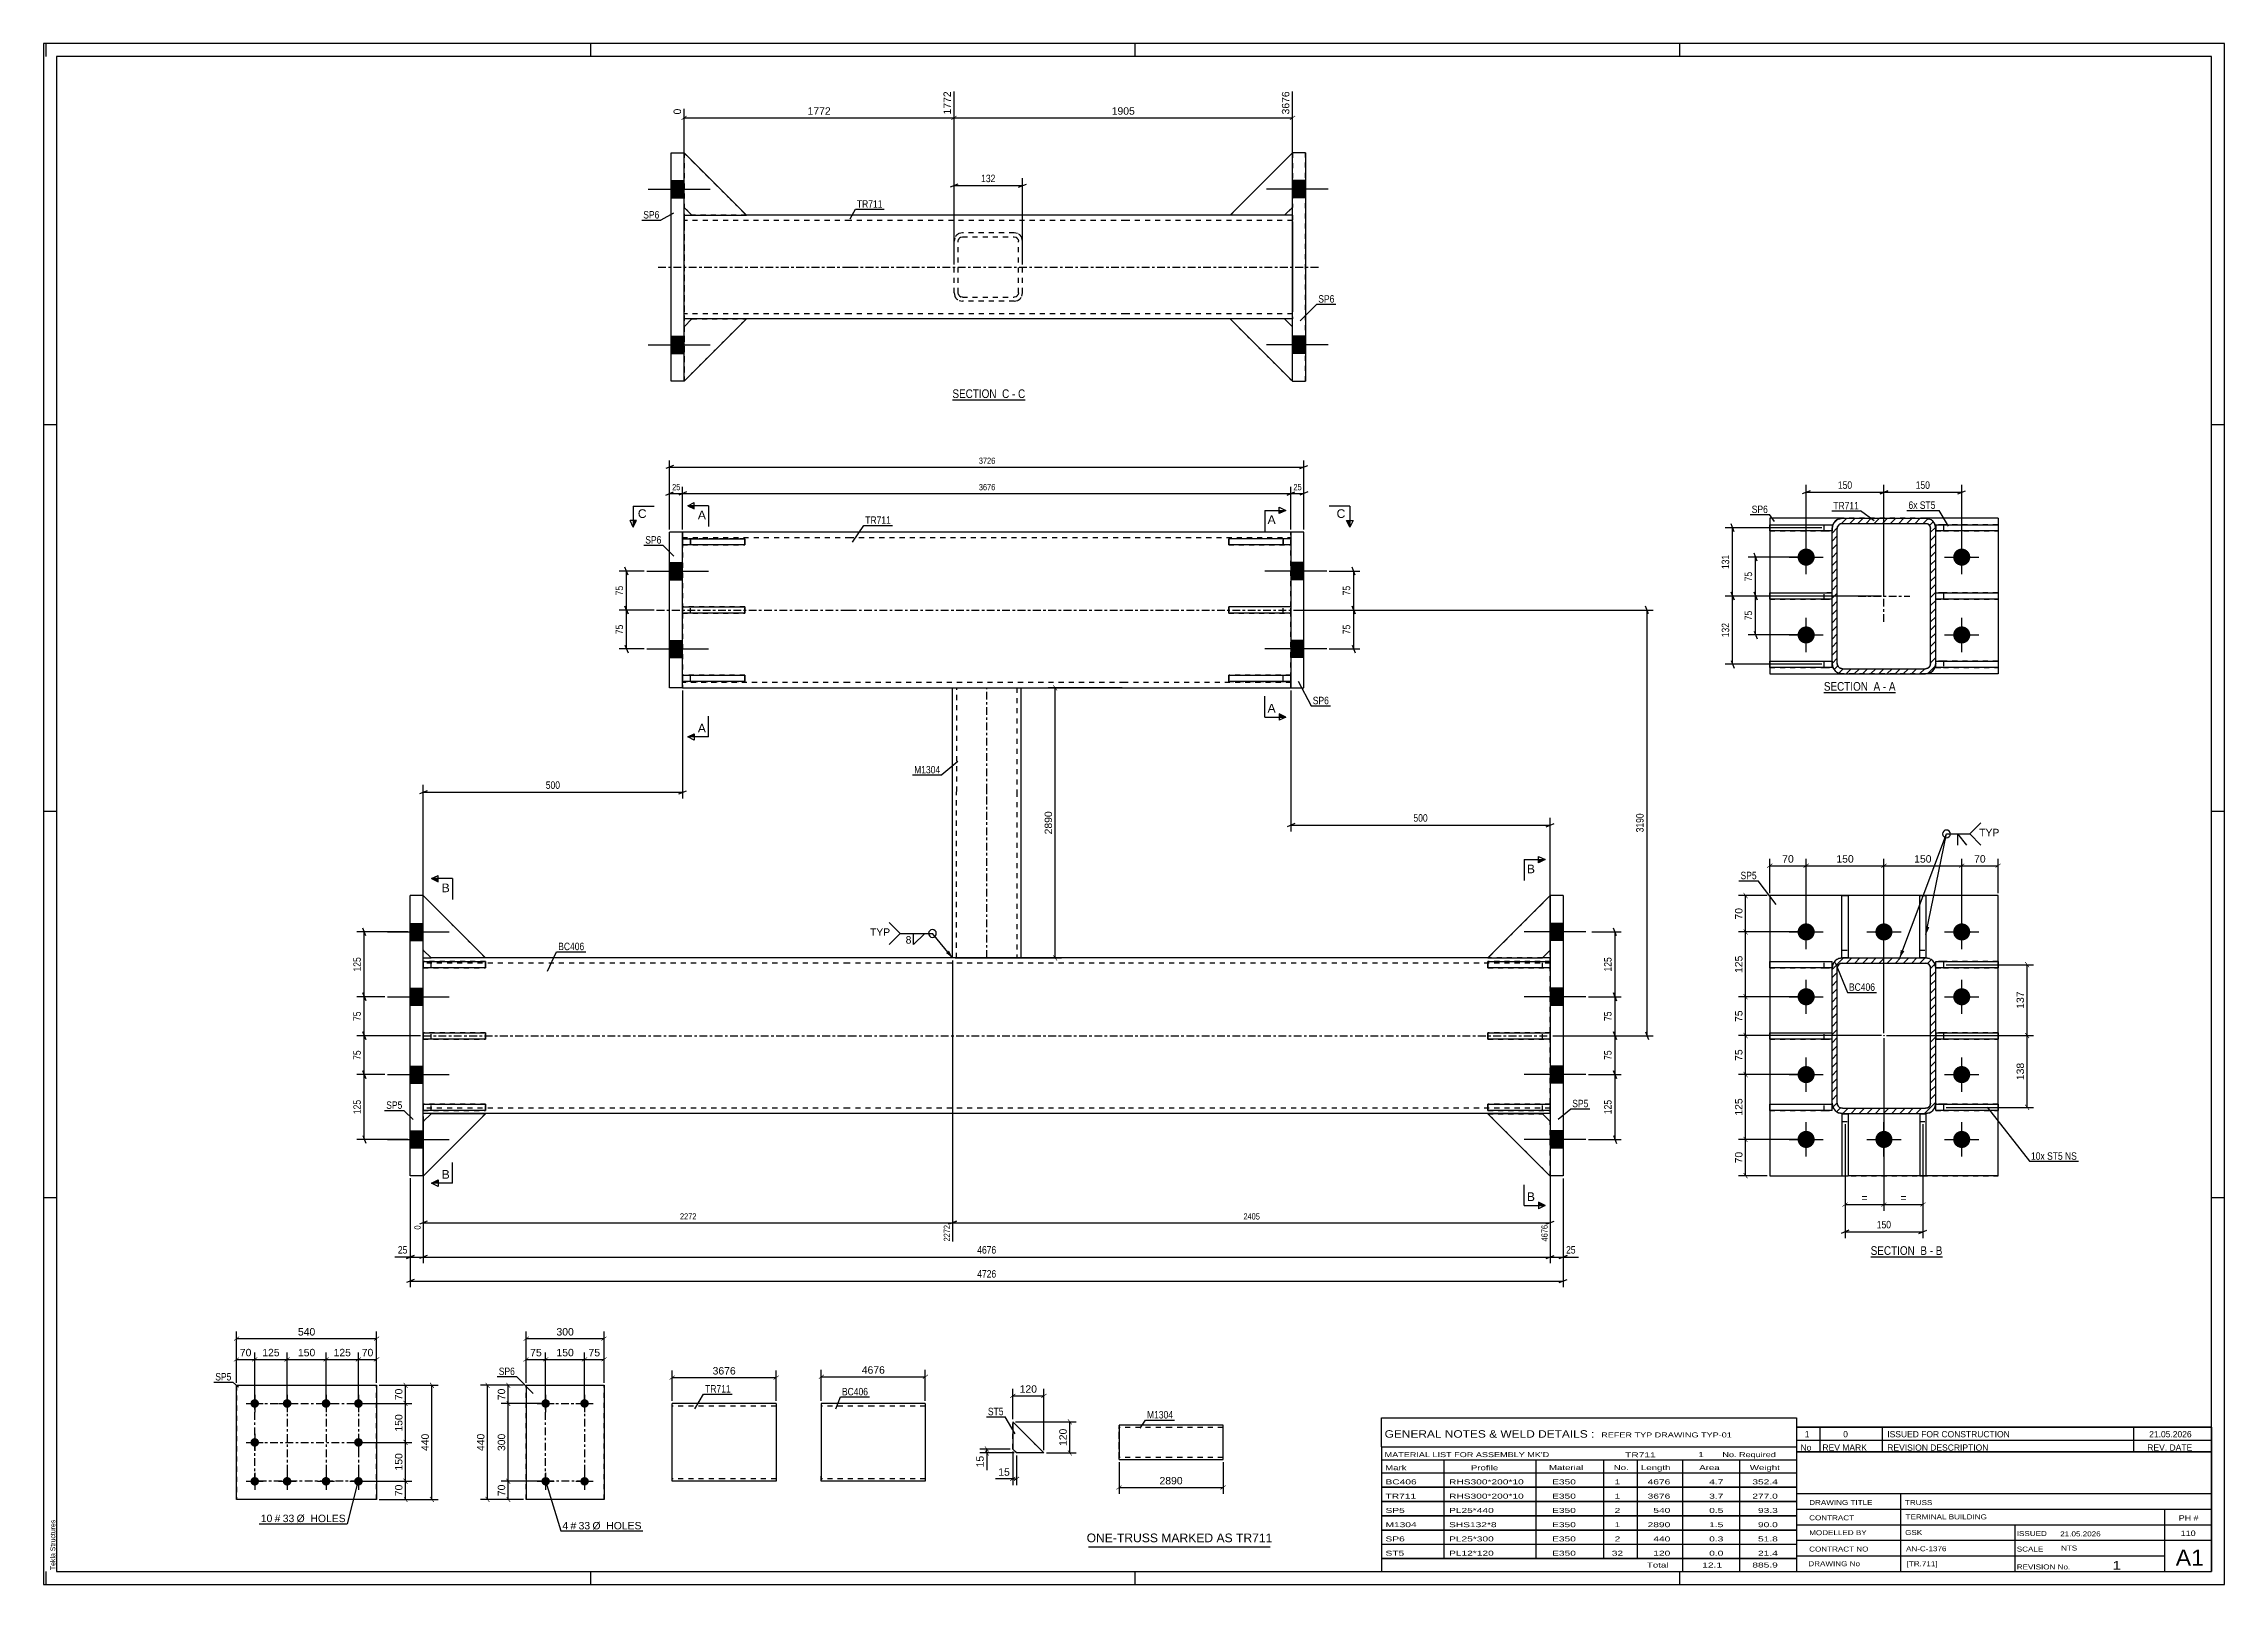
# Model space of a CAD drawing. Header units: millimetres. Extents: x 0 to 841, y 0 to 594.
import ezdxf

# ---------------------------------------------------------------- set-up
doc = ezdxf.new("R2010")
doc.units = ezdxf.units.MM
doc.linetypes.add('DXK_LINE_DOT2', pattern=[3.9198, 1.9599, -1.9599])
doc.linetypes.add('DXK_LINE_DOT3', pattern=[5.9187, 2.979, -0.9799, 0.9799, -0.9799])
doc.styles.add('Arial', font='arial.ttf', dxfattribs={"height": 0.2})
doc.styles.add('Arial Narrow', font='ARIALN.TTF', dxfattribs={"height": 0.2})

# ---------------------------------------------------------------- blocks, each defined once
blk = doc.blocks.new('Unknown-122567297-1134')
at = {"color": 5, "linetype": 'Continuous'}
for p, q in [((841, 594), (0, 594)), ((0, 594), (0, 0)), ((1, 589), (1, 594)), ((836, 589), (5, 589)), ((5, 589), (5, 5)), ((211, 589), (211, 594)), ((421, 589), (421, 594)), ((631, 589), (631, 594)), ((836, 5), (836, 589)), ((841, 0), (841, 594)), ((5, 447), (0, 447)), ((841, 447), (836, 447)), ((5, 298), (0, 298)), ((841, 298), (836, 298)), ((5, 149), (0, 149)), ((841, 149), (836, 149)), ((0, 0), (841, 0)), ((1, 0), (1, 5)), ((5, 5), (836, 5)), ((211, 0), (211, 5)), ((421, 0), (421, 5)), ((631, 0), (631, 5))]:
    blk.add_line(p, q, dxfattribs=at)
at = {"color": 174, "linetype": 'Continuous', "style": 'Arial'}
blk.add_text('Tekla Structures', height=1.9102, rotation=90, dxfattribs=at).set_placement((4.5, 5.5))
blk = doc.blocks.new('Unknown-122567297-12 - 1377')
at = {"color": 6, "linetype": 'Continuous'}
blk.add_line((686.54, 343.78), (714.19, 343.78), dxfattribs=at)
at = {"color": 0, "linetype": 'Continuous'}
blk.add_wipeout([(704.65, 344.53), (704.65, 348.03), (686.54, 348.03), (686.54, 344.53)], dxfattribs=at)
blk.add_wipeout([(708.26, 344.53), (708.26, 348.03), (705.7, 348.03), (705.7, 344.53)], dxfattribs=at)
at = {"color": 7, "linetype": 'Continuous', "style": 'Arial Narrow'}
blk.add_text('SECTION ', height=3.34, dxfattribs=at).set_placement((686.54, 344.53))
at = {"color": 0, "linetype": 'Continuous'}
blk.add_wipeout([(710.58, 344.53), (710.58, 348.03), (709.31, 348.03), (709.31, 344.53)], dxfattribs=at)
blk.add_wipeout([(714.19, 344.53), (714.19, 348.03), (711.63, 348.03), (711.63, 344.53)], dxfattribs=at)
at = {"color": 7, "linetype": 'Continuous', "style": 'Arial Narrow'}
for s, p in [('A', (705.7, 344.53)), ('-', (709.31, 344.53)), ('A', (711.63, 344.53))]:
    blk.add_text(s, height=3.34, dxfattribs=at).set_placement(p)
blk = doc.blocks.new('Unknown-122567297-13 - 2289')
at = {"color": 6, "linetype": 'Continuous'}
blk.add_line((704.6, 126.27), (732.25, 126.27), dxfattribs=at)
at = {"color": 0, "linetype": 'Continuous'}
blk.add_wipeout([(722.71, 127.02), (722.71, 130.52), (704.6, 130.52), (704.6, 127.02)], dxfattribs=at)
blk.add_wipeout([(726.32, 127.02), (726.32, 130.52), (723.76, 130.52), (723.76, 127.02)], dxfattribs=at)
at = {"color": 7, "linetype": 'Continuous', "style": 'Arial Narrow'}
blk.add_text('SECTION ', height=3.34, dxfattribs=at).set_placement((704.6, 127.02))
at = {"color": 0, "linetype": 'Continuous'}
blk.add_wipeout([(728.64, 127.02), (728.64, 130.52), (727.37, 130.52), (727.37, 127.02)], dxfattribs=at)
blk.add_wipeout([(732.25, 127.02), (732.25, 130.52), (729.69, 130.52), (729.69, 127.02)], dxfattribs=at)
at = {"color": 7, "linetype": 'Continuous', "style": 'Arial Narrow'}
for s, p in [('B', (723.76, 127.02)), ('-', (727.37, 127.02)), ('B', (729.69, 127.02))]:
    blk.add_text(s, height=3.34, dxfattribs=at).set_placement(p)
blk = doc.blocks.new('Unknown-122567297-14 - 1658')
at = {"color": 6, "linetype": 'Continuous'}
blk.add_line((350.47, 456.62), (378.54, 456.62), dxfattribs=at)
at = {"color": 0, "linetype": 'Continuous'}
blk.add_wipeout([(368.58, 457.37), (368.58, 460.87), (350.47, 460.87), (350.47, 457.37)], dxfattribs=at)
blk.add_wipeout([(372.4, 457.37), (372.4, 460.87), (369.63, 460.87), (369.63, 457.37)], dxfattribs=at)
at = {"color": 7, "linetype": 'Continuous', "style": 'Arial Narrow'}
blk.add_text('SECTION ', height=3.34, dxfattribs=at).set_placement((350.47, 457.37))
at = {"color": 0, "linetype": 'Continuous'}
blk.add_wipeout([(374.73, 457.37), (374.73, 460.87), (373.45, 460.87), (373.45, 457.37)], dxfattribs=at)
blk.add_wipeout([(378.54, 457.37), (378.54, 460.87), (375.78, 460.87), (375.78, 457.37)], dxfattribs=at)
at = {"color": 7, "linetype": 'Continuous', "style": 'Arial Narrow'}
for s, p in [('C', (369.63, 457.37)), ('-', (373.45, 457.37)), ('C', (375.78, 457.37))]:
    blk.add_text(s, height=3.34, dxfattribs=at).set_placement(p)
blk = doc.blocks.new('Bolt-122567297-2133 - 2101')
at = {"linetype": 'Continuous'}
for points in [[(79.76, 69.74), (79.8, 70.08), (79.9, 70.41), (80.08, 70.71), (80.31, 70.96), (80.59, 71.16), (80.9, 71.3), (81.24, 71.38), (81.58, 71.38), (81.92, 71.3), (82.24, 71.16), (82.52, 70.96), (82.75, 70.71), (82.92, 70.41), (83.03, 70.08), (83.06, 69.74), (83.03, 69.39), (82.92, 69.06), (82.75, 68.77), (82.52, 68.51), (82.24, 68.31), (81.92, 68.17), (81.58, 68.09), (81.24, 68.09), (80.9, 68.17), (80.59, 68.31), (80.31, 68.51), (80.08, 68.77), (79.9, 69.06), (79.8, 69.39)], [(92.26, 69.74), (92.3, 70.08), (92.4, 70.41), (92.58, 70.71), (92.81, 70.96), (93.09, 71.16), (93.4, 71.3), (93.74, 71.38), (94.08, 71.38), (94.42, 71.3), (94.74, 71.16), (95.02, 70.96), (95.25, 70.71), (95.42, 70.41), (95.53, 70.08), (95.56, 69.74), (95.53, 69.39), (95.42, 69.06), (95.25, 68.77), (95.02, 68.51), (94.74, 68.31), (94.42, 68.17), (94.08, 68.09), (93.74, 68.09), (93.4, 68.17), (93.09, 68.31), (92.81, 68.51), (92.58, 68.77), (92.4, 69.06), (92.3, 69.39)], [(107.26, 69.74), (107.3, 70.08), (107.4, 70.41), (107.58, 70.71), (107.81, 70.96), (108.09, 71.16), (108.4, 71.3), (108.74, 71.38), (109.08, 71.38), (109.42, 71.3), (109.74, 71.16), (110.02, 70.96), (110.25, 70.71), (110.42, 70.41), (110.53, 70.08), (110.56, 69.74), (110.53, 69.39), (110.42, 69.06), (110.25, 68.77), (110.02, 68.51), (109.74, 68.31), (109.42, 68.17), (109.08, 68.09), (108.74, 68.09), (108.4, 68.17), (108.09, 68.31), (107.81, 68.51), (107.58, 68.77), (107.4, 69.06), (107.3, 69.39)], [(119.76, 69.74), (119.8, 70.08), (119.9, 70.41), (120.08, 70.71), (120.31, 70.96), (120.59, 71.16), (120.9, 71.3), (121.24, 71.38), (121.58, 71.38), (121.92, 71.3), (122.24, 71.16), (122.52, 70.96), (122.75, 70.71), (122.92, 70.41), (123.03, 70.08), (123.06, 69.74), (123.03, 69.39), (122.92, 69.06), (122.75, 68.77), (122.52, 68.51), (122.24, 68.31), (121.92, 68.17), (121.58, 68.09), (121.24, 68.09), (120.9, 68.17), (120.59, 68.31), (120.31, 68.51), (120.08, 68.77), (119.9, 69.06), (119.8, 69.39)], [(79.76, 54.74), (79.8, 55.08), (79.9, 55.41), (80.08, 55.71), (80.31, 55.96), (80.59, 56.16), (80.9, 56.3), (81.24, 56.38), (81.58, 56.38), (81.92, 56.3), (82.24, 56.16), (82.52, 55.96), (82.75, 55.71), (82.92, 55.41), (83.03, 55.08), (83.06, 54.74), (83.03, 54.39), (82.92, 54.06), (82.75, 53.77), (82.52, 53.51), (82.24, 53.31), (81.92, 53.17), (81.58, 53.09), (81.24, 53.09), (80.9, 53.17), (80.59, 53.31), (80.31, 53.51), (80.08, 53.77), (79.9, 54.06), (79.8, 54.39)], [(119.76, 54.74), (119.8, 55.08), (119.9, 55.41), (120.08, 55.71), (120.31, 55.96), (120.59, 56.16), (120.9, 56.3), (121.24, 56.38), (121.58, 56.38), (121.92, 56.3), (122.24, 56.16), (122.52, 55.96), (122.75, 55.71), (122.92, 55.41), (123.03, 55.08), (123.06, 54.74), (123.03, 54.39), (122.92, 54.06), (122.75, 53.77), (122.52, 53.51), (122.24, 53.31), (121.92, 53.17), (121.58, 53.09), (121.24, 53.09), (120.9, 53.17), (120.59, 53.31), (120.31, 53.51), (120.08, 53.77), (119.9, 54.06), (119.8, 54.39)], [(79.76, 39.74), (79.8, 40.08), (79.9, 40.41), (80.08, 40.71), (80.31, 40.96), (80.59, 41.16), (80.9, 41.3), (81.24, 41.38), (81.58, 41.38), (81.92, 41.3), (82.24, 41.16), (82.52, 40.96), (82.75, 40.71), (82.92, 40.41), (83.03, 40.08), (83.06, 39.74), (83.03, 39.39), (82.92, 39.06), (82.75, 38.77), (82.52, 38.51), (82.24, 38.31), (81.92, 38.17), (81.58, 38.09), (81.24, 38.09), (80.9, 38.17), (80.59, 38.31), (80.31, 38.51), (80.08, 38.77), (79.9, 39.06), (79.8, 39.39)], [(92.26, 39.74), (92.3, 40.08), (92.4, 40.41), (92.58, 40.71), (92.81, 40.96), (93.09, 41.16), (93.4, 41.3), (93.74, 41.38), (94.08, 41.38), (94.42, 41.3), (94.74, 41.16), (95.02, 40.96), (95.25, 40.71), (95.42, 40.41), (95.53, 40.08), (95.56, 39.74), (95.53, 39.39), (95.42, 39.06), (95.25, 38.77), (95.02, 38.51), (94.74, 38.31), (94.42, 38.17), (94.08, 38.09), (93.74, 38.09), (93.4, 38.17), (93.09, 38.31), (92.81, 38.51), (92.58, 38.77), (92.4, 39.06), (92.3, 39.39)], [(107.26, 39.74), (107.3, 40.08), (107.4, 40.41), (107.58, 40.71), (107.81, 40.96), (108.09, 41.16), (108.4, 41.3), (108.74, 41.38), (109.08, 41.38), (109.42, 41.3), (109.74, 41.16), (110.02, 40.96), (110.25, 40.71), (110.42, 40.41), (110.53, 40.08), (110.56, 39.74), (110.53, 39.39), (110.42, 39.06), (110.25, 38.77), (110.02, 38.51), (109.74, 38.31), (109.42, 38.17), (109.08, 38.09), (108.74, 38.09), (108.4, 38.17), (108.09, 38.31), (107.81, 38.51), (107.58, 38.77), (107.4, 39.06), (107.3, 39.39)], [(119.76, 39.74), (119.8, 40.08), (119.9, 40.41), (120.08, 40.71), (120.31, 40.96), (120.59, 41.16), (120.9, 41.3), (121.24, 41.38), (121.58, 41.38), (121.92, 41.3), (122.24, 41.16), (122.52, 40.96), (122.75, 40.71), (122.92, 40.41), (123.03, 40.08), (123.06, 39.74), (123.03, 39.39), (122.92, 39.06), (122.75, 38.77), (122.52, 38.51), (122.24, 38.31), (121.92, 38.17), (121.58, 38.09), (121.24, 38.09), (120.9, 38.17), (120.59, 38.31), (120.31, 38.51), (120.08, 38.77), (119.9, 39.06), (119.8, 39.39)]]:
    blk.add_hatch(color=1, dxfattribs=at).paths.add_polyline_path(points)
at = {"color": 1, "linetype": 'Continuous'}
for p, q in [((78.11, 69.74), (84.71, 69.74)), ((81.41, 73.04), (81.41, 66.44)), ((90.61, 69.74), (97.21, 69.74)), ((93.91, 73.04), (93.91, 66.44)), ((105.61, 69.74), (112.21, 69.74)), ((108.91, 73.04), (108.91, 66.44)), ((118.11, 69.74), (124.71, 69.74)), ((121.41, 73.04), (121.41, 66.44)), ((78.11, 54.74), (84.71, 54.74)), ((81.41, 58.04), (81.41, 51.44)), ((118.11, 54.74), (124.71, 54.74)), ((121.41, 58.04), (121.41, 51.44)), ((81.41, 43.04), (81.41, 36.44)), ((93.91, 43.04), (93.91, 36.44)), ((108.91, 43.04), (108.91, 36.44)), ((121.41, 43.04), (121.41, 36.44)), ((78.11, 39.74), (84.71, 39.74)), ((90.61, 39.74), (97.21, 39.74)), ((105.61, 39.74), (112.21, 39.74)), ((118.11, 39.74), (124.71, 39.74))]:
    blk.add_line(p, q, dxfattribs=at)
blk = doc.blocks.new('Part-122567297-2148 - 2101')
at = {"color": 2, "linetype": 'Continuous'}
for p, q in [((74.41, 32.74), (74.41, 76.74)), ((74.41, 76.74), (74.41, 76.74)), ((74.41, 76.74), (128.41, 76.74)), ((128.41, 76.74), (128.41, 32.74)), ((74.41, 32.74), (74.41, 32.74)), ((128.41, 32.74), (74.41, 32.74))]:
    blk.add_line(p, q, dxfattribs=at)
at = {"color": 7, "linetype": 'DXK_LINE_DOT2'}
for p, q in [((74.41, 76.74), (74.41, 32.74)), ((74.41, 76.74), (74.41, 76.74)), ((128.41, 32.74), (128.41, 76.74)), ((74.41, 32.74), (74.41, 32.74))]:
    blk.add_line(p, q, dxfattribs=at)
blk = doc.blocks.new('Part-122567297-2613 - 2611')
at = {"color": 2, "linetype": 'Continuous'}
for p, q in [((146.4, 210.2), (146.4, 212.6)), ((146.4, 212.6), (170.4, 212.6)), ((170.4, 212.6), (170.4, 210.2)), ((170.4, 210.2), (146.4, 210.2))]:
    blk.add_line(p, q, dxfattribs=at)
at = {"color": 7, "linetype": 'DXK_LINE_DOT2'}
blk.add_line((149.4, 210.2), (149.4, 212.6), dxfattribs=at)
blk = doc.blocks.new('Part-122567297-2693 - 2611')
at = {"color": 2, "linetype": 'Continuous'}
for p, q in [((310.41, 405.64), (246.41, 405.64)), ((416.91, 405.64), (310.51, 405.64)), ((481.01, 405.64), (417.01, 405.64)), ((246.41, 345.64), (310.41, 345.64)), ((310.51, 345.64), (416.91, 345.64)), ((417.01, 345.64), (481.01, 345.64))]:
    blk.add_line(p, q, dxfattribs=at)
at = {"color": 7, "linetype": 'DXK_LINE_DOT2'}
for p, q in [((246.41, 405.64), (246.41, 345.64)), ((481.01, 345.64), (481.01, 405.64)), ((246.41, 403.64), (310.41, 403.64)), ((310.51, 403.64), (416.91, 403.64)), ((417.01, 403.64), (481.01, 403.64)), ((310.41, 347.64), (246.41, 347.64)), ((416.91, 347.64), (310.51, 347.64)), ((481.01, 347.64), (417.01, 347.64))]:
    blk.add_line(p, q, dxfattribs=at)
at = {"color": 7, "linetype": 'DXK_LINE_DOT3'}
for p, q in [((236.41, 375.64), (310.41, 375.64)), ((310.51, 375.64), (416.91, 375.64)), ((417.01, 375.64), (491.01, 375.64))]:
    blk.add_line(p, q, dxfattribs=at)
blk = doc.blocks.new('Part-122567297-2614 - 2611')
at = {"color": 2, "linetype": 'Continuous'}
for p, q in [((146.4, 265.54), (170.4, 241.54)), ((149.4, 241.54), (146.4, 244.54)), ((170.4, 241.54), (149.4, 241.54))]:
    blk.add_line(p, q, dxfattribs=at)
at = {"color": 7, "linetype": 'DXK_LINE_DOT2'}
blk.add_line((146.4, 244.54), (146.4, 265.54), dxfattribs=at)
blk = doc.blocks.new('Part-122567297-2615 - 2611')
at = {"color": 7, "linetype": 'DXK_LINE_DOT2'}
for p, q in [((146.4, 244.54), (146.4, 265.54)), ((146.4, 265.54), (170.4, 241.54)), ((149.4, 241.54), (146.4, 244.54)), ((170.4, 241.54), (149.4, 241.54))]:
    blk.add_line(p, q, dxfattribs=at)
blk = doc.blocks.new('Bolt-122567297-2680 - 2611')
at = {"linetype": 'Continuous'}
for points in [[(241.41, 393.94), (241.41, 387.34), (246.41, 387.34), (246.41, 393.94)], [(241.41, 393.94), (241.41, 387.34), (246.41, 387.34), (246.41, 393.94)], [(241.41, 363.94), (241.41, 357.34), (246.41, 357.34), (246.41, 363.94)], [(241.41, 363.94), (241.41, 357.34), (246.41, 357.34), (246.41, 363.94)]]:
    blk.add_hatch(color=1, dxfattribs=at).paths.add_polyline_path(points)
at = {"color": 1, "linetype": 'Continuous'}
for p, q in [((232.61, 390.64), (256.41, 390.64)), ((232.61, 390.64), (256.41, 390.64)), ((241.41, 393.94), (246.41, 393.94)), ((241.41, 393.94), (246.41, 393.94)), ((241.41, 387.34), (246.41, 387.34)), ((241.41, 387.34), (246.41, 387.34)), ((241.41, 363.94), (246.41, 363.94)), ((241.41, 363.94), (246.41, 363.94)), ((232.61, 360.64), (256.41, 360.64)), ((232.61, 360.64), (256.41, 360.64)), ((241.41, 357.34), (246.41, 357.34)), ((241.41, 357.34), (246.41, 357.34))]:
    blk.add_line(p, q, dxfattribs=at)
blk = doc.blocks.new('Part-122567297-2616 - 2611')
at = {"color": 2, "linetype": 'Continuous'}
for p, q in [((149.4, 181.4), (146.4, 178.4)), ((146.4, 157.4), (170.4, 181.4)), ((170.4, 181.4), (149.4, 181.4)), ((146.4, 157.54), (146.4, 157.4))]:
    blk.add_line(p, q, dxfattribs=at)
at = {"color": 7, "linetype": 'DXK_LINE_DOT2'}
blk.add_line((146.4, 157.4), (146.4, 178.4), dxfattribs=at)
blk = doc.blocks.new('Bolt-122567297-2681 - 2611')
at = {"linetype": 'Continuous'}
for points in [[(141.4, 254.84), (141.4, 248.24), (146.4, 248.24), (146.4, 254.84)], [(141.4, 254.84), (141.4, 248.24), (146.4, 248.24), (146.4, 254.84)], [(141.4, 254.84), (141.4, 248.24), (146.4, 248.24), (146.4, 254.84)], [(141.4, 229.84), (141.4, 223.24), (146.4, 223.24), (146.4, 229.84)], [(141.4, 229.84), (141.4, 223.24), (146.4, 223.24), (146.4, 229.84)], [(141.4, 199.84), (141.4, 193.24), (146.4, 193.24), (146.4, 199.84)], [(141.4, 199.84), (141.4, 193.24), (146.4, 193.24), (146.4, 199.84)], [(141.4, 174.84), (141.4, 168.24), (146.4, 168.24), (146.4, 174.84)], [(141.4, 174.84), (141.4, 168.24), (146.4, 168.24), (146.4, 174.84)], [(141.4, 174.84), (141.4, 168.24), (146.4, 168.24), (146.4, 174.84)]]:
    blk.add_hatch(color=1, dxfattribs=at).paths.add_polyline_path(points)
at = {"color": 1, "linetype": 'Continuous'}
for p, q in [((141.4, 254.84), (146.4, 254.84)), ((141.4, 254.84), (146.4, 254.84)), ((141.4, 254.84), (146.4, 254.84)), ((132.6, 251.54), (156.4, 251.54)), ((132.6, 251.54), (156.4, 251.54)), ((132.6, 251.54), (156.4, 251.54)), ((141.4, 248.24), (146.4, 248.24)), ((141.4, 248.24), (146.4, 248.24)), ((141.4, 248.24), (146.4, 248.24)), ((141.4, 229.84), (146.4, 229.84)), ((141.4, 229.84), (146.4, 229.84)), ((132.6, 226.54), (156.4, 226.54)), ((132.6, 226.54), (156.4, 226.54)), ((141.4, 223.24), (146.4, 223.24)), ((141.4, 223.24), (146.4, 223.24)), ((132.6, 196.54), (156.4, 196.54)), ((132.6, 196.54), (156.4, 196.54)), ((141.4, 199.84), (146.4, 199.84)), ((141.4, 199.84), (146.4, 199.84)), ((141.4, 193.24), (146.4, 193.24)), ((141.4, 193.24), (146.4, 193.24)), ((132.6, 171.54), (156.4, 171.54)), ((132.6, 171.54), (156.4, 171.54)), ((132.6, 171.54), (156.4, 171.54)), ((141.4, 174.84), (146.4, 174.84)), ((141.4, 174.84), (146.4, 174.84)), ((141.4, 174.84), (146.4, 174.84)), ((141.4, 168.24), (146.4, 168.24)), ((141.4, 168.24), (146.4, 168.24)), ((141.4, 168.24), (146.4, 168.24))]:
    blk.add_line(p, q, dxfattribs=at)
blk = doc.blocks.new('Part-122567297-2617 - 2611')
at = {"color": 7, "linetype": 'DXK_LINE_DOT2'}
for p, q in [((149.4, 181.4), (146.4, 178.4)), ((146.4, 157.4), (170.4, 181.4)), ((146.4, 178.4), (146.4, 157.4)), ((170.4, 181.4), (149.4, 181.4))]:
    blk.add_line(p, q, dxfattribs=at)
blk = doc.blocks.new('Bolt-122567297-2682 - 2611')
at = {"linetype": 'Continuous'}
for points in [[(481.01, 393.94), (481.01, 387.34), (486.01, 387.34), (486.01, 393.94)], [(481.01, 393.94), (481.01, 387.34), (486.01, 387.34), (486.01, 393.94)], [(481.01, 363.94), (481.01, 357.34), (486.01, 357.34), (486.01, 363.94)], [(481.01, 363.94), (481.01, 357.34), (486.01, 357.34), (486.01, 363.94)]]:
    blk.add_hatch(color=1, dxfattribs=at).paths.add_polyline_path(points)
at = {"color": 1, "linetype": 'Continuous'}
for p, q in [((494.81, 390.64), (471.01, 390.64)), ((494.81, 390.64), (471.01, 390.64)), ((486.01, 393.94), (481.01, 393.94)), ((486.01, 393.94), (481.01, 393.94)), ((486.01, 387.34), (481.01, 387.34)), ((486.01, 387.34), (481.01, 387.34)), ((486.01, 363.94), (481.01, 363.94)), ((486.01, 363.94), (481.01, 363.94)), ((494.81, 360.64), (471.01, 360.64)), ((494.81, 360.64), (471.01, 360.64)), ((486.01, 357.34), (481.01, 357.34)), ((486.01, 357.34), (481.01, 357.34))]:
    blk.add_line(p, q, dxfattribs=at)
blk = doc.blocks.new('Part-122567297-2618 - 2611')
at = {"color": 2, "linetype": 'Continuous'}
for p, q in [((581.01, 265.53), (557.01, 241.53)), ((578.01, 241.53), (581.01, 244.53)), ((557.01, 241.53), (578.01, 241.53))]:
    blk.add_line(p, q, dxfattribs=at)
at = {"color": 7, "linetype": 'DXK_LINE_DOT2'}
blk.add_line((581.01, 244.53), (581.01, 265.53), dxfattribs=at)
blk = doc.blocks.new('Bolt-122567297-2683 - 2611')
at = {"linetype": 'Continuous'}
for points in [[(581.01, 254.83), (581.01, 248.23), (586.01, 248.23), (586.01, 254.83)], [(581.01, 254.83), (581.01, 248.23), (586.01, 248.23), (586.01, 254.83)], [(581.01, 254.83), (581.01, 248.23), (586.01, 248.23), (586.01, 254.83)], [(581.01, 229.83), (581.01, 223.23), (586.01, 223.23), (586.01, 229.83)], [(581.01, 229.83), (581.01, 223.23), (586.01, 223.23), (586.01, 229.83)], [(581.01, 199.83), (581.01, 193.23), (586.01, 193.23), (586.01, 199.83)], [(581.01, 199.83), (581.01, 193.23), (586.01, 193.23), (586.01, 199.83)], [(581.01, 174.83), (581.01, 168.23), (586.01, 168.23), (586.01, 174.83)], [(581.01, 174.83), (581.01, 168.23), (586.01, 168.23), (586.01, 174.83)], [(581.01, 174.83), (581.01, 168.23), (586.01, 168.23), (586.01, 174.83)]]:
    blk.add_hatch(color=1, dxfattribs=at).paths.add_polyline_path(points)
at = {"color": 1, "linetype": 'Continuous'}
for p, q in [((586.01, 254.83), (581.01, 254.83)), ((586.01, 254.83), (581.01, 254.83)), ((586.01, 254.83), (581.01, 254.83)), ((594.81, 251.53), (571.01, 251.53)), ((594.81, 251.53), (571.01, 251.53)), ((594.81, 251.53), (571.01, 251.53)), ((586.01, 248.23), (581.01, 248.23)), ((586.01, 248.23), (581.01, 248.23)), ((586.01, 248.23), (581.01, 248.23)), ((586.01, 229.83), (581.01, 229.83)), ((586.01, 229.83), (581.01, 229.83)), ((594.81, 226.53), (571.01, 226.53)), ((594.81, 226.53), (571.01, 226.53)), ((586.01, 223.23), (581.01, 223.23)), ((586.01, 223.23), (581.01, 223.23)), ((594.81, 196.53), (571.01, 196.53)), ((594.81, 196.53), (571.01, 196.53)), ((586.01, 199.83), (581.01, 199.83)), ((586.01, 199.83), (581.01, 199.83)), ((586.01, 193.23), (581.01, 193.23)), ((586.01, 193.23), (581.01, 193.23)), ((594.81, 171.53), (571.01, 171.53)), ((594.81, 171.53), (571.01, 171.53)), ((594.81, 171.53), (571.01, 171.53)), ((586.01, 174.83), (581.01, 174.83)), ((586.01, 174.83), (581.01, 174.83)), ((586.01, 174.83), (581.01, 174.83)), ((586.01, 168.23), (581.01, 168.23)), ((586.01, 168.23), (581.01, 168.23)), ((586.01, 168.23), (581.01, 168.23))]:
    blk.add_line(p, q, dxfattribs=at)
blk = doc.blocks.new('Part-122567297-2619 - 2611')
at = {"color": 7, "linetype": 'DXK_LINE_DOT2'}
for p, q in [((581.01, 265.53), (557.01, 241.53)), ((581.01, 244.53), (581.01, 265.53)), ((578.01, 241.53), (581.01, 244.53)), ((557.01, 241.53), (578.01, 241.53))]:
    blk.add_line(p, q, dxfattribs=at)
blk = doc.blocks.new('Part-122567297-2620 - 2611')
at = {"color": 2, "linetype": 'Continuous'}
for p, q in [((581, 157.39), (557.01, 181.39)), ((578.01, 181.39), (557.01, 181.39)), ((578.01, 181.39), (581.01, 178.39)), ((581, 157.53), (581, 157.39))]:
    blk.add_line(p, q, dxfattribs=at)
at = {"color": 7, "linetype": 'DXK_LINE_DOT2'}
blk.add_line((581, 157.53), (581.01, 178.39), dxfattribs=at)
blk = doc.blocks.new('Part-122567297-2621 - 2611')
at = {"color": 7, "linetype": 'DXK_LINE_DOT2'}
for p, q in [((557.01, 181.39), (578.01, 181.39)), ((581, 157.39), (557.01, 181.39)), ((578.01, 181.39), (581.01, 178.39)), ((581.01, 178.39), (581, 157.39))]:
    blk.add_line(p, q, dxfattribs=at)
blk = doc.blocks.new('Part-122567297-2622 - 2611')
at = {"color": 7, "linetype": 'DXK_LINE_DOT2'}
for p, q in [((581, 185.09), (557, 185.09)), ((557, 185.09), (557, 182.69)), ((578, 182.69), (578, 185.09)), ((581, 182.69), (581, 185.09)), ((557, 182.69), (581, 182.69))]:
    blk.add_line(p, q, dxfattribs=at)
blk = doc.blocks.new('Part-122567297-2623 - 2611')
at = {"color": 7, "linetype": 'DXK_LINE_DOT2'}
for p, q in [((581.01, 240.09), (557.01, 240.09)), ((557.01, 240.09), (557.01, 237.69)), ((557.01, 237.69), (581.01, 237.69)), ((578.01, 237.69), (578.01, 240.09)), ((581.01, 237.69), (581.01, 240.09))]:
    blk.add_line(p, q, dxfattribs=at)
blk = doc.blocks.new('Part-122567297-2688 - 2611')
at = {"color": 2, "linetype": 'Continuous'}
for p, q in [((146.4, 241.54), (149.4, 241.54)), ((310.41, 241.54), (170.4, 241.54)), ((416.91, 241.53), (310.51, 241.53)), ((557.01, 241.53), (417.01, 241.53)), ((581.01, 241.53), (578.01, 241.53)), ((310.41, 181.54), (146.4, 181.54)), ((416.91, 181.53), (310.51, 181.53)), ((581.01, 181.53), (417.01, 181.53))]:
    blk.add_line(p, q, dxfattribs=at)
at = {"color": 7, "linetype": 'DXK_LINE_DOT2'}
for p, q in [((146.4, 181.54), (146.4, 241.54)), ((310.41, 239.54), (146.4, 239.54)), ((170.4, 241.54), (149.4, 241.54)), ((416.91, 239.53), (310.51, 239.53)), ((581.01, 239.53), (417.01, 239.53)), ((578.01, 241.53), (557.01, 241.53)), ((581.01, 181.53), (581.01, 241.53)), ((310.41, 183.54), (146.4, 183.54)), ((416.91, 183.53), (310.51, 183.53)), ((581.01, 183.53), (417.01, 183.53))]:
    blk.add_line(p, q, dxfattribs=at)
at = {"color": 7, "linetype": 'DXK_LINE_DOT3'}
for p, q in [((146.4, 211.54), (310.41, 211.54)), ((310.51, 211.53), (416.91, 211.53)), ((417.01, 211.53), (581.01, 211.53))]:
    blk.add_line(p, q, dxfattribs=at)
blk = doc.blocks.new('Part-122567297-2624 - 2611')
at = {"color": 7, "linetype": 'DXK_LINE_DOT2'}
for p, q in [((581.01, 212.59), (557.01, 212.59)), ((557.01, 212.59), (557.01, 210.19)), ((578.01, 210.19), (578.01, 212.59)), ((581.01, 210.19), (581.01, 212.59)), ((557.01, 210.19), (581.01, 210.19))]:
    blk.add_line(p, q, dxfattribs=at)
blk = doc.blocks.new('Part-122567297-2625 - 2611')
at = {"color": 2, "linetype": 'Continuous'}
for p, q in [((557, 185.09), (581, 185.09)), ((557, 182.69), (557, 185.09)), ((581, 185.09), (581, 182.69)), ((581, 182.69), (557, 182.69))]:
    blk.add_line(p, q, dxfattribs=at)
at = {"color": 7, "linetype": 'DXK_LINE_DOT2'}
blk.add_line((578, 182.69), (578, 185.09), dxfattribs=at)
blk = doc.blocks.new('Part-122567297-2694 - 2611')
at = {"color": 7, "linetype": 'DXK_LINE_DOT2'}
for p, q in [((270.41, 350.54), (246.41, 350.54)), ((246.41, 350.54), (246.41, 348.14)), ((246.41, 348.14), (270.41, 348.14)), ((249.41, 348.14), (249.41, 350.54)), ((270.41, 348.14), (270.41, 350.54))]:
    blk.add_line(p, q, dxfattribs=at)
blk = doc.blocks.new('Part-122567297-2630 - 2611')
at = {"color": 2, "linetype": 'Continuous'}
for p, q in [((350.52, 305.64), (350.52, 345.64)), ((376.92, 345.64), (376.92, 305.64)), ((350.51, 241.53), (350.51, 305.54)), ((376.91, 305.54), (376.91, 241.53))]:
    blk.add_line(p, q, dxfattribs=at)
at = {"color": 7, "linetype": 'DXK_LINE_DOT2'}
for p, q in [((350.52, 345.64), (376.92, 345.64)), ((352.12, 305.64), (352.12, 345.64)), ((375.32, 345.64), (375.32, 305.64)), ((352.11, 241.53), (352.11, 305.54)), ((375.31, 305.54), (375.31, 241.53)), ((376.91, 241.53), (350.51, 241.53))]:
    blk.add_line(p, q, dxfattribs=at)
at = {"color": 7, "linetype": 'DXK_LINE_DOT3'}
for p, q in [((363.72, 305.64), (363.72, 345.64)), ((363.71, 241.53), (363.71, 305.54))]:
    blk.add_line(p, q, dxfattribs=at)
blk = doc.blocks.new('Part-122567297-2695 - 2611')
at = {"color": 7, "linetype": 'DXK_LINE_DOT2'}
for p, q in [((270.41, 403.14), (246.41, 403.14)), ((246.41, 403.14), (246.41, 400.74)), ((246.41, 400.74), (270.41, 400.74)), ((249.41, 403.14), (249.41, 400.74)), ((270.41, 400.74), (270.41, 403.14))]:
    blk.add_line(p, q, dxfattribs=at)
blk = doc.blocks.new('Part-122567297-2635 - 2611')
at = {"color": 2, "linetype": 'Continuous'}
for p, q in [((581.01, 265.53), (581, 157.53)), ((586.01, 265.53), (581.01, 265.53)), ((586.01, 265.53), (586, 157.53)), ((586, 157.53), (581, 157.53))]:
    blk.add_line(p, q, dxfattribs=at)
blk = doc.blocks.new('Part-122567297-2640 - 2611')
at = {"color": 2, "linetype": 'Continuous'}
for p, q in [((486.01, 405.64), (481.01, 405.64)), ((481.01, 405.64), (481.01, 345.64)), ((486.01, 345.64), (486.01, 405.64)), ((481.01, 345.64), (486.01, 345.64))]:
    blk.add_line(p, q, dxfattribs=at)
blk = doc.blocks.new('Part-122567297-2645 - 2611')
at = {"color": 2, "linetype": 'Continuous'}
for p, q in [((141.4, 157.54), (141.4, 265.54)), ((146.4, 265.54), (141.4, 265.54)), ((146.4, 157.54), (146.4, 265.54)), ((146.4, 157.54), (141.4, 157.54))]:
    blk.add_line(p, q, dxfattribs=at)
blk = doc.blocks.new('Part-122567297-2650 - 2611')
at = {"color": 2, "linetype": 'Continuous'}
for p, q in [((241.41, 345.64), (241.41, 405.64)), ((246.41, 405.64), (241.41, 405.64)), ((246.41, 345.64), (246.41, 405.64)), ((246.41, 345.64), (241.41, 345.64))]:
    blk.add_line(p, q, dxfattribs=at)
blk = doc.blocks.new('Part-122567297-2651 - 2611')
at = {"color": 2, "linetype": 'Continuous'}
for p, q in [((557.01, 212.59), (581.01, 212.59)), ((557.01, 210.19), (557.01, 212.59)), ((581.01, 212.59), (581.01, 210.19)), ((581.01, 210.19), (557.01, 210.19))]:
    blk.add_line(p, q, dxfattribs=at)
at = {"color": 7, "linetype": 'DXK_LINE_DOT2'}
blk.add_line((578.01, 210.19), (578.01, 212.59), dxfattribs=at)
blk = doc.blocks.new('Part-122567297-2652 - 2611')
at = {"color": 2, "linetype": 'Continuous'}
for p, q in [((557.01, 240.09), (581.01, 240.09)), ((557.01, 237.69), (557.01, 240.09)), ((581.01, 237.69), (557.01, 237.69)), ((581.01, 240.09), (581.01, 237.69))]:
    blk.add_line(p, q, dxfattribs=at)
at = {"color": 7, "linetype": 'DXK_LINE_DOT2'}
blk.add_line((578.01, 237.69), (578.01, 240.09), dxfattribs=at)
blk = doc.blocks.new('Part-122567297-2653 - 2611')
at = {"color": 2, "linetype": 'Continuous'}
for p, q in [((146.4, 237.7), (146.4, 240.1)), ((146.4, 240.1), (170.4, 240.1)), ((170.4, 237.7), (146.4, 237.7)), ((170.4, 240.1), (170.4, 237.7))]:
    blk.add_line(p, q, dxfattribs=at)
at = {"color": 7, "linetype": 'DXK_LINE_DOT2'}
blk.add_line((149.4, 237.7), (149.4, 240.1), dxfattribs=at)
blk = doc.blocks.new('Part-122567297-2654 - 2611')
at = {"color": 2, "linetype": 'Continuous'}
for p, q in [((146.4, 182.7), (146.4, 185.1)), ((146.4, 185.1), (170.4, 185.1)), ((170.4, 185.1), (170.4, 182.7)), ((170.4, 182.7), (146.4, 182.7))]:
    blk.add_line(p, q, dxfattribs=at)
at = {"color": 7, "linetype": 'DXK_LINE_DOT2'}
blk.add_line((149.4, 182.7), (149.4, 185.1), dxfattribs=at)
blk = doc.blocks.new('Part-122567297-2655 - 2611')
at = {"color": 7, "linetype": 'DXK_LINE_DOT2'}
for p, q in [((170.4, 212.6), (146.4, 212.6)), ((146.4, 212.6), (146.4, 210.2)), ((149.4, 210.2), (149.4, 212.6)), ((170.4, 210.2), (170.4, 212.6)), ((146.4, 210.2), (170.4, 210.2))]:
    blk.add_line(p, q, dxfattribs=at)
blk = doc.blocks.new('Part-122567297-2656 - 2611')
at = {"color": 7, "linetype": 'DXK_LINE_DOT2'}
for p, q in [((170.4, 240.1), (146.4, 240.1)), ((146.4, 240.1), (146.4, 237.7)), ((146.4, 237.7), (170.4, 237.7)), ((149.4, 237.7), (149.4, 240.1)), ((170.4, 237.7), (170.4, 240.1))]:
    blk.add_line(p, q, dxfattribs=at)
blk = doc.blocks.new('Part-122567297-2657 - 2611')
at = {"color": 7, "linetype": 'DXK_LINE_DOT2'}
for p, q in [((170.4, 185.1), (146.4, 185.1)), ((146.4, 185.1), (146.4, 182.7)), ((149.4, 182.7), (149.4, 185.1)), ((170.4, 182.7), (170.4, 185.1)), ((146.4, 182.7), (170.4, 182.7))]:
    blk.add_line(p, q, dxfattribs=at)
blk = doc.blocks.new('Part-122567297-2658 - 2611')
at = {"color": 2, "linetype": 'Continuous'}
for p, q in [((481.01, 376.84), (457.01, 376.84)), ((457.01, 374.44), (457.01, 376.84)), ((481.01, 374.44), (457.01, 374.44)), ((481.01, 376.84), (481.01, 374.44))]:
    blk.add_line(p, q, dxfattribs=at)
at = {"color": 7, "linetype": 'DXK_LINE_DOT2'}
blk.add_line((478.01, 374.44), (478.01, 376.84), dxfattribs=at)
blk = doc.blocks.new('Part-122567297-2659 - 2611')
at = {"color": 2, "linetype": 'Continuous'}
for p, q in [((481.01, 403.14), (457.01, 403.14)), ((457.01, 400.74), (457.01, 403.14)), ((481.01, 400.74), (457.01, 400.74)), ((481.01, 403.14), (481.01, 400.74))]:
    blk.add_line(p, q, dxfattribs=at)
at = {"color": 7, "linetype": 'DXK_LINE_DOT2'}
blk.add_line((478.01, 400.74), (478.01, 403.14), dxfattribs=at)
blk = doc.blocks.new('Part-122567297-2660 - 2611')
at = {"color": 2, "linetype": 'Continuous'}
for p, q in [((457.01, 350.54), (481.01, 350.54)), ((457.01, 348.14), (457.01, 350.54)), ((481.01, 348.14), (457.01, 348.14)), ((481.01, 350.54), (481.01, 348.14))]:
    blk.add_line(p, q, dxfattribs=at)
at = {"color": 7, "linetype": 'DXK_LINE_DOT2'}
blk.add_line((478.01, 348.14), (478.01, 350.54), dxfattribs=at)
blk = doc.blocks.new('Part-122567297-2661 - 2611')
at = {"color": 7, "linetype": 'DXK_LINE_DOT2'}
for p, q in [((481.01, 376.84), (457.01, 376.84)), ((457.01, 376.84), (457.01, 374.44)), ((457.01, 374.44), (481.01, 374.44)), ((478.01, 374.44), (478.01, 376.84)), ((481.01, 374.44), (481.01, 376.84))]:
    blk.add_line(p, q, dxfattribs=at)
blk = doc.blocks.new('Part-122567297-2662 - 2611')
at = {"color": 7, "linetype": 'DXK_LINE_DOT2'}
for p, q in [((481.01, 403.14), (457.01, 403.14)), ((457.01, 403.14), (457.01, 400.74)), ((457.01, 400.74), (481.01, 400.74)), ((478.01, 403.14), (478.01, 400.74)), ((481.01, 400.74), (481.01, 403.14))]:
    blk.add_line(p, q, dxfattribs=at)
blk = doc.blocks.new('Part-122567297-2663 - 2611')
at = {"color": 7, "linetype": 'DXK_LINE_DOT2'}
for p, q in [((481.01, 350.54), (457.01, 350.54)), ((457.01, 350.54), (457.01, 348.14)), ((457.01, 348.14), (481.01, 348.14)), ((478.01, 348.14), (478.01, 350.54)), ((481.01, 348.14), (481.01, 350.54))]:
    blk.add_line(p, q, dxfattribs=at)
blk = doc.blocks.new('Part-122567297-2664 - 2611')
at = {"color": 2, "linetype": 'Continuous'}
for p, q in [((246.41, 374.44), (246.41, 376.84)), ((246.41, 376.84), (270.41, 376.84)), ((270.41, 374.44), (246.41, 374.44)), ((270.41, 376.84), (270.41, 374.44))]:
    blk.add_line(p, q, dxfattribs=at)
at = {"color": 7, "linetype": 'DXK_LINE_DOT2'}
blk.add_line((249.41, 374.44), (249.41, 376.84), dxfattribs=at)
blk = doc.blocks.new('Part-122567297-2696 - 2611')
at = {"color": 7, "linetype": 'DXK_LINE_DOT2'}
for p, q in [((270.41, 376.84), (246.41, 376.84)), ((246.41, 376.84), (246.41, 374.44)), ((246.41, 374.44), (270.41, 374.44)), ((249.41, 374.44), (249.41, 376.84)), ((270.41, 374.44), (270.41, 376.84))]:
    blk.add_line(p, q, dxfattribs=at)
blk = doc.blocks.new('Part-122567297-2697 - 2611')
at = {"color": 2, "linetype": 'Continuous'}
for p, q in [((246.41, 348.14), (246.41, 350.54)), ((246.41, 350.54), (270.41, 350.54)), ((270.41, 348.14), (246.41, 348.14)), ((270.41, 350.54), (270.41, 348.14))]:
    blk.add_line(p, q, dxfattribs=at)
at = {"color": 7, "linetype": 'DXK_LINE_DOT2'}
blk.add_line((249.41, 348.14), (249.41, 350.54), dxfattribs=at)
blk = doc.blocks.new('Part-122567297-2698 - 2611')
at = {"color": 2, "linetype": 'Continuous'}
for p, q in [((246.41, 403.14), (270.41, 403.14)), ((246.41, 403.14), (246.41, 400.74)), ((270.41, 400.74), (246.41, 400.74)), ((270.41, 403.14), (270.41, 400.74))]:
    blk.add_line(p, q, dxfattribs=at)
at = {"color": 7, "linetype": 'DXK_LINE_DOT2'}
blk.add_line((249.41, 400.74), (249.41, 403.14), dxfattribs=at)
blk = doc.blocks.new('Part-122567297-1412 - 1377')
at = {"color": 2, "linetype": 'Continuous'}
for p, q in [((665.71, 379.83), (665.71, 382.23)), ((665.71, 382.23), (689.71, 382.23)), ((689.71, 379.83), (665.71, 379.83))]:
    blk.add_line(p, q, dxfattribs=at)
at = {"color": 7, "linetype": 'DXK_LINE_DOT2'}
for p, q in [((665.71, 382.23), (686.71, 382.23)), ((665.71, 379.83), (686.71, 379.83)), ((686.71, 379.83), (686.71, 382.23)), ((689.71, 382.23), (686.71, 382.23)), ((686.71, 379.83), (689.71, 379.83)), ((689.71, 379.83), (689.71, 382.23)), ((689.71, 379.83), (689.71, 379.83))]:
    blk.add_line(p, q, dxfattribs=at)
blk = doc.blocks.new('Part-122567297-1417 - 1377')
at = {"color": 2, "linetype": 'Continuous'}
for p, q in [((665.71, 406.13), (665.71, 408.53)), ((665.71, 408.53), (689.71, 408.53)), ((689.71, 406.13), (665.71, 406.13)), ((689.71, 408.53), (689.71, 407.03))]:
    blk.add_line(p, q, dxfattribs=at)
at = {"color": 7, "linetype": 'DXK_LINE_DOT2'}
for p, q in [((665.71, 408.53), (686.71, 408.53)), ((665.71, 406.13), (686.71, 406.13)), ((686.71, 406.13), (686.71, 408.53)), ((686.71, 408.53), (689.71, 408.53)), ((686.71, 406.13), (689.71, 406.13)), ((689.71, 407.03), (689.71, 406.13)), ((689.71, 406.13), (689.71, 406.13))]:
    blk.add_line(p, q, dxfattribs=at)
blk = doc.blocks.new('Part-122567297-1462 - 1377')
at = {"linetype": 'Continuous'}
h = blk.add_hatch(dxfattribs=at)
h.set_pattern_fill('', scale=0.7, style=0, pattern_type=0)
h.set_pattern_definition([(45, (689.707, 355.0314), (-1.571545, 1.571545), [])])
h.paths.add_polyline_path([(689.71, 407.03), (689.71, 355.03), (690.01, 353.5), (690.88, 352.2), (692.18, 351.34), (693.71, 351.03), (725.71, 351.03), (727.24, 351.34), (728.54, 352.2), (729.4, 353.5), (729.71, 355.03), (729.71, 407.03), (729.4, 408.56), (728.54, 409.86), (727.24, 410.73), (725.71, 411.03), (693.71, 411.03), (692.18, 410.73), (690.88, 409.86), (690.01, 408.56)])
h.paths.add_polyline_path([(692.29, 408.45), (692.94, 408.88), (693.71, 409.03), (725.71, 409.03), (726.47, 408.88), (727.12, 408.45), (727.55, 407.8), (727.71, 407.03), (727.71, 355.03), (727.55, 354.27), (727.12, 353.62), (726.47, 353.18), (725.71, 353.03), (693.71, 353.03), (692.94, 353.18), (692.29, 353.62), (691.86, 354.27), (691.71, 355.03), (691.71, 407.03), (691.86, 407.8)])
at = {"color": 7, "linetype": 'DXK_LINE_DOT2'}
for p, q in [((689.71, 407.03), (690.01, 408.56)), ((689.71, 355.03), (689.71, 407.03)), ((691.86, 407.8), (691.71, 407.03)), ((691.71, 355.03), (691.71, 407.03)), ((692.18, 410.73), (693.71, 411.03)), ((693.71, 409.03), (692.94, 408.88)), ((693.71, 411.03), (725.71, 411.03)), ((693.71, 409.03), (725.71, 409.03)), ((725.71, 411.03), (727.24, 410.73)), ((726.47, 408.88), (725.71, 409.03)), ((727.71, 407.03), (727.55, 407.8)), ((727.71, 355.03), (727.71, 407.03)), ((729.4, 408.56), (729.71, 407.03)), ((729.71, 355.03), (729.71, 407.03)), ((690.01, 353.5), (689.71, 355.03)), ((691.71, 355.03), (691.86, 354.27)), ((727.55, 354.27), (727.71, 355.03)), ((729.71, 355.03), (729.4, 353.5)), ((693.71, 351.03), (692.18, 351.34)), ((692.94, 353.18), (693.71, 353.03)), ((693.71, 353.03), (725.71, 353.03)), ((693.71, 351.03), (725.71, 351.03)), ((725.71, 353.03), (726.47, 353.18)), ((727.24, 351.34), (725.71, 351.03))]:
    blk.add_line(p, q, dxfattribs=at)
at = {"color": 2, "linetype": 'Continuous'}
for p, q in [((690.01, 408.56), (689.71, 407.03)), ((689.71, 355.03), (689.71, 407.03)), ((691.71, 407.03), (691.86, 407.8)), ((691.71, 355.03), (691.71, 407.03)), ((693.71, 411.03), (692.18, 410.73)), ((692.94, 408.88), (693.71, 409.03)), ((693.71, 411.03), (725.71, 411.03)), ((693.71, 409.03), (725.71, 409.03)), ((727.24, 410.73), (725.71, 411.03)), ((725.71, 409.03), (726.47, 408.88)), ((727.55, 407.8), (727.71, 407.03)), ((727.71, 355.03), (727.71, 407.03)), ((729.71, 407.03), (729.4, 408.56)), ((729.71, 355.03), (729.71, 407.03)), ((689.71, 355.03), (690.01, 353.5)), ((691.86, 354.27), (691.71, 355.03)), ((727.71, 355.03), (727.55, 354.27)), ((729.4, 353.5), (729.71, 355.03)), ((692.18, 351.34), (693.71, 351.03)), ((693.71, 353.03), (692.94, 353.18)), ((693.71, 353.03), (725.71, 353.03)), ((693.71, 351.03), (725.71, 351.03)), ((726.47, 353.18), (725.71, 353.03)), ((725.71, 351.03), (727.24, 351.34))]:
    blk.add_line(p, q, dxfattribs=at)
at = {"color": 7, "linetype": 'DXK_LINE_DOT3'}
for p, q in [((709.71, 371.03), (709.71, 391.03)), ((699.71, 381.03), (719.71, 381.03))]:
    blk.add_line(p, q, dxfattribs=at)
at = {"color": 7, "linetype": 'DXK_LINE_DOT2'}
for centre, radius, start, end in [((693.71, 407.03), 4, 112.5, 157.5), ((693.71, 407.03), 2, 112.5, 157.5), ((725.71, 407.03), 2, 22.5, 67.5), ((725.71, 407.03), 4, 22.5, 67.5), ((693.71, 355.03), 4, 202.5, 247.5), ((693.71, 355.03), 2, 202.5, 247.5), ((725.71, 355.03), 2, 292.5, 337.5), ((725.71, 355.03), 4, 292.5, 337.5)]:
    blk.add_arc(centre, radius, start, end, dxfattribs=at)
at = {"color": 2, "linetype": 'Continuous'}
for centre, radius, start, end in [((693.71, 407.03), 4, 112.5, 157.5), ((693.71, 407.03), 2, 112.5, 157.5), ((725.71, 407.03), 2, 22.5, 67.5), ((725.71, 407.03), 4, 22.5, 67.5), ((693.71, 355.03), 4, 202.5, 247.5), ((693.71, 355.03), 2, 202.5, 247.5), ((725.71, 355.03), 2, 292.5, 337.5), ((725.71, 355.03), 4, 292.5, 337.5)]:
    blk.add_arc(centre, radius, start, end, dxfattribs=at)
blk = doc.blocks.new('Part-122567297-1422 - 1377')
at = {"color": 2, "linetype": 'Continuous'}
for p, q in [((665.71, 353.53), (665.71, 355.93)), ((665.71, 355.93), (689.71, 355.93)), ((689.71, 353.53), (665.71, 353.53)), ((689.71, 353.53), (689.71, 355.03)), ((689.71, 353.53), (689.71, 353.53))]:
    blk.add_line(p, q, dxfattribs=at)
at = {"color": 7, "linetype": 'DXK_LINE_DOT2'}
for p, q in [((665.71, 355.93), (686.71, 355.93)), ((665.71, 353.53), (686.71, 353.53)), ((686.71, 353.53), (686.71, 355.93)), ((686.71, 355.93), (689.71, 355.93)), ((686.71, 353.53), (689.71, 353.53)), ((689.71, 355.93), (689.71, 355.03))]:
    blk.add_line(p, q, dxfattribs=at)
blk = doc.blocks.new('Part-122567297-1427 - 1377')
at = {"color": 2, "linetype": 'Continuous'}
for p, q in [((729.71, 382.23), (753.71, 382.23)), ((753.71, 379.83), (729.71, 379.83)), ((753.71, 382.23), (753.71, 379.83))]:
    blk.add_line(p, q, dxfattribs=at)
at = {"color": 7, "linetype": 'DXK_LINE_DOT2'}
for p, q in [((732.71, 382.23), (729.71, 382.23)), ((729.71, 382.23), (729.71, 382.23)), ((729.71, 379.83), (729.71, 382.23)), ((729.71, 379.83), (732.71, 379.83)), ((753.71, 382.23), (732.71, 382.23)), ((732.71, 382.23), (732.71, 379.83)), ((732.71, 379.83), (753.71, 379.83))]:
    blk.add_line(p, q, dxfattribs=at)
blk = doc.blocks.new('Part-122567297-1432 - 1377')
at = {"color": 2, "linetype": 'Continuous'}
for p, q in [((729.71, 408.53), (729.71, 408.53)), ((729.71, 408.53), (753.71, 408.53)), ((729.71, 408.53), (729.71, 407.03)), ((753.71, 406.13), (729.71, 406.13)), ((753.71, 408.53), (753.71, 406.13))]:
    blk.add_line(p, q, dxfattribs=at)
at = {"color": 7, "linetype": 'DXK_LINE_DOT2'}
for p, q in [((732.71, 408.53), (729.71, 408.53)), ((729.71, 408.53), (729.71, 408.53)), ((729.71, 407.03), (729.71, 406.13)), ((729.71, 406.13), (732.71, 406.13)), ((753.71, 408.53), (732.71, 408.53)), ((732.71, 408.53), (732.71, 406.13)), ((732.71, 406.13), (753.71, 406.13))]:
    blk.add_line(p, q, dxfattribs=at)
blk = doc.blocks.new('Part-122567297-1437 - 1377')
at = {"color": 2, "linetype": 'Continuous'}
for p, q in [((729.71, 355.93), (753.71, 355.93)), ((729.71, 353.53), (729.71, 355.03)), ((753.71, 353.53), (729.71, 353.53)), ((753.71, 355.93), (753.71, 353.53))]:
    blk.add_line(p, q, dxfattribs=at)
at = {"color": 7, "linetype": 'DXK_LINE_DOT2'}
for p, q in [((732.71, 355.93), (729.71, 355.93)), ((729.71, 355.93), (729.71, 355.93)), ((729.71, 355.03), (729.71, 355.93)), ((729.71, 353.53), (732.71, 353.53)), ((753.71, 355.93), (732.71, 355.93)), ((732.71, 355.93), (732.71, 353.53)), ((732.71, 353.53), (753.71, 353.53))]:
    blk.add_line(p, q, dxfattribs=at)
blk = doc.blocks.new('Bolt-122567297-1465 - 1377')
at = {"linetype": 'Continuous'}
for points in [[(676.41, 396.03, -1), (683.01, 396.03, -1)], [(736.41, 396.03, -1), (743.01, 396.03, -1)], [(676.41, 366.03, -1), (683.01, 366.03, -1)], [(736.41, 366.03, -1), (743.01, 366.03, -1)]]:
    blk.add_hatch(color=1, dxfattribs=at).paths.add_polyline_path(points)
at = {"color": 1, "linetype": 'Continuous'}
for p, q in [((673.11, 396.03), (686.31, 396.03)), ((679.71, 389.43), (679.71, 402.63)), ((733.11, 396.03), (746.31, 396.03)), ((739.71, 389.43), (739.71, 402.63)), ((679.71, 359.43), (679.71, 372.63)), ((739.71, 359.43), (739.71, 372.63)), ((673.11, 366.03), (686.31, 366.03)), ((733.11, 366.03), (746.31, 366.03))]:
    blk.add_line(p, q, dxfattribs=at)
blk = doc.blocks.new('Part-122567297-1494 - 1377')
at = {"color": 2, "linetype": 'Continuous'}
for p, q in [((693.71, 411.03), (665.71, 411.03)), ((665.71, 411.03), (665.71, 351.03)), ((753.71, 411.03), (725.71, 411.03)), ((753.71, 411.03), (753.71, 351.03)), ((665.71, 351.03), (693.71, 351.03)), ((753.71, 351.03), (725.71, 351.03))]:
    blk.add_line(p, q, dxfattribs=at)
at = {"color": 7, "linetype": 'DXK_LINE_DOT2'}
for p, q in [((725.71, 411.03), (693.71, 411.03)), ((725.71, 351.03), (693.71, 351.03))]:
    blk.add_line(p, q, dxfattribs=at)
blk = doc.blocks.new('Part-122567297-1944 - 1938')
at = {"color": 2, "linetype": 'Continuous'}
for p, q in [((186.11, 76.74), (186.11, 32.74)), ((186.11, 76.74), (216.11, 76.74)), ((216.11, 76.74), (216.11, 32.74)), ((216.11, 32.74), (186.11, 32.74))]:
    blk.add_line(p, q, dxfattribs=at)
at = {"color": 7, "linetype": 'DXK_LINE_DOT2'}
for p, q in [((186.11, 32.74), (186.11, 76.74)), ((216.11, 32.74), (216.11, 76.74))]:
    blk.add_line(p, q, dxfattribs=at)
blk = doc.blocks.new('Bolt-122567297-2001 - 1938')
at = {"linetype": 'Continuous'}
for points in [[(193.61, 71.39, -1), (193.61, 68.09, -1)], [(208.61, 71.39, -1), (208.61, 68.09, -1)], [(193.61, 41.39, -1), (193.61, 38.09, -1)], [(208.61, 41.39, -1), (208.61, 38.09, -1)]]:
    blk.add_hatch(color=1, dxfattribs=at).paths.add_polyline_path(points)
at = {"color": 1, "linetype": 'Continuous'}
for p, q in [((190.31, 69.74), (196.91, 69.74)), ((193.61, 73.04), (193.61, 66.44)), ((205.31, 69.74), (211.91, 69.74)), ((208.61, 73.04), (208.61, 66.44)), ((193.61, 43.04), (193.61, 36.44)), ((208.61, 43.04), (208.61, 36.44)), ((190.31, 39.74), (196.91, 39.74)), ((205.31, 39.74), (211.91, 39.74))]:
    blk.add_line(p, q, dxfattribs=at)
blk = doc.blocks.new('Part-122567297-2310 - 2289')
at = {"color": 2, "linetype": 'Continuous'}
for p, q in [((723.51, 181.4), (723.51, 181.4)), ((723.51, 181.4), (723.51, 157.4)), ((723.51, 181.4), (725.91, 181.4)), ((725.91, 181.4), (725.91, 181.4)), ((725.91, 181.4), (725.91, 157.4)), ((725.91, 157.4), (723.51, 157.4))]:
    blk.add_line(p, q, dxfattribs=at)
at = {"color": 7, "linetype": 'DXK_LINE_DOT2'}
for p, q in [((723.51, 181.4), (725.91, 181.4)), ((723.51, 178.4), (725.91, 178.4))]:
    blk.add_line(p, q, dxfattribs=at)
blk = doc.blocks.new('Part-122567297-2315 - 2289')
at = {"color": 2, "linetype": 'Continuous'}
for p, q in [((693.51, 181.4), (693.51, 181.4)), ((693.51, 181.4), (693.51, 157.4)), ((693.51, 181.4), (695.91, 181.4)), ((695.91, 181.4), (695.91, 181.4)), ((695.91, 181.4), (695.91, 157.4)), ((695.91, 157.4), (693.51, 157.4))]:
    blk.add_line(p, q, dxfattribs=at)
at = {"color": 7, "linetype": 'DXK_LINE_DOT2'}
for p, q in [((693.51, 181.4), (695.91, 181.4)), ((693.51, 178.4), (695.91, 178.4))]:
    blk.add_line(p, q, dxfattribs=at)
blk = doc.blocks.new('Part-122567297-2300 - 2289')
at = {"color": 2, "linetype": 'Continuous'}
for p, q in [((723.51, 265.53), (725.91, 265.53)), ((723.51, 241.53), (723.51, 265.53)), ((725.91, 265.53), (725.91, 241.53)), ((725.91, 241.53), (725.71, 241.53)), ((725.91, 241.53), (725.91, 241.53))]:
    blk.add_line(p, q, dxfattribs=at)
at = {"color": 7, "linetype": 'DXK_LINE_DOT2'}
for p, q in [((723.51, 244.53), (725.91, 244.53)), ((725.71, 241.53), (723.51, 241.53)), ((725.91, 241.53), (723.51, 241.53)), ((723.51, 241.53), (723.51, 241.53)), ((723.51, 241.53), (723.51, 241.53)), ((725.91, 241.53), (725.91, 241.53))]:
    blk.add_line(p, q, dxfattribs=at)
blk = doc.blocks.new('Part-122567297-2305 - 2289')
at = {"color": 2, "linetype": 'Continuous'}
for p, q in [((693.51, 265.53), (695.91, 265.53)), ((693.51, 241.53), (693.51, 265.53)), ((695.91, 265.53), (695.91, 241.53)), ((693.51, 241.53), (693.71, 241.53)), ((693.51, 241.53), (693.51, 241.53))]:
    blk.add_line(p, q, dxfattribs=at)
at = {"color": 7, "linetype": 'DXK_LINE_DOT2'}
for p, q in [((693.51, 244.53), (695.91, 244.53)), ((695.91, 241.53), (693.51, 241.53)), ((693.51, 241.53), (693.51, 241.53)), ((693.71, 241.53), (695.91, 241.53)), ((695.91, 241.53), (695.91, 241.53)), ((695.91, 241.53), (695.91, 241.53))]:
    blk.add_line(p, q, dxfattribs=at)
blk = doc.blocks.new('Part-122567297-2320 - 2289')
at = {"color": 2, "linetype": 'Continuous'}
for p, q in [((665.71, 182.7), (665.71, 185.1)), ((665.71, 185.1), (689.71, 185.1)), ((689.71, 182.7), (689.71, 185.1)), ((689.71, 182.7), (665.71, 182.7)), ((689.71, 182.7), (689.71, 182.7))]:
    blk.add_line(p, q, dxfattribs=at)
at = {"color": 7, "linetype": 'DXK_LINE_DOT2'}
for p, q in [((665.71, 185.1), (686.71, 185.1)), ((686.71, 182.7), (686.71, 185.1)), ((686.71, 185.1), (689.71, 185.1)), ((665.71, 182.7), (686.71, 182.7)), ((686.71, 182.7), (689.71, 182.7)), ((689.71, 182.7), (689.71, 182.7))]:
    blk.add_line(p, q, dxfattribs=at)
blk = doc.blocks.new('Part-122567297-2325 - 2289')
at = {"color": 2, "linetype": 'Continuous'}
for p, q in [((665.71, 237.7), (665.71, 240.1)), ((665.71, 240.1), (689.71, 240.1)), ((689.71, 237.7), (665.71, 237.7)), ((689.71, 237.7), (689.71, 240.1)), ((689.71, 237.7), (689.71, 237.7))]:
    blk.add_line(p, q, dxfattribs=at)
at = {"color": 7, "linetype": 'DXK_LINE_DOT2'}
for p, q in [((665.71, 240.1), (686.71, 240.1)), ((665.71, 237.7), (686.71, 237.7)), ((686.71, 237.7), (686.71, 240.1)), ((686.71, 240.1), (689.71, 240.1)), ((686.71, 237.7), (689.71, 237.7)), ((689.71, 237.7), (689.71, 237.7))]:
    blk.add_line(p, q, dxfattribs=at)
blk = doc.blocks.new('Part-122567297-2330 - 2289')
at = {"color": 2, "linetype": 'Continuous'}
for p, q in [((665.71, 210.2), (665.71, 212.6)), ((665.71, 212.6), (689.71, 212.6)), ((689.71, 210.2), (665.71, 210.2))]:
    blk.add_line(p, q, dxfattribs=at)
at = {"color": 7, "linetype": 'DXK_LINE_DOT2'}
for p, q in [((665.71, 212.6), (686.71, 212.6)), ((686.71, 210.2), (686.71, 212.6)), ((686.71, 212.6), (689.71, 212.6)), ((689.71, 210.2), (689.71, 212.6)), ((665.71, 210.2), (686.71, 210.2)), ((686.71, 210.2), (689.71, 210.2)), ((689.71, 210.2), (689.71, 210.2))]:
    blk.add_line(p, q, dxfattribs=at)
blk = doc.blocks.new('Part-122567297-2335 - 2289')
at = {"color": 2, "linetype": 'Continuous'}
for p, q in [((729.71, 185.1), (729.71, 185.1)), ((729.71, 185.1), (753.71, 185.1)), ((729.71, 182.7), (729.71, 185.1)), ((753.71, 185.1), (753.71, 182.7)), ((753.71, 182.7), (729.71, 182.7))]:
    blk.add_line(p, q, dxfattribs=at)
at = {"color": 7, "linetype": 'DXK_LINE_DOT2'}
for p, q in [((732.71, 185.1), (729.71, 185.1)), ((753.71, 185.1), (732.71, 185.1)), ((732.71, 185.1), (732.71, 182.7)), ((729.71, 182.7), (729.71, 182.7)), ((729.71, 182.7), (732.71, 182.7)), ((732.71, 182.7), (753.71, 182.7))]:
    blk.add_line(p, q, dxfattribs=at)
blk = doc.blocks.new('Part-122567297-2340 - 2289')
at = {"color": 2, "linetype": 'Continuous'}
for p, q in [((729.71, 240.1), (729.71, 240.1)), ((729.71, 240.1), (753.71, 240.1)), ((729.71, 237.7), (729.71, 240.1)), ((753.71, 237.7), (729.71, 237.7)), ((753.71, 240.1), (753.71, 237.7))]:
    blk.add_line(p, q, dxfattribs=at)
at = {"color": 7, "linetype": 'DXK_LINE_DOT2'}
for p, q in [((732.71, 240.1), (729.71, 240.1)), ((729.71, 237.7), (729.71, 237.7)), ((729.71, 237.7), (732.71, 237.7)), ((753.71, 240.1), (732.71, 240.1)), ((732.71, 240.1), (732.71, 237.7)), ((732.71, 237.7), (753.71, 237.7))]:
    blk.add_line(p, q, dxfattribs=at)
blk = doc.blocks.new('Part-122567297-2345 - 2289')
at = {"color": 2, "linetype": 'Continuous'}
for p, q in [((729.71, 212.6), (753.71, 212.6)), ((753.71, 212.6), (753.71, 210.2)), ((753.71, 210.2), (729.71, 210.2))]:
    blk.add_line(p, q, dxfattribs=at)
at = {"color": 7, "linetype": 'DXK_LINE_DOT2'}
for p, q in [((732.71, 212.6), (729.71, 212.6)), ((729.71, 212.6), (729.71, 212.6)), ((729.71, 212.6), (729.71, 210.2)), ((753.71, 212.6), (732.71, 212.6)), ((732.71, 212.6), (732.71, 210.2)), ((729.71, 210.2), (732.71, 210.2)), ((732.71, 210.2), (753.71, 210.2))]:
    blk.add_line(p, q, dxfattribs=at)
blk = doc.blocks.new('Part-122567297-2357 - 2289')
at = {"color": 2, "linetype": 'Continuous'}
for p, q in [((753.71, 265.53), (665.71, 265.53)), ((665.71, 265.53), (665.71, 157.53)), ((753.71, 157.53), (753.71, 265.53)), ((665.71, 157.53), (693.51, 157.53)), ((665.71, 157.53), (665.71, 157.53)), ((723.51, 157.53), (695.91, 157.53)), ((753.71, 157.53), (725.91, 157.53)), ((753.71, 157.53), (753.71, 157.53))]:
    blk.add_line(p, q, dxfattribs=at)
at = {"color": 7, "linetype": 'DXK_LINE_DOT2'}
for p, q in [((753.71, 265.53), (665.71, 265.53)), ((665.71, 157.53), (753.71, 157.53)), ((665.71, 157.53), (665.71, 157.53)), ((693.51, 157.53), (695.91, 157.53)), ((725.91, 157.53), (723.51, 157.53)), ((753.71, 157.53), (753.71, 157.53))]:
    blk.add_line(p, q, dxfattribs=at)
blk = doc.blocks.new('Part-122567297-2385 - 2289')
at = {"linetype": 'Continuous'}
h = blk.add_hatch(dxfattribs=at)
h.set_pattern_fill('', scale=0.7, style=0, pattern_type=0)
h.set_pattern_definition([(45, (729.4025, 239.065), (-1.571545, 1.571545), [])])
h.paths.add_polyline_path([(729.71, 237.53), (729.4, 239.06), (728.54, 240.36), (727.24, 241.23), (725.71, 241.53), (693.71, 241.53), (692.18, 241.23), (690.88, 240.36), (690.01, 239.06), (689.71, 237.53), (689.71, 185.53), (690.01, 184), (690.88, 182.71), (692.18, 181.84), (693.71, 181.53), (725.71, 181.53), (727.24, 181.84), (728.54, 182.71), (729.4, 184), (729.71, 185.53)])
h.paths.add_polyline_path([(727.55, 184.77), (727.12, 184.12), (726.47, 183.69), (725.71, 183.53), (693.71, 183.53), (692.94, 183.69), (692.29, 184.12), (691.86, 184.77), (691.71, 185.53), (691.71, 237.53), (691.86, 238.3), (692.29, 238.95), (692.94, 239.38), (693.71, 239.53), (725.71, 239.53), (726.47, 239.38), (727.12, 238.95), (727.55, 238.3), (727.71, 237.53), (727.71, 185.53)])
blk.add_hatch(color=30, dxfattribs=at).paths.add_polyline_path([(709.71, 211.43, -1), (709.71, 211.63, -1)])
at = {"color": 7, "linetype": 'DXK_LINE_DOT2'}
for p, q in [((689.71, 237.53), (690.01, 239.06)), ((689.71, 185.53), (689.71, 237.53)), ((691.86, 238.3), (691.71, 237.53)), ((691.71, 185.53), (691.71, 237.53)), ((692.18, 241.23), (693.71, 241.53)), ((693.71, 239.53), (692.94, 239.38)), ((693.71, 241.53), (725.71, 241.53)), ((693.71, 239.53), (725.71, 239.53)), ((725.71, 241.53), (727.24, 241.23)), ((726.47, 239.38), (725.71, 239.53)), ((727.71, 237.53), (727.55, 238.3)), ((727.71, 185.53), (727.71, 237.53)), ((729.4, 239.06), (729.71, 237.53)), ((729.71, 185.53), (729.71, 237.53)), ((690.01, 184), (689.71, 185.53)), ((691.71, 185.53), (691.86, 184.77)), ((727.55, 184.77), (727.71, 185.53)), ((729.71, 185.53), (729.4, 184)), ((693.71, 181.53), (692.18, 181.84)), ((692.94, 183.69), (693.71, 183.53)), ((693.71, 183.53), (725.71, 183.53)), ((693.71, 181.53), (725.71, 181.53)), ((725.71, 183.53), (726.47, 183.69)), ((727.24, 181.84), (725.71, 181.53))]:
    blk.add_line(p, q, dxfattribs=at)
at = {"color": 2, "linetype": 'Continuous'}
for p, q in [((690.01, 239.06), (689.71, 237.53)), ((689.71, 237.53), (689.71, 237.53)), ((689.71, 185.53), (689.71, 237.53)), ((691.71, 237.53), (691.86, 238.3)), ((691.71, 237.53), (691.71, 237.53)), ((691.71, 185.53), (691.71, 237.53)), ((693.71, 241.53), (692.18, 241.23)), ((692.94, 239.38), (693.71, 239.53)), ((693.71, 241.53), (693.71, 241.53)), ((693.71, 241.53), (725.71, 241.53)), ((693.71, 239.53), (693.71, 239.53)), ((693.71, 239.53), (725.71, 239.53)), ((725.71, 241.53), (725.71, 241.53)), ((727.24, 241.23), (725.71, 241.53)), ((725.71, 239.53), (725.71, 239.53)), ((725.71, 239.53), (726.47, 239.38)), ((727.55, 238.3), (727.71, 237.53)), ((727.71, 237.53), (727.71, 237.53)), ((727.71, 185.53), (727.71, 237.53)), ((729.71, 237.53), (729.4, 239.06)), ((729.71, 237.53), (729.71, 237.53)), ((729.71, 185.53), (729.71, 237.53)), ((689.71, 185.53), (689.71, 185.53)), ((689.71, 185.53), (690.01, 184)), ((691.71, 185.53), (691.71, 185.53)), ((691.86, 184.77), (691.71, 185.53)), ((727.71, 185.53), (727.55, 184.77)), ((727.71, 185.53), (727.71, 185.53)), ((729.4, 184), (729.71, 185.53)), ((729.71, 185.53), (729.71, 185.53)), ((692.18, 181.84), (693.71, 181.53)), ((693.71, 183.53), (692.94, 183.69)), ((693.71, 183.53), (693.71, 183.53)), ((693.71, 183.53), (725.71, 183.53)), ((693.71, 181.53), (693.71, 181.53)), ((693.71, 181.53), (725.71, 181.53)), ((726.47, 183.69), (725.71, 183.53)), ((725.71, 183.53), (725.71, 183.53)), ((725.71, 181.53), (727.24, 181.84)), ((725.71, 181.53), (725.71, 181.53))]:
    blk.add_line(p, q, dxfattribs=at)
at = {"color": 30, "linetype": 'DXK_LINE_DOT3'}
blk.add_line((709.71, 211.53), (709.71, 211.53), dxfattribs=at)
at = {"color": 30, "linetype": 'Continuous'}
blk.add_circle((709.71, 211.53), 0.1, dxfattribs=at)
at = {"color": 7, "linetype": 'DXK_LINE_DOT2'}
for centre, radius, start, end in [((693.71, 237.53), 4, 112.5, 157.5), ((693.71, 237.53), 2, 112.5, 157.5), ((725.71, 237.53), 2, 22.5, 67.5), ((725.71, 237.53), 4, 22.5, 67.5), ((693.71, 185.53), 4, 202.5, 247.5), ((693.71, 185.53), 2, 202.5, 247.5), ((725.71, 185.53), 2, 292.5, 337.5), ((725.71, 185.53), 4, 292.5, 337.5)]:
    blk.add_arc(centre, radius, start, end, dxfattribs=at)
at = {"color": 2, "linetype": 'Continuous'}
for centre, radius, start, end in [((693.71, 237.53), 4, 112.5, 157.5), ((693.71, 237.53), 2, 112.5, 157.5), ((725.71, 237.53), 2, 22.5, 67.5), ((725.71, 237.53), 4, 22.5, 67.5), ((693.71, 185.53), 4, 202.5, 247.5), ((693.71, 185.53), 2, 202.5, 247.5), ((725.71, 185.53), 2, 292.5, 337.5), ((725.71, 185.53), 4, 292.5, 337.5)]:
    blk.add_arc(centre, radius, start, end, dxfattribs=at)
blk = doc.blocks.new('Bolt-122567297-2386 - 2289')
at = {"linetype": 'Continuous'}
for points in [[(676.41, 251.53), (676.48, 252.22), (676.69, 252.88), (677.04, 253.47), (677.5, 253.99), (678.06, 254.39), (678.69, 254.67), (679.36, 254.82), (680.05, 254.82), (680.73, 254.67), (681.36, 254.39), (681.92, 253.99), (682.38, 253.47), (682.72, 252.88), (682.93, 252.22), (683.01, 251.53), (682.93, 250.85), (682.72, 250.19), (682.38, 249.59), (681.92, 249.08), (681.36, 248.68), (680.73, 248.4), (680.05, 248.25), (679.36, 248.25), (678.69, 248.4), (678.06, 248.68), (677.5, 249.08), (677.04, 249.59), (676.69, 250.19), (676.48, 250.85)], [(706.41, 251.53), (706.48, 252.22), (706.69, 252.88), (707.04, 253.47), (707.5, 253.99), (708.06, 254.39), (708.69, 254.67), (709.36, 254.82), (710.05, 254.82), (710.73, 254.67), (711.36, 254.39), (711.92, 253.99), (712.38, 253.47), (712.72, 252.88), (712.93, 252.22), (713.01, 251.53), (712.93, 250.85), (712.72, 250.19), (712.38, 249.59), (711.92, 249.08), (711.36, 248.68), (710.73, 248.4), (710.05, 248.25), (709.36, 248.25), (708.69, 248.4), (708.06, 248.68), (707.5, 249.08), (707.04, 249.59), (706.69, 250.19), (706.48, 250.85)], [(736.41, 251.53), (736.48, 252.22), (736.69, 252.88), (737.04, 253.47), (737.5, 253.99), (738.06, 254.39), (738.69, 254.67), (739.36, 254.82), (740.05, 254.82), (740.73, 254.67), (741.36, 254.39), (741.92, 253.99), (742.38, 253.47), (742.72, 252.88), (742.93, 252.22), (743.01, 251.53), (742.93, 250.85), (742.72, 250.19), (742.38, 249.59), (741.92, 249.08), (741.36, 248.68), (740.73, 248.4), (740.05, 248.25), (739.36, 248.25), (738.69, 248.4), (738.06, 248.68), (737.5, 249.08), (737.04, 249.59), (736.69, 250.19), (736.48, 250.85)], [(676.41, 226.53), (676.48, 227.22), (676.69, 227.88), (677.04, 228.47), (677.5, 228.99), (678.06, 229.39), (678.69, 229.67), (679.36, 229.82), (680.05, 229.82), (680.73, 229.67), (681.36, 229.39), (681.92, 228.99), (682.38, 228.47), (682.72, 227.88), (682.93, 227.22), (683.01, 226.53), (682.93, 225.85), (682.72, 225.19), (682.38, 224.59), (681.92, 224.08), (681.36, 223.68), (680.73, 223.4), (680.05, 223.25), (679.36, 223.25), (678.69, 223.4), (678.06, 223.68), (677.5, 224.08), (677.04, 224.59), (676.69, 225.19), (676.48, 225.85)], [(736.41, 226.53), (736.48, 227.22), (736.69, 227.88), (737.04, 228.47), (737.5, 228.99), (738.06, 229.39), (738.69, 229.67), (739.36, 229.82), (740.05, 229.82), (740.73, 229.67), (741.36, 229.39), (741.92, 228.99), (742.38, 228.47), (742.72, 227.88), (742.93, 227.22), (743.01, 226.53), (742.93, 225.85), (742.72, 225.19), (742.38, 224.59), (741.92, 224.08), (741.36, 223.68), (740.73, 223.4), (740.05, 223.25), (739.36, 223.25), (738.69, 223.4), (738.06, 223.68), (737.5, 224.08), (737.04, 224.59), (736.69, 225.19), (736.48, 225.85)], [(676.41, 196.53), (676.48, 197.22), (676.69, 197.88), (677.04, 198.47), (677.5, 198.99), (678.06, 199.39), (678.69, 199.67), (679.36, 199.82), (680.05, 199.82), (680.73, 199.67), (681.36, 199.39), (681.92, 198.99), (682.38, 198.47), (682.72, 197.88), (682.93, 197.22), (683.01, 196.53), (682.93, 195.85), (682.72, 195.19), (682.38, 194.59), (681.92, 194.08), (681.36, 193.68), (680.73, 193.4), (680.05, 193.25), (679.36, 193.25), (678.69, 193.4), (678.06, 193.68), (677.5, 194.08), (677.04, 194.59), (676.69, 195.19), (676.48, 195.85)], [(736.41, 196.53), (736.48, 197.22), (736.69, 197.88), (737.04, 198.47), (737.5, 198.99), (738.06, 199.39), (738.69, 199.67), (739.36, 199.82), (740.05, 199.82), (740.73, 199.67), (741.36, 199.39), (741.92, 198.99), (742.38, 198.47), (742.72, 197.88), (742.93, 197.22), (743.01, 196.53), (742.93, 195.85), (742.72, 195.19), (742.38, 194.59), (741.92, 194.08), (741.36, 193.68), (740.73, 193.4), (740.05, 193.25), (739.36, 193.25), (738.69, 193.4), (738.06, 193.68), (737.5, 194.08), (737.04, 194.59), (736.69, 195.19), (736.48, 195.85)], [(676.41, 171.53), (676.48, 172.22), (676.69, 172.88), (677.04, 173.47), (677.5, 173.99), (678.06, 174.39), (678.69, 174.67), (679.36, 174.82), (680.05, 174.82), (680.73, 174.67), (681.36, 174.39), (681.92, 173.99), (682.38, 173.47), (682.72, 172.88), (682.93, 172.22), (683.01, 171.53), (682.93, 170.85), (682.72, 170.19), (682.38, 169.59), (681.92, 169.08), (681.36, 168.68), (680.73, 168.4), (680.05, 168.25), (679.36, 168.25), (678.69, 168.4), (678.06, 168.68), (677.5, 169.08), (677.04, 169.59), (676.69, 170.19), (676.48, 170.85)], [(706.41, 171.53), (706.48, 172.22), (706.69, 172.88), (707.04, 173.47), (707.5, 173.99), (708.06, 174.39), (708.69, 174.67), (709.36, 174.82), (710.05, 174.82), (710.73, 174.67), (711.36, 174.39), (711.92, 173.99), (712.38, 173.47), (712.72, 172.88), (712.93, 172.22), (713.01, 171.53), (712.93, 170.85), (712.72, 170.19), (712.38, 169.59), (711.92, 169.08), (711.36, 168.68), (710.73, 168.4), (710.05, 168.25), (709.36, 168.25), (708.69, 168.4), (708.06, 168.68), (707.5, 169.08), (707.04, 169.59), (706.69, 170.19), (706.48, 170.85)], [(736.41, 171.53), (736.48, 172.22), (736.69, 172.88), (737.04, 173.47), (737.5, 173.99), (738.06, 174.39), (738.69, 174.67), (739.36, 174.82), (740.05, 174.82), (740.73, 174.67), (741.36, 174.39), (741.92, 173.99), (742.38, 173.47), (742.72, 172.88), (742.93, 172.22), (743.01, 171.53), (742.93, 170.85), (742.72, 170.19), (742.38, 169.59), (741.92, 169.08), (741.36, 168.68), (740.73, 168.4), (740.05, 168.25), (739.36, 168.25), (738.69, 168.4), (738.06, 168.68), (737.5, 169.08), (737.04, 169.59), (736.69, 170.19), (736.48, 170.85)]]:
    blk.add_hatch(color=1, dxfattribs=at).paths.add_polyline_path(points)
at = {"color": 1, "linetype": 'Continuous'}
for p, q in [((679.71, 244.93), (679.71, 258.13)), ((709.71, 244.93), (709.71, 258.13)), ((739.71, 244.93), (739.71, 258.13)), ((673.11, 251.53), (686.31, 251.53)), ((703.11, 251.53), (716.31, 251.53)), ((733.11, 251.53), (746.31, 251.53)), ((679.71, 219.93), (679.71, 233.13)), ((739.71, 219.93), (739.71, 233.13)), ((673.11, 226.53), (686.31, 226.53)), ((733.11, 226.53), (746.31, 226.53)), ((679.71, 189.93), (679.71, 203.13)), ((739.71, 189.93), (739.71, 203.13)), ((673.11, 196.53), (686.31, 196.53)), ((733.11, 196.53), (746.31, 196.53)), ((679.71, 164.93), (679.71, 178.13)), ((709.71, 164.93), (709.71, 178.13)), ((739.71, 164.93), (739.71, 178.13)), ((673.11, 171.53), (686.31, 171.53)), ((703.11, 171.53), (716.31, 171.53)), ((733.11, 171.53), (746.31, 171.53))]:
    blk.add_line(p, q, dxfattribs=at)
blk = doc.blocks.new('Part-122567297-1672 - 1658')
at = {"color": 2, "linetype": 'Continuous'}
for p, q in [((247, 527.87), (250, 527.87)), ((247, 491.87), (247, 523.87)), ((311, 527.87), (271, 527.87)), ((417.5, 527.87), (311.1, 527.87)), ((457.6, 527.87), (417.6, 527.87)), ((481.6, 527.87), (478.6, 527.87)), ((481.6, 523.87), (481.6, 491.87)), ((250, 487.87), (247, 487.87)), ((311, 487.87), (271, 487.87)), ((417.5, 487.87), (311.1, 487.87)), ((457.6, 487.87), (417.6, 487.87)), ((481.6, 487.87), (478.6, 487.87))]:
    blk.add_line(p, q, dxfattribs=at)
at = {"color": 7, "linetype": 'DXK_LINE_DOT2'}
for p, q in [((247, 527.87), (247, 487.87)), ((247, 527.87), (247, 527.87)), ((247, 527.87), (247, 523.87)), ((247, 527.87), (247, 527.87)), ((247, 525.87), (247, 525.87)), ((311, 525.87), (247, 525.87)), ((247, 525.87), (247, 525.71)), ((247, 525.71), (247, 523.87)), ((271, 527.87), (250, 527.87)), ((417.5, 525.87), (311.1, 525.87)), ((481.6, 525.87), (417.6, 525.87)), ((478.6, 527.87), (457.6, 527.87)), ((481.6, 527.87), (481.6, 487.87)), ((481.6, 527.87), (481.6, 523.87)), ((481.6, 525.4), (481.6, 523.87)), ((247, 490.34), (247, 491.87)), ((247, 487.87), (247, 491.87)), ((247, 489.87), (247, 489.87)), ((311, 489.87), (247, 489.87)), ((247, 487.87), (247, 487.87)), ((247, 487.87), (247, 487.87)), ((271, 487.87), (250, 487.87)), ((417.5, 489.87), (311.1, 489.87)), ((481.6, 489.87), (417.6, 489.87)), ((478.6, 487.87), (457.6, 487.87)), ((481.6, 487.87), (481.6, 491.87)), ((481.6, 490.02), (481.6, 491.87)), ((481.6, 489.87), (481.6, 490.02))]:
    blk.add_line(p, q, dxfattribs=at)
at = {"color": 7, "linetype": 'DXK_LINE_DOT3'}
for p, q in [((237, 507.87), (311, 507.87)), ((311.1, 507.87), (417.5, 507.87)), ((417.6, 507.87), (491.6, 507.87))]:
    blk.add_line(p, q, dxfattribs=at)
blk = doc.blocks.new('Bolt-122567297-1663 - 1658')
at = {"linetype": 'Continuous'}
for points in [[(247, 534.57), (247, 541.17), (242, 541.17), (242, 534.57)], [(247, 534.57), (247, 541.17), (242, 541.17), (242, 534.57)], [(247, 474.57), (247, 481.17), (242, 481.17), (242, 474.57)], [(247, 474.57), (247, 481.17), (242, 481.17), (242, 474.57)]]:
    blk.add_hatch(color=1, dxfattribs=at).paths.add_polyline_path(points)
at = {"color": 1, "linetype": 'Continuous'}
for p, q in [((242, 541.17), (247, 541.17)), ((242, 541.17), (247, 541.17)), ((233.2, 537.87), (257, 537.87)), ((233.2, 537.87), (257, 537.87)), ((242, 534.57), (247, 534.57)), ((242, 534.57), (247, 534.57)), ((242, 481.17), (247, 481.17)), ((242, 481.17), (247, 481.17)), ((233.2, 477.87), (257, 477.87)), ((233.2, 477.87), (257, 477.87)), ((242, 474.57), (247, 474.57)), ((242, 474.57), (247, 474.57))]:
    blk.add_line(p, q, dxfattribs=at)
blk = doc.blocks.new('Part-122567297-1674 - 1658')
at = {"color": 2, "linetype": 'Continuous'}
for p, q in [((271, 527.87), (247, 551.87)), ((250, 527.87), (247, 530.87)), ((250, 527.87), (271, 527.87))]:
    blk.add_line(p, q, dxfattribs=at)
at = {"color": 7, "linetype": 'DXK_LINE_DOT2'}
for p, q in [((247, 551.87), (247, 530.87)), ((247, 551.87), (247, 551.87)), ((247, 551.87), (271, 527.87)), ((247, 530.87), (247, 551.87)), ((247, 530.87), (247, 530.87)), ((247, 530.87), (250, 527.87))]:
    blk.add_line(p, q, dxfattribs=at)
blk = doc.blocks.new('Bolt-122567297-1666 - 1658')
at = {"linetype": 'Continuous'}
for points in [[(481.6, 541.17), (481.6, 534.57), (486.6, 534.57), (486.6, 541.17)], [(481.6, 541.17), (481.6, 534.57), (486.6, 534.57), (486.6, 541.17)], [(481.6, 481.17), (481.6, 474.57), (486.6, 474.57), (486.6, 481.17)], [(481.6, 481.17), (481.6, 474.57), (486.6, 474.57), (486.6, 481.17)]]:
    blk.add_hatch(color=1, dxfattribs=at).paths.add_polyline_path(points)
at = {"color": 1, "linetype": 'Continuous'}
for p, q in [((486.6, 541.17), (481.6, 541.17)), ((486.6, 541.17), (481.6, 541.17)), ((495.4, 537.87), (471.6, 537.87)), ((495.4, 537.87), (471.6, 537.87)), ((486.6, 534.57), (481.6, 534.57)), ((486.6, 534.57), (481.6, 534.57)), ((486.6, 481.17), (481.6, 481.17)), ((486.6, 481.17), (481.6, 481.17)), ((495.4, 477.87), (471.6, 477.87)), ((495.4, 477.87), (471.6, 477.87)), ((486.6, 474.57), (481.6, 474.57)), ((486.6, 474.57), (481.6, 474.57))]:
    blk.add_line(p, q, dxfattribs=at)
blk = doc.blocks.new('Part-122567297-1673 - 1658')
at = {"color": 7, "linetype": 'DXK_LINE_DOT2'}
for p, q in [((271, 527.87), (247, 551.87)), ((247, 551.87), (247, 530.87)), ((247, 551.87), (247, 551.87)), ((247, 551.87), (271, 527.87)), ((247, 530.87), (247, 551.87)), ((250, 527.87), (247, 530.87)), ((247, 530.87), (247, 530.87)), ((247, 530.87), (250, 527.87)), ((250, 527.87), (271, 527.87))]:
    blk.add_line(p, q, dxfattribs=at)
blk = doc.blocks.new('Part-122567297-1675 - 1658')
at = {"color": 7, "linetype": 'DXK_LINE_DOT2'}
for p, q in [((271, 527.87), (247, 551.87)), ((247, 551.87), (247, 530.87)), ((247, 551.87), (247, 551.87)), ((247, 551.87), (271, 527.87)), ((247, 530.87), (247, 551.87)), ((250, 527.87), (247, 530.87)), ((247, 530.87), (247, 530.87)), ((247, 530.87), (250, 527.87)), ((250, 527.87), (271, 527.87))]:
    blk.add_line(p, q, dxfattribs=at)
blk = doc.blocks.new('Part-122567297-1676 - 1658')
at = {"color": 7, "linetype": 'DXK_LINE_DOT2'}
for p, q in [((247, 484.87), (250, 487.87)), ((271, 487.87), (247, 463.87)), ((247, 484.87), (250, 487.87)), ((247, 463.87), (271, 487.87)), ((250, 487.87), (271, 487.87)), ((247, 463.87), (247, 484.87)), ((247, 484.87), (247, 484.87)), ((247, 463.87), (247, 484.87)), ((247, 463.87), (247, 463.87))]:
    blk.add_line(p, q, dxfattribs=at)
blk = doc.blocks.new('Part-122567297-1677 - 1658')
at = {"color": 2, "linetype": 'Continuous'}
for p, q in [((247, 484.87), (250, 487.87)), ((247, 463.87), (271, 487.87)), ((250, 487.87), (250, 487.87)), ((271, 487.87), (250, 487.87)), ((271, 487.87), (271, 487.87))]:
    blk.add_line(p, q, dxfattribs=at)
at = {"color": 7, "linetype": 'DXK_LINE_DOT2'}
for p, q in [((247, 484.87), (250, 487.87)), ((271, 487.87), (247, 463.87)), ((247, 463.87), (247, 484.87)), ((247, 484.87), (247, 484.87)), ((247, 484.87), (247, 463.87)), ((247, 463.87), (247, 463.87))]:
    blk.add_line(p, q, dxfattribs=at)
blk = doc.blocks.new('Part-122567297-1678 - 1658')
at = {"color": 7, "linetype": 'DXK_LINE_DOT2'}
for p, q in [((247, 484.87), (250, 487.87)), ((271, 487.87), (247, 463.87)), ((247, 484.87), (250, 487.87)), ((247, 463.87), (271, 487.87)), ((250, 487.87), (271, 487.87)), ((247, 463.87), (247, 484.87)), ((247, 484.87), (247, 484.87)), ((247, 463.87), (247, 484.87)), ((247, 463.87), (247, 463.87))]:
    blk.add_line(p, q, dxfattribs=at)
blk = doc.blocks.new('Part-122567297-1679 - 1658')
at = {"color": 7, "linetype": 'DXK_LINE_DOT2'}
for p, q in [((457.6, 527.87), (481.6, 551.87)), ((481.6, 551.87), (457.6, 527.87)), ((481.6, 551.87), (481.6, 530.87)), ((481.6, 551.87), (481.6, 551.87)), ((481.6, 530.87), (481.6, 551.87)), ((478.6, 527.87), (481.6, 530.87)), ((481.6, 530.87), (478.6, 527.87)), ((481.6, 530.87), (481.6, 530.87)), ((478.6, 527.87), (457.6, 527.87))]:
    blk.add_line(p, q, dxfattribs=at)
blk = doc.blocks.new('Part-122567297-1680 - 1658')
at = {"color": 2, "linetype": 'Continuous'}
for p, q in [((481.6, 551.87), (457.6, 527.87)), ((481.6, 530.87), (478.6, 527.87)), ((457.6, 527.87), (457.6, 527.87)), ((478.6, 527.87), (457.6, 527.87)), ((478.6, 527.87), (478.6, 527.87))]:
    blk.add_line(p, q, dxfattribs=at)
at = {"color": 7, "linetype": 'DXK_LINE_DOT2'}
for p, q in [((457.6, 527.87), (481.6, 551.87)), ((481.6, 551.87), (481.6, 530.87)), ((481.6, 551.87), (481.6, 551.87)), ((481.6, 551.87), (481.6, 530.87)), ((481.6, 530.87), (478.6, 527.87)), ((481.6, 530.87), (481.6, 530.87))]:
    blk.add_line(p, q, dxfattribs=at)
blk = doc.blocks.new('Part-122567297-1681 - 1658')
at = {"color": 7, "linetype": 'DXK_LINE_DOT2'}
for p, q in [((457.6, 527.87), (481.6, 551.87)), ((481.6, 551.87), (457.6, 527.87)), ((481.6, 551.87), (481.6, 530.87)), ((481.6, 551.87), (481.6, 551.87)), ((481.6, 530.87), (481.6, 551.87)), ((478.6, 527.87), (481.6, 530.87)), ((481.6, 530.87), (478.6, 527.87)), ((481.6, 530.87), (481.6, 530.87)), ((478.6, 527.87), (457.6, 527.87))]:
    blk.add_line(p, q, dxfattribs=at)
blk = doc.blocks.new('Part-122567297-1682 - 1658')
at = {"color": 7, "linetype": 'DXK_LINE_DOT2'}
for p, q in [((478.6, 487.87), (457.6, 487.87)), ((457.6, 487.87), (481.6, 463.87)), ((481.6, 463.87), (457.6, 487.87)), ((481.6, 484.87), (478.6, 487.87)), ((481.6, 484.87), (478.6, 487.87)), ((481.6, 463.87), (481.6, 484.87)), ((481.6, 484.87), (481.6, 484.87)), ((481.6, 463.87), (481.6, 484.87)), ((481.6, 463.87), (481.6, 463.87))]:
    blk.add_line(p, q, dxfattribs=at)
blk = doc.blocks.new('Part-122567297-1683 - 1658')
at = {"color": 2, "linetype": 'Continuous'}
for p, q in [((478.6, 487.87), (457.6, 487.87)), ((457.6, 487.87), (481.6, 463.87)), ((481.6, 484.87), (478.6, 487.87))]:
    blk.add_line(p, q, dxfattribs=at)
at = {"color": 7, "linetype": 'DXK_LINE_DOT2'}
for p, q in [((481.6, 463.87), (457.6, 487.87)), ((481.6, 484.87), (478.6, 487.87)), ((481.6, 463.87), (481.6, 484.87)), ((481.6, 484.87), (481.6, 484.87)), ((481.6, 463.87), (481.6, 484.87)), ((481.6, 463.87), (481.6, 463.87))]:
    blk.add_line(p, q, dxfattribs=at)
blk = doc.blocks.new('Part-122567297-1684 - 1658')
at = {"color": 7, "linetype": 'DXK_LINE_DOT2'}
for p, q in [((478.6, 487.87), (457.6, 487.87)), ((457.6, 487.87), (481.6, 463.87)), ((481.6, 463.87), (457.6, 487.87)), ((481.6, 484.87), (478.6, 487.87)), ((481.6, 484.87), (478.6, 487.87)), ((481.6, 463.87), (481.6, 484.87)), ((481.6, 484.87), (481.6, 484.87)), ((481.6, 463.87), (481.6, 484.87)), ((481.6, 463.87), (481.6, 463.87))]:
    blk.add_line(p, q, dxfattribs=at)
blk = doc.blocks.new('Part-122567297-1709 - 1658')
at = {"color": 2, "linetype": 'Continuous'}
for p, q in [((242, 551.87), (242, 551.87)), ((242, 551.87), (247, 551.87)), ((242, 463.87), (242, 551.87)), ((247, 463.87), (247, 551.87)), ((242, 463.87), (242, 463.87)), ((247, 463.87), (242, 463.87)), ((247, 463.87), (247, 463.87))]:
    blk.add_line(p, q, dxfattribs=at)
at = {"color": 7, "linetype": 'DXK_LINE_DOT2'}
for p, q in [((242, 463.87), (242, 551.87)), ((247, 551.87), (247, 463.87))]:
    blk.add_line(p, q, dxfattribs=at)
blk = doc.blocks.new('Part-122567297-1712 - 1658')
at = {"color": 2, "linetype": 'Continuous'}
for p, q in [((481.6, 551.87), (481.6, 551.87)), ((481.6, 463.87), (481.6, 551.87)), ((486.6, 551.87), (481.6, 551.87)), ((486.6, 551.87), (486.6, 551.87)), ((486.6, 551.87), (486.6, 463.87)), ((481.6, 463.87), (481.6, 463.87)), ((481.6, 463.87), (486.6, 463.87)), ((486.6, 463.87), (486.6, 463.87))]:
    blk.add_line(p, q, dxfattribs=at)
at = {"color": 7, "linetype": 'DXK_LINE_DOT2'}
for p, q in [((481.6, 463.87), (481.6, 551.87)), ((486.6, 463.87), (486.6, 551.87))]:
    blk.add_line(p, q, dxfattribs=at)
blk = doc.blocks.new('Part-122567297-1713 - 1658')
at = {"color": 7, "linetype": 'DXK_LINE_DOT2'}
for p, q in [((351.35, 519.09), (351.1, 517.87)), ((351.1, 497.87), (351.1, 517.87)), ((351.1, 517.87), (351.1, 517.87)), ((352.7, 517.87), (352.83, 518.48)), ((352.7, 517.87), (352.7, 517.87)), ((352.7, 497.87), (352.7, 517.87)), ((354.3, 521.07), (353.08, 520.82)), ((353.69, 519.34), (354.3, 519.47)), ((374.3, 521.07), (354.3, 521.07)), ((354.3, 519.47), (354.3, 519.47)), ((354.3, 519.47), (374.3, 519.47)), ((375.53, 520.82), (374.3, 521.07)), ((374.3, 519.47), (374.3, 519.47)), ((374.3, 519.47), (374.92, 519.34)), ((375.78, 518.48), (375.9, 517.87)), ((375.9, 517.87), (375.9, 517.87)), ((375.9, 497.87), (375.9, 517.87)), ((377.5, 517.87), (377.26, 519.09)), ((377.5, 497.87), (377.5, 517.87)), ((377.5, 517.87), (377.5, 517.87)), ((351.1, 497.87), (351.1, 497.87)), ((351.1, 497.87), (351.35, 496.64)), ((352.7, 497.87), (352.7, 497.87)), ((352.83, 497.25), (352.7, 497.87)), ((354.3, 496.27), (353.69, 496.39)), ((354.3, 496.27), (354.3, 496.27)), ((354.3, 496.27), (374.3, 496.27)), ((374.92, 496.39), (374.3, 496.27)), ((374.3, 496.27), (374.3, 496.27)), ((375.9, 497.87), (375.78, 497.25)), ((375.9, 497.87), (375.9, 497.87)), ((377.26, 496.64), (377.5, 497.87)), ((377.5, 497.87), (377.5, 497.87)), ((353.08, 494.91), (354.3, 494.67)), ((374.3, 494.67), (354.3, 494.67)), ((374.3, 494.67), (375.53, 494.91))]:
    blk.add_line(p, q, dxfattribs=at)
for centre, radius, start, end in [((354.3, 517.87), 3.2, 112.5, 157.5), ((354.3, 517.87), 1.6, 112.5, 157.5), ((374.3, 517.87), 1.6, 22.5, 67.5), ((374.3, 517.87), 3.2, 22.5, 67.5), ((354.3, 497.87), 3.2, 202.5, 247.5), ((354.3, 497.87), 1.6, 202.5, 247.5), ((374.3, 497.87), 1.6, 292.5, 337.5), ((374.3, 497.87), 3.2, 292.5, 337.5)]:
    blk.add_arc(centre, radius, start, end, dxfattribs=at)
blk = doc.blocks.new('Part-122567297-1882 - 1876')
at = {"color": 2, "linetype": 'Continuous'}
for p, q in [((385.74, 50.68), (373.74, 62.68)), ((373.74, 62.68), (373.74, 52.18)), ((373.74, 62.68), (373.74, 62.68)), ((375.24, 50.68), (373.74, 52.18)), ((373.74, 52.18), (373.74, 52.18)), ((385.74, 50.68), (375.24, 50.68))]:
    blk.add_line(p, q, dxfattribs=at)
at = {"color": 7, "linetype": 'DXK_LINE_DOT2'}
for p, q in [((373.74, 62.68), (385.74, 50.68)), ((373.74, 52.18), (373.74, 62.68)), ((373.74, 52.18), (375.24, 50.68))]:
    blk.add_line(p, q, dxfattribs=at)
blk = doc.blocks.new('Part-122567297-2274 - 2258')
at = {"color": 2, "linetype": 'Continuous'}
for p, q in [((414.74, 61.34), (414.74, 61.34)), ((434.74, 61.34), (414.74, 61.34)), ((414.74, 61.21), (414.74, 61.34)), ((414.74, 61.21), (414.74, 48.6)), ((454.84, 61.34), (434.84, 61.34)), ((454.84, 48.14), (454.84, 61.34)), ((414.74, 48.26), (414.74, 48.6)), ((414.74, 48.14), (414.74, 48.26)), ((414.74, 48.14), (414.74, 48.14)), ((414.74, 48.14), (434.74, 48.14)), ((434.84, 48.14), (454.84, 48.14))]:
    blk.add_line(p, q, dxfattribs=at)
at = {"color": 7, "linetype": 'DXK_LINE_DOT2'}
for p, q in [((414.74, 61.34), (414.74, 61.34)), ((414.74, 61.34), (414.74, 61.21)), ((414.74, 61.21), (414.74, 60.87)), ((414.74, 48.26), (414.74, 60.87)), ((414.74, 49), (414.74, 60.54)), ((414.74, 60.54), (414.74, 60.54)), ((434.74, 60.54), (414.74, 60.54)), ((414.74, 60.47), (414.74, 60.54)), ((414.74, 48.94), (414.74, 60.47)), ((454.84, 60.54), (434.84, 60.54)), ((454.84, 48.14), (454.84, 61.34)), ((414.74, 48.94), (414.74, 49)), ((414.74, 48.94), (414.74, 48.94)), ((434.74, 48.94), (414.74, 48.94)), ((414.74, 48.26), (414.74, 48.14)), ((414.74, 48.14), (414.74, 48.14)), ((454.84, 48.94), (434.84, 48.94))]:
    blk.add_line(p, q, dxfattribs=at)
blk = doc.blocks.new('Part-122567297-1848 - 1842')
at = {"color": 2, "linetype": 'Continuous'}
for p, q in [((262.38, 69.74), (242.38, 69.74)), ((242.38, 41.74), (242.38, 69.74)), ((282.48, 69.74), (262.48, 69.74)), ((282.48, 69.74), (282.48, 69.58)), ((282.48, 69.58), (282.48, 39.74)), ((242.38, 39.74), (242.38, 41.74)), ((262.38, 39.74), (242.38, 39.74)), ((282.48, 39.74), (262.48, 39.74))]:
    blk.add_line(p, q, dxfattribs=at)
at = {"color": 7, "linetype": 'DXK_LINE_DOT2'}
for p, q in [((262.38, 68.74), (242.38, 68.74)), ((282.48, 68.74), (262.48, 68.74)), ((242.38, 39.89), (242.38, 41.74)), ((242.38, 40.74), (242.38, 40.81)), ((262.38, 40.74), (242.38, 40.74)), ((282.48, 40.74), (262.48, 40.74)), ((282.48, 40.74), (282.48, 40.81))]:
    blk.add_line(p, q, dxfattribs=at)
blk = doc.blocks.new('Part-122567297-1824 - 1805')
at = {"color": 2, "linetype": 'Continuous'}
for p, q in [((299.92, 69.74), (299.92, 41.74)), ((319.92, 69.74), (299.92, 69.74)), ((340.02, 69.73), (320.02, 69.73)), ((340.02, 69.73), (340.02, 39.73)), ((299.92, 40.33), (299.92, 41.74)), ((299.92, 39.74), (299.92, 40.33)), ((319.92, 39.74), (299.92, 39.74)), ((340.02, 39.73), (320.02, 39.73))]:
    blk.add_line(p, q, dxfattribs=at)
at = {"color": 7, "linetype": 'DXK_LINE_DOT2'}
for p, q in [((319.92, 68.74), (299.92, 68.74)), ((340.02, 68.73), (320.02, 68.73)), ((299.92, 41.74), (299.92, 40.33)), ((299.92, 40.74), (299.92, 40.82)), ((299.92, 40.74), (299.92, 40.82)), ((319.92, 40.74), (299.92, 40.74)), ((340.02, 40.73), (320.02, 40.73)), ((340.02, 40.73), (340.02, 40.81))]:
    blk.add_line(p, q, dxfattribs=at)
blk = doc.blocks.new('Rectangle-122567297-2244 - 2101')
at = {"color": 1, "linetype": 'DXK_LINE_DOT3'}
blk.add_lwpolyline([(81.41, 69.74), (121.41, 69.74), (121.41, 39.74), (81.41, 39.74), (81.41, 69.74)], close=True, dxfattribs=at)
blk = doc.blocks.new('Rectangle-122567297-2086 - 1938')
at = {"color": 1, "linetype": 'DXK_LINE_DOT3'}
blk.add_lwpolyline([(193.61, 69.74), (208.61, 69.74), (208.61, 39.74), (193.61, 39.74), (193.61, 69.74)], close=True, dxfattribs=at)
blk = doc.blocks.new('Line-122567297-2237 - 2101')
at = {"color": 1, "linetype": 'DXK_LINE_DOT3'}
blk.add_line((93.91, 69.74), (93.91, 39.74), dxfattribs=at)
blk = doc.blocks.new('Line-122567297-2230 - 2101')
at = {"color": 1, "linetype": 'DXK_LINE_DOT3'}
blk.add_line((108.91, 69.74), (108.91, 39.74), dxfattribs=at)
blk = doc.blocks.new('Line-122567297-2223 - 2101')
at = {"color": 1, "linetype": 'DXK_LINE_DOT3'}
blk.add_line((81.41, 54.74), (121.41, 54.74), dxfattribs=at)
blk = doc.blocks.new('StraightDimension-122567297-2154 - 2101')
at = {"linetype": 'Continuous'}
for points in [[(140.4, 75.84), (140.25, 75.64), (138.75, 77.64), (138.9, 77.84)], [(138.75, 70.64), (138.9, 70.84), (140.4, 68.84), (140.25, 68.64)]]:
    blk.add_hatch(color=7, dxfattribs=at).paths.add_polyline_path(points)
at = {"color": 7, "linetype": 'Continuous'}
for p, q in [((129.41, 76.74), (141.97, 76.74)), ((139.57, 69.74), (139.57, 76.74)), ((122.41, 69.74), (141.97, 69.74))]:
    blk.add_line(p, q, dxfattribs=at)
at = {"color": 0}
blk.add_wipeout([(138.97, 76.06), (134.77, 76.06), (134.77, 70.41), (138.97, 70.41)], dxfattribs=at)
at = {"color": 3, "style": 'Arial'}
blk.add_text('70', height=2.865, rotation=90.00021, dxfattribs=at).set_placement((138.37, 71.01))
blk = doc.blocks.new('StraightDimension-122567297-2164 - 2101')
at = {"linetype": 'Continuous'}
for points in [[(140.4, 38.84), (140.25, 38.64), (138.75, 40.64), (138.9, 40.84)], [(138.75, 33.64), (138.9, 33.84), (140.4, 31.84), (140.25, 31.64)]]:
    blk.add_hatch(color=7, dxfattribs=at).paths.add_polyline_path(points)
at = {"color": 7, "linetype": 'Continuous'}
for p, q in [((122.41, 39.74), (141.97, 39.74)), ((139.57, 32.74), (139.57, 39.74)), ((129.41, 32.74), (141.97, 32.74))]:
    blk.add_line(p, q, dxfattribs=at)
at = {"color": 0}
blk.add_wipeout([(138.97, 39.06), (134.77, 39.06), (134.77, 33.41), (138.97, 33.41)], dxfattribs=at)
at = {"color": 3, "style": 'Arial'}
blk.add_text('70', height=2.865, rotation=90.00021, dxfattribs=at).set_placement((138.37, 34.01))
blk = doc.blocks.new('StraightDimension-122567297-5219 - 2101')
at = {"linetype": 'Continuous'}
for points in [[(80.51, 85.91), (80.31, 86.06), (82.31, 87.56), (82.51, 87.41)], [(94.81, 87.56), (95.01, 87.41), (93.01, 85.91), (92.81, 86.06)]]:
    blk.add_hatch(color=7, dxfattribs=at).paths.add_polyline_path(points)
at = {"color": 7, "linetype": 'Continuous'}
for p, q in [((81.41, 70.74), (81.41, 89.44)), ((81.41, 86.74), (93.91, 86.74)), ((93.91, 70.74), (93.91, 89.44))]:
    blk.add_line(p, q, dxfattribs=at)
at = {"color": 0}
blk.add_wipeout([(91.6, 87.34), (91.6, 91.54), (83.73, 91.54), (83.73, 87.34)], dxfattribs=at)
at = {"color": 3, "style": 'Arial'}
blk.add_text('125', height=2.865, dxfattribs=at).set_placement((84.33, 87.94))
blk = doc.blocks.new('StraightDimension-122567297-2175 - 2101')
at = {"linetype": 'Continuous'}
for points in [[(148.92, 77.64), (149.07, 77.84), (150.57, 75.84), (150.42, 75.64)], [(150.57, 31.84), (150.42, 31.64), (148.92, 33.64), (149.07, 33.84)]]:
    blk.add_hatch(color=7, dxfattribs=at).paths.add_polyline_path(points)
at = {"color": 7, "linetype": 'Continuous'}
for p, q in [((129.41, 76.74), (152.15, 76.74)), ((149.75, 32.74), (149.75, 76.74)), ((129.41, 32.74), (152.15, 32.74))]:
    blk.add_line(p, q, dxfattribs=at)
at = {"color": 0}
blk.add_wipeout([(149.15, 58.67), (144.95, 58.67), (144.95, 50.8), (149.15, 50.8)], dxfattribs=at)
at = {"color": 3, "style": 'Arial'}
blk.add_text('440', height=2.865, rotation=90.00021, dxfattribs=at).set_placement((148.55, 51.4))
blk = doc.blocks.new('StraightDimension-122567297-2190 - 2101')
at = {"linetype": 'Continuous'}
for points in [[(122.31, 87.56), (122.51, 87.41), (120.51, 85.91), (120.31, 86.06)], [(127.51, 85.91), (127.31, 86.06), (129.31, 87.56), (129.51, 87.41)]]:
    blk.add_hatch(color=7, dxfattribs=at).paths.add_polyline_path(points)
at = {"color": 7, "linetype": 'Continuous'}
for p, q in [((121.41, 70.74), (121.41, 89.44)), ((121.41, 86.74), (128.41, 86.74)), ((128.41, 77.74), (128.41, 89.44))]:
    blk.add_line(p, q, dxfattribs=at)
at = {"color": 0}
blk.add_wipeout([(127.74, 87.34), (127.74, 91.54), (122.09, 91.54), (122.09, 87.34)], dxfattribs=at)
at = {"color": 3, "style": 'Arial'}
blk.add_text('70', height=2.865, dxfattribs=at).set_placement((122.69, 87.94))
blk = doc.blocks.new('StraightDimension-122567297-2213 - 2101')
at = {"linetype": 'Continuous'}
for points in [[(73.51, 93.91), (73.31, 94.06), (75.31, 95.56), (75.51, 95.41)], [(129.31, 95.56), (129.51, 95.41), (127.51, 93.91), (127.31, 94.06)]]:
    blk.add_hatch(color=7, dxfattribs=at).paths.add_polyline_path(points)
at = {"color": 7, "linetype": 'Continuous'}
for p, q in [((74.41, 77.74), (74.41, 97.44)), ((74.41, 94.74), (128.41, 94.74)), ((128.41, 77.74), (128.41, 97.44))]:
    blk.add_line(p, q, dxfattribs=at)
at = {"color": 0}
blk.add_wipeout([(105.35, 95.34), (105.35, 99.54), (97.48, 99.54), (97.48, 95.34)], dxfattribs=at)
at = {"color": 3, "style": 'Arial'}
blk.add_text('540', height=2.865, dxfattribs=at).set_placement((98.08, 95.94))
blk = doc.blocks.new('StraightDimension-122567297-5181 - 2101')
at = {"linetype": 'Continuous'}
for points in [[(138.75, 55.64), (138.9, 55.84), (140.4, 53.84), (140.25, 53.64)], [(140.4, 38.84), (140.25, 38.64), (138.75, 40.64), (138.9, 40.84)]]:
    blk.add_hatch(color=7, dxfattribs=at).paths.add_polyline_path(points)
at = {"color": 7, "linetype": 'Continuous'}
for p, q in [((122.41, 54.74), (141.97, 54.74)), ((139.57, 39.74), (139.57, 54.74)), ((122.41, 39.74), (141.97, 39.74))]:
    blk.add_line(p, q, dxfattribs=at)
at = {"color": 0}
blk.add_wipeout([(138.97, 51.17), (134.77, 51.17), (134.77, 43.3), (138.97, 43.3)], dxfattribs=at)
at = {"color": 3, "style": 'Arial'}
blk.add_text('150', height=2.865, rotation=90.00021, dxfattribs=at).set_placement((138.37, 43.9))
blk = doc.blocks.new('StraightDimension-122567297-5191 - 2101')
at = {"linetype": 'Continuous'}
for points in [[(138.75, 70.64), (138.9, 70.84), (140.4, 68.84), (140.25, 68.64)], [(140.4, 53.84), (140.25, 53.64), (138.75, 55.64), (138.9, 55.84)]]:
    blk.add_hatch(color=7, dxfattribs=at).paths.add_polyline_path(points)
at = {"color": 7, "linetype": 'Continuous'}
for p, q in [((122.41, 69.74), (141.97, 69.74)), ((139.57, 54.74), (139.57, 69.74)), ((122.41, 54.74), (141.97, 54.74))]:
    blk.add_line(p, q, dxfattribs=at)
at = {"color": 0}
blk.add_wipeout([(138.97, 66.17), (134.77, 66.17), (134.77, 58.3), (138.97, 58.3)], dxfattribs=at)
at = {"color": 3, "style": 'Arial'}
blk.add_text('150', height=2.865, rotation=90.00021, dxfattribs=at).set_placement((138.37, 58.9))
blk = doc.blocks.new('StraightDimension-122567297-5226 - 2101')
at = {"linetype": 'Continuous'}
for points in [[(93.01, 85.91), (92.81, 86.06), (94.81, 87.56), (95.01, 87.41)], [(109.81, 87.56), (110.01, 87.41), (108.01, 85.91), (107.81, 86.06)]]:
    blk.add_hatch(color=7, dxfattribs=at).paths.add_polyline_path(points)
at = {"color": 7, "linetype": 'Continuous'}
for p, q in [((93.91, 70.74), (93.91, 89.44)), ((93.91, 86.74), (108.91, 86.74)), ((108.91, 70.74), (108.91, 89.44))]:
    blk.add_line(p, q, dxfattribs=at)
at = {"color": 0}
blk.add_wipeout([(105.35, 87.34), (105.35, 91.54), (97.48, 91.54), (97.48, 87.34)], dxfattribs=at)
at = {"color": 3, "style": 'Arial'}
blk.add_text('150', height=2.865, dxfattribs=at).set_placement((98.08, 87.94))
blk = doc.blocks.new('StraightDimension-122567297-5230 - 2101')
at = {"linetype": 'Continuous'}
for points in [[(108.01, 85.91), (107.81, 86.06), (109.81, 87.56), (110.01, 87.41)], [(122.31, 87.56), (122.51, 87.41), (120.51, 85.91), (120.31, 86.06)]]:
    blk.add_hatch(color=7, dxfattribs=at).paths.add_polyline_path(points)
at = {"color": 7, "linetype": 'Continuous'}
for p, q in [((108.91, 70.74), (108.91, 89.44)), ((108.91, 86.74), (121.41, 86.74)), ((121.41, 70.74), (121.41, 89.44))]:
    blk.add_line(p, q, dxfattribs=at)
at = {"color": 0}
blk.add_wipeout([(119.1, 87.34), (119.1, 91.54), (111.23, 91.54), (111.23, 87.34)], dxfattribs=at)
at = {"color": 3, "style": 'Arial'}
blk.add_text('125', height=2.865, dxfattribs=at).set_placement((111.83, 87.94))
blk = doc.blocks.new('StraightDimension-122567297-5243 - 2101')
at = {"linetype": 'Continuous'}
for points in [[(75.31, 87.56), (75.51, 87.41), (73.51, 85.91), (73.31, 86.06)], [(80.51, 85.91), (80.31, 86.06), (82.31, 87.56), (82.51, 87.41)]]:
    blk.add_hatch(color=7, dxfattribs=at).paths.add_polyline_path(points)
at = {"color": 7, "linetype": 'Continuous'}
for p, q in [((74.41, 77.74), (74.41, 89.44)), ((74.41, 86.74), (81.41, 86.74)), ((81.41, 70.74), (81.41, 89.44))]:
    blk.add_line(p, q, dxfattribs=at)
at = {"color": 0}
blk.add_wipeout([(80.74, 87.34), (80.74, 91.54), (75.09, 91.54), (75.09, 87.34)], dxfattribs=at)
at = {"color": 3, "style": 'Arial'}
blk.add_text('70', height=2.865, dxfattribs=at).set_placement((75.69, 87.94))
blk = doc.blocks.new('StraightDimension-122567297-6069 - 2611')
at = {"color": 7, "linetype": 'Continuous'}
for p, q in [((606.61, 225.03), (605.41, 228.03)), ((595.81, 226.53), (608.41, 226.53)), ((606.01, 211.53), (606.01, 226.53)), ((582.01, 211.53), (608.41, 211.53)), ((605.41, 213.03), (606.61, 210.03))]:
    blk.add_line(p, q, dxfattribs=at)
at = {"color": 0}
blk.add_wipeout([(605.26, 221.45), (601.06, 221.45), (601.06, 216.6), (605.26, 216.6)], dxfattribs=at)
at = {"color": 3, "style": 'Arial Narrow'}
blk.add_text('75', height=2.863, rotation=90.00021, dxfattribs=at).set_placement((604.66, 217.2))
blk = doc.blocks.new('StraightDimension-122567297-3023 - 2611')
at = {"color": 7, "linetype": 'Continuous'}
for p, q in [((242.91, 431.35), (239.91, 430.15)), ((241.41, 406.64), (241.41, 433.25)), ((241.41, 430.75), (486.01, 430.75)), ((484.51, 430.15), (487.51, 431.35)), ((486.01, 406.64), (486.01, 433.25))]:
    blk.add_line(p, q, dxfattribs=at)
at = {"color": 0}
blk.add_wipeout([(367.26, 431.5), (367.26, 435), (360.17, 435), (360.17, 431.5)], dxfattribs=at)
at = {"color": 3, "style": 'Arial Narrow'}
blk.add_text('3726', height=2.386, dxfattribs=at).set_placement((360.67, 432))
blk = doc.blocks.new('StraightDimension-122567297-2716 - 2611')
at = {"color": 7, "linetype": 'Continuous'}
for p, q in [((482.01, 375.64), (620.76, 375.64)), ((618.96, 374.14), (617.76, 377.14)), ((618.36, 211.53), (618.36, 375.64)), ((582.01, 211.53), (620.76, 211.53)), ((617.76, 213.03), (618.96, 210.03))]:
    blk.add_line(p, q, dxfattribs=at)
at = {"color": 0}
blk.add_wipeout([(617.61, 297.84), (613.41, 297.84), (613.41, 289.33), (617.61, 289.33)], dxfattribs=at)
at = {"color": 3, "style": 'Arial Narrow'}
blk.add_text('3190', height=2.863, rotation=90.00021, dxfattribs=at).set_placement((617.01, 289.93))
blk = doc.blocks.new('StraightDimension-122567297-2838 - 2611')
at = {"linetype": 'Continuous'}
for points in [[(389.27, 346.54), (389.42, 346.74), (390.92, 344.74), (390.77, 344.54)], [(390.92, 240.63), (390.77, 240.43), (389.27, 242.43), (389.42, 242.63)]]:
    blk.add_hatch(color=7, dxfattribs=at).paths.add_polyline_path(points)
at = {"color": 7, "linetype": 'Continuous'}
for p, q in [((415.94, 345.64), (387.4, 345.64)), ((390.1, 241.53), (390.1, 345.64)), ((351.51, 241.53), (392.5, 241.53))]:
    blk.add_line(p, q, dxfattribs=at)
at = {"color": 0}
blk.add_wipeout([(389.5, 298.63), (385.3, 298.63), (385.3, 288.54), (389.5, 288.54)], dxfattribs=at)
at = {"color": 3, "style": 'Arial'}
blk.add_text('2890', height=2.865, rotation=90.00021, dxfattribs=at).set_placement((388.9, 289.14))
blk = doc.blocks.new('StraightDimension-122567297-2849 - 2611')
at = {"color": 7, "linetype": 'Continuous'}
for p, q in [((350.51, 240.53), (350.51, 132.22)), ((146.4, 180.4), (146.4, 136.79)), ((147.9, 140.02), (144.9, 138.82)), ((146.4, 139.42), (350.51, 139.42)), ((349.01, 138.82), (352.01, 140.02))]:
    blk.add_line(p, q, dxfattribs=at)
at = {"color": 0}
blk.add_wipeout([(252, 140.17), (252, 143.67), (244.91, 143.67), (244.91, 140.17)], dxfattribs=at)
at = {"color": 0, "linetype": 'Continuous'}
for points in [[(145.9, 138.82), (142.4, 138.82), (142.4, 136.29), (145.9, 136.29)], [(350.01, 138.82), (346.51, 138.82), (346.51, 131.72), (350.01, 131.72)]]:
    blk.add_wipeout(points, dxfattribs=at)
at = {"color": 3, "style": 'Arial Narrow'}
blk.add_text('2272', height=2.386, dxfattribs=at).set_placement((245.41, 140.67))
at = {"color": 3, "linetype": 'Continuous', "style": 'Arial Narrow'}
for s, height, p in [('0', 2.39, (145.4, 136.79)), ('2272', 2.386, (349.51, 132.22))]:
    blk.add_text(s, height=height, rotation=90.00021, dxfattribs=at).set_placement(p)
blk = doc.blocks.new('StraightDimension-122567297-2859 - 2611')
at = {"color": 7, "linetype": 'Continuous'}
for p, q in [((350.51, 240.53), (350.51, 132.22)), ((581.01, 180.39), (581.01, 132.22)), ((352.01, 140.02), (349.01, 138.82)), ((350.51, 139.42), (581.01, 139.42)), ((579.51, 138.82), (582.51, 140.02))]:
    blk.add_line(p, q, dxfattribs=at)
at = {"color": 0}
blk.add_wipeout([(469.31, 140.17), (469.31, 143.67), (462.21, 143.67), (462.21, 140.17)], dxfattribs=at)
at = {"color": 0, "linetype": 'Continuous'}
blk.add_wipeout([(580.51, 138.82), (577.01, 138.82), (577.01, 131.72), (580.51, 131.72)], dxfattribs=at)
at = {"color": 3, "style": 'Arial Narrow'}
blk.add_text('2405', height=2.386, dxfattribs=at).set_placement((462.71, 140.67))
at = {"color": 3, "linetype": 'Continuous', "style": 'Arial Narrow'}
blk.add_text('4676', height=2.386, rotation=90.00021, dxfattribs=at).set_placement((580.01, 132.22))
blk = doc.blocks.new('StraightDimension-122567297-2870 - 2611')
at = {"color": 7, "linetype": 'Continuous'}
for p, q in [((141.4, 156.54), (141.4, 114.53)), ((586, 156.53), (586, 114.53)), ((142.9, 117.53), (139.9, 116.33)), ((141.4, 116.93), (586, 116.93)), ((584.5, 116.33), (587.5, 117.53))]:
    blk.add_line(p, q, dxfattribs=at)
at = {"color": 0}
blk.add_wipeout([(367.96, 117.68), (367.96, 121.88), (359.45, 121.88), (359.45, 117.68)], dxfattribs=at)
at = {"color": 3, "style": 'Arial Narrow'}
blk.add_text('4726', height=2.863, dxfattribs=at).set_placement((360.05, 118.28))
blk = doc.blocks.new('StraightDimension-122567297-2881 - 2611')
at = {"color": 7, "linetype": 'Continuous'}
for p, q in [((481.01, 344.64), (481.01, 290.3)), ((581.01, 242.53), (581.01, 295.55)), ((482.51, 293.3), (479.51, 292.1)), ((481.01, 292.7), (581.01, 292.7)), ((579.51, 292.1), (582.51, 293.3))]:
    blk.add_line(p, q, dxfattribs=at)
at = {"color": 0}
blk.add_wipeout([(534.35, 293.45), (534.35, 297.65), (527.67, 297.65), (527.67, 293.45)], dxfattribs=at)
at = {"color": 3, "style": 'Arial Narrow'}
blk.add_text('500', height=2.863, dxfattribs=at).set_placement((528.27, 294.05))
blk = doc.blocks.new('StraightDimension-122567297-2888 - 2611')
at = {"color": 7, "linetype": 'Continuous'}
for p, q in [((246.41, 344.64), (246.41, 302.96)), ((147.9, 305.96), (144.9, 304.76)), ((146.4, 242.54), (146.4, 308.21)), ((146.4, 305.36), (246.41, 305.36)), ((244.91, 304.76), (247.91, 305.96))]:
    blk.add_line(p, q, dxfattribs=at)
at = {"color": 0}
blk.add_wipeout([(199.75, 306.11), (199.75, 310.31), (193.07, 310.31), (193.07, 306.11)], dxfattribs=at)
at = {"color": 3, "style": 'Arial Narrow'}
blk.add_text('500', height=2.863, dxfattribs=at).set_placement((193.67, 306.71))
blk = doc.blocks.new('StraightDimension-122567297-2897 - 2611')
at = {"color": 7, "linetype": 'Continuous'}
for p, q in [((141.4, 156.54), (141.4, 123.78)), ((586, 156.53), (586, 123.78)), ((142.9, 126.78), (139.9, 125.58)), ((141.4, 126.18), (586, 126.18)), ((584.5, 125.58), (587.5, 126.78))]:
    blk.add_line(p, q, dxfattribs=at)
at = {"color": 0}
blk.add_wipeout([(367.96, 126.93), (367.96, 131.13), (359.45, 131.13), (359.45, 126.93)], dxfattribs=at)
at = {"color": 3, "style": 'Arial Narrow'}
blk.add_text('4726', height=2.863, dxfattribs=at).set_placement((360.05, 127.53))
blk = doc.blocks.new('StraightDimension-122567297-2908 - 2611')
at = {"color": 7, "linetype": 'Continuous'}
for p, q in [((141.4, 156.54), (141.4, 123.78)), ((146.4, 156.4), (146.4, 123.78)), ((139.9, 125.58), (142.9, 126.78)), ((141.4, 126.18), (146.4, 126.18)), ((147.9, 126.78), (144.9, 125.58))]:
    blk.add_line(p, q, dxfattribs=at)
at = {"color": 0}
blk.add_wipeout([(140.88, 126.93), (140.88, 131.13), (136.02, 131.13), (136.02, 126.93)], dxfattribs=at)
at = {"color": 7, "linetype": 'Continuous'}
blk.add_line((141.4, 126.18), (135.5, 126.18), dxfattribs=at)
blk.add_line((141.4, 126.18), (135.5, 126.18), dxfattribs=at)
at = {"color": 3, "style": 'Arial Narrow'}
blk.add_text('25', height=2.863, dxfattribs=at).set_placement((136.62, 127.53))
blk = doc.blocks.new('StraightDimension-122567297-6070 - 2611')
at = {"color": 7, "linetype": 'Continuous'}
for p, q in [((582.01, 211.53), (608.41, 211.53)), ((606.61, 210.03), (605.41, 213.03)), ((606.01, 196.53), (606.01, 211.53)), ((595.81, 196.53), (608.41, 196.53)), ((605.41, 198.03), (606.61, 195.03))]:
    blk.add_line(p, q, dxfattribs=at)
at = {"color": 0}
blk.add_wipeout([(605.26, 206.45), (601.06, 206.45), (601.06, 201.6), (605.26, 201.6)], dxfattribs=at)
at = {"color": 3, "style": 'Arial Narrow'}
blk.add_text('75', height=2.863, rotation=90.00021, dxfattribs=at).set_placement((604.66, 202.2))
blk = doc.blocks.new('StraightDimension-122567297-2930 - 2611')
at = {"color": 7, "linetype": 'Continuous'}
for p, q in [((146.4, 156.4), (146.4, 123.78)), ((581, 156.39), (581, 123.78)), ((147.9, 126.78), (144.9, 125.58)), ((146.4, 126.18), (581, 126.18)), ((579.5, 125.58), (582.5, 126.78))]:
    blk.add_line(p, q, dxfattribs=at)
at = {"color": 0}
blk.add_wipeout([(367.96, 126.93), (367.96, 131.13), (359.45, 131.13), (359.45, 126.93)], dxfattribs=at)
at = {"color": 3, "style": 'Arial Narrow'}
blk.add_text('4676', height=2.863, dxfattribs=at).set_placement((360.05, 127.53))
blk = doc.blocks.new('StraightDimension-122567297-2958 - 2611')
at = {"color": 7, "linetype": 'Continuous'}
for p, q in [((581, 156.39), (581, 123.78)), ((586, 156.53), (586, 123.78)), ((579.5, 125.58), (582.5, 126.78)), ((581, 126.18), (586, 126.18)), ((587.5, 126.78), (584.5, 125.58))]:
    blk.add_line(p, q, dxfattribs=at)
at = {"color": 0}
blk.add_wipeout([(591.39, 126.93), (591.39, 131.13), (586.53, 131.13), (586.53, 126.93)], dxfattribs=at)
at = {"color": 7, "linetype": 'Continuous'}
blk.add_line((586, 126.18), (591.91, 126.18), dxfattribs=at)
blk.add_line((586, 126.18), (591.91, 126.18), dxfattribs=at)
at = {"color": 3, "style": 'Arial Narrow'}
blk.add_text('25', height=2.863, dxfattribs=at).set_placement((587.13, 127.53))
blk = doc.blocks.new('StraightDimension-122567297-3034 - 2611')
at = {"color": 7, "linetype": 'Continuous'}
for p, q in [((239.91, 419.98), (242.91, 421.18)), ((241.41, 406.64), (241.41, 423.08)), ((241.41, 420.58), (246.41, 420.58)), ((247.91, 421.18), (244.91, 419.98)), ((246.41, 406.64), (246.41, 423.08))]:
    blk.add_line(p, q, dxfattribs=at)
at = {"color": 0}
blk.add_wipeout([(245.94, 421.33), (245.94, 424.83), (241.89, 424.83), (241.89, 421.33)], dxfattribs=at)
at = {"color": 3, "style": 'Arial Narrow'}
blk.add_text('25', height=2.386, dxfattribs=at).set_placement((242.39, 421.83))
blk = doc.blocks.new('StraightDimension-122567297-3040 - 2611')
at = {"color": 7, "linetype": 'Continuous'}
for p, q in [((479.51, 419.98), (482.51, 421.18)), ((481.01, 406.64), (481.01, 423.08)), ((481.01, 420.58), (486.01, 420.58)), ((487.51, 421.18), (484.51, 419.98)), ((486.01, 406.64), (486.01, 423.08))]:
    blk.add_line(p, q, dxfattribs=at)
at = {"color": 0}
blk.add_wipeout([(485.54, 421.33), (485.54, 424.83), (481.49, 424.83), (481.49, 421.33)], dxfattribs=at)
at = {"color": 3, "style": 'Arial Narrow'}
blk.add_text('25', height=2.386, dxfattribs=at).set_placement((481.99, 421.83))
blk = doc.blocks.new('StraightDimension-122567297-3046 - 2611')
at = {"color": 7, "linetype": 'Continuous'}
for p, q in [((247.91, 421.18), (244.91, 419.98)), ((246.41, 406.64), (246.41, 423.08)), ((246.41, 420.58), (481.01, 420.58)), ((479.51, 419.98), (482.51, 421.18)), ((481.01, 406.64), (481.01, 423.08))]:
    blk.add_line(p, q, dxfattribs=at)
at = {"color": 0}
blk.add_wipeout([(367.26, 421.33), (367.26, 424.83), (360.17, 424.83), (360.17, 421.33)], dxfattribs=at)
at = {"color": 3, "style": 'Arial Narrow'}
blk.add_text('3676', height=2.386, dxfattribs=at).set_placement((360.67, 421.83))
blk = doc.blocks.new('StraightDimension-122567297-5453 - 2611')
at = {"color": 7, "linetype": 'Continuous'}
for p, q in [((231.61, 390.64), (221.94, 390.64)), ((225.39, 389.14), (224.19, 392.14)), ((224.79, 375.64), (224.79, 390.64)), ((235.41, 375.64), (221.94, 375.64)), ((224.19, 377.14), (225.39, 374.14))]:
    blk.add_line(p, q, dxfattribs=at)
at = {"color": 0}
blk.add_wipeout([(224.04, 385.57), (219.84, 385.57), (219.84, 380.71), (224.04, 380.71)], dxfattribs=at)
at = {"color": 3, "style": 'Arial Narrow'}
blk.add_text('75', height=2.863, rotation=90.00021, dxfattribs=at).set_placement((223.44, 381.31))
blk = doc.blocks.new('StraightDimension-122567297-5454 - 2611')
at = {"color": 7, "linetype": 'Continuous'}
for p, q in [((235.41, 375.64), (221.94, 375.64)), ((225.39, 374.14), (224.19, 377.14)), ((224.79, 360.64), (224.79, 375.64)), ((224.19, 362.14), (225.39, 359.14)), ((231.61, 360.64), (221.94, 360.64))]:
    blk.add_line(p, q, dxfattribs=at)
at = {"color": 0}
blk.add_wipeout([(224.04, 370.57), (219.84, 370.57), (219.84, 365.71), (224.04, 365.71)], dxfattribs=at)
at = {"color": 3, "style": 'Arial Narrow'}
blk.add_text('75', height=2.863, rotation=90.00021, dxfattribs=at).set_placement((223.44, 366.31))
blk = doc.blocks.new('StraightDimension-122567297-5493 - 2611')
at = {"color": 7, "linetype": 'Continuous'}
for p, q in [((495.81, 390.64), (507.64, 390.64)), ((505.84, 389.14), (504.64, 392.14)), ((505.24, 375.64), (505.24, 390.64)), ((482.01, 375.64), (507.64, 375.64)), ((504.64, 377.14), (505.84, 374.14))]:
    blk.add_line(p, q, dxfattribs=at)
at = {"color": 0}
blk.add_wipeout([(504.49, 385.57), (500.29, 385.57), (500.29, 380.71), (504.49, 380.71)], dxfattribs=at)
at = {"color": 3, "style": 'Arial Narrow'}
blk.add_text('75', height=2.863, rotation=90.00021, dxfattribs=at).set_placement((503.89, 381.31))
blk = doc.blocks.new('StraightDimension-122567297-5494 - 2611')
at = {"color": 7, "linetype": 'Continuous'}
for p, q in [((482.01, 375.64), (507.64, 375.64)), ((505.84, 374.14), (504.64, 377.14)), ((505.24, 360.64), (505.24, 375.64)), ((504.64, 362.14), (505.84, 359.14)), ((495.81, 360.64), (507.64, 360.64))]:
    blk.add_line(p, q, dxfattribs=at)
at = {"color": 0}
blk.add_wipeout([(504.49, 370.57), (500.29, 370.57), (500.29, 365.71), (504.49, 365.71)], dxfattribs=at)
at = {"color": 3, "style": 'Arial Narrow'}
blk.add_text('75', height=2.863, rotation=90.00021, dxfattribs=at).set_placement((503.89, 366.31))
blk = doc.blocks.new('StraightDimension-122567297-5822 - 2611')
at = {"color": 7, "linetype": 'Continuous'}
for p, q in [((124.26, 250.04), (123.06, 253.04)), ((140.4, 251.54), (120.81, 251.54)), ((123.66, 226.54), (123.66, 251.54)), ((123.06, 228.04), (124.26, 225.04)), ((131.6, 226.54), (120.81, 226.54))]:
    blk.add_line(p, q, dxfattribs=at)
at = {"color": 0}
blk.add_wipeout([(122.91, 242.38), (118.71, 242.38), (118.71, 235.7), (122.91, 235.7)], dxfattribs=at)
at = {"color": 3, "style": 'Arial Narrow'}
blk.add_text('125', height=2.863, rotation=90.00021, dxfattribs=at).set_placement((122.31, 236.3))
blk = doc.blocks.new('StraightDimension-122567297-5823 - 2611')
at = {"color": 7, "linetype": 'Continuous'}
for p, q in [((124.26, 225.04), (123.06, 228.04)), ((131.6, 226.54), (120.81, 226.54)), ((123.66, 211.54), (123.66, 226.54)), ((145.4, 211.54), (120.81, 211.54)), ((123.06, 213.04), (124.26, 210.04))]:
    blk.add_line(p, q, dxfattribs=at)
at = {"color": 0}
blk.add_wipeout([(122.91, 221.47), (118.71, 221.47), (118.71, 216.61), (122.91, 216.61)], dxfattribs=at)
at = {"color": 3, "style": 'Arial Narrow'}
blk.add_text('75', height=2.863, rotation=90.00021, dxfattribs=at).set_placement((122.31, 217.21))
blk = doc.blocks.new('StraightDimension-122567297-5824 - 2611')
at = {"color": 7, "linetype": 'Continuous'}
for p, q in [((145.4, 211.54), (120.81, 211.54)), ((124.26, 210.04), (123.06, 213.04)), ((123.66, 196.54), (123.66, 211.54)), ((131.6, 196.54), (120.81, 196.54)), ((123.06, 198.04), (124.26, 195.04))]:
    blk.add_line(p, q, dxfattribs=at)
at = {"color": 0}
blk.add_wipeout([(122.91, 206.47), (118.71, 206.47), (118.71, 201.61), (122.91, 201.61)], dxfattribs=at)
at = {"color": 3, "style": 'Arial Narrow'}
blk.add_text('75', height=2.863, rotation=90.00021, dxfattribs=at).set_placement((122.31, 202.21))
blk = doc.blocks.new('StraightDimension-122567297-5825 - 2611')
at = {"color": 7, "linetype": 'Continuous'}
for p, q in [((131.6, 196.54), (120.81, 196.54)), ((124.26, 195.04), (123.06, 198.04)), ((123.66, 171.54), (123.66, 196.54)), ((140.4, 171.54), (120.81, 171.54)), ((123.06, 173.04), (124.26, 170.04))]:
    blk.add_line(p, q, dxfattribs=at)
at = {"color": 0}
blk.add_wipeout([(122.91, 187.38), (118.71, 187.38), (118.71, 180.7), (122.91, 180.7)], dxfattribs=at)
at = {"color": 3, "style": 'Arial Narrow'}
blk.add_text('125', height=2.863, rotation=90.00021, dxfattribs=at).set_placement((122.31, 181.3))
blk = doc.blocks.new('StraightDimension-122567297-6068 - 2611')
at = {"color": 7, "linetype": 'Continuous'}
for p, q in [((606.61, 250.03), (605.41, 253.03)), ((597.01, 251.53), (608.41, 251.53)), ((606.01, 226.53), (606.01, 251.53)), ((605.41, 228.03), (606.61, 225.03)), ((595.81, 226.53), (608.41, 226.53))]:
    blk.add_line(p, q, dxfattribs=at)
at = {"color": 0}
blk.add_wipeout([(605.26, 242.37), (601.06, 242.37), (601.06, 235.68), (605.26, 235.68)], dxfattribs=at)
at = {"color": 3, "style": 'Arial Narrow'}
blk.add_text('125', height=2.863, rotation=90.00021, dxfattribs=at).set_placement((604.66, 236.28))
blk = doc.blocks.new('StraightDimension-122567297-6071 - 2611')
at = {"color": 7, "linetype": 'Continuous'}
for p, q in [((595.81, 196.53), (608.41, 196.53)), ((606.61, 195.03), (605.41, 198.03)), ((606.01, 171.53), (606.01, 196.53)), ((595.81, 171.53), (608.41, 171.53)), ((605.41, 173.03), (606.61, 170.03))]:
    blk.add_line(p, q, dxfattribs=at)
at = {"color": 0}
blk.add_wipeout([(605.26, 187.37), (601.06, 187.37), (601.06, 180.68), (605.26, 180.68)], dxfattribs=at)
at = {"color": 3, "style": 'Arial Narrow'}
blk.add_text('125', height=2.863, rotation=90.00021, dxfattribs=at).set_placement((604.66, 181.28))
blk = doc.blocks.new('StraightDimension-122567297-1526 - 1377')
at = {"color": 7, "linetype": 'Continuous'}
for p, q in [((678.71, 396.03), (657.36, 396.03)), ((660.81, 394.53), (659.61, 397.53)), ((660.21, 381.03), (660.21, 396.03)), ((708.71, 381.03), (657.36, 381.03)), ((659.61, 382.53), (660.81, 379.53))]:
    blk.add_line(p, q, dxfattribs=at)
at = {"color": 0}
blk.add_wipeout([(659.46, 390.96), (655.26, 390.96), (655.26, 386.1), (659.46, 386.1)], dxfattribs=at)
at = {"color": 3, "style": 'Arial Narrow'}
blk.add_text('75', height=2.863, rotation=90.00021, dxfattribs=at).set_placement((658.86, 386.7))
blk = doc.blocks.new('StraightDimension-122567297-1534 - 1377')
at = {"color": 7, "linetype": 'Continuous'}
for p, q in [((708.71, 381.03), (657.36, 381.03)), ((660.81, 379.53), (659.61, 382.53)), ((660.21, 366.03), (660.21, 381.03)), ((678.71, 366.03), (657.36, 366.03)), ((659.61, 367.53), (660.81, 364.53))]:
    blk.add_line(p, q, dxfattribs=at)
at = {"color": 0}
blk.add_wipeout([(659.46, 375.96), (655.26, 375.96), (655.26, 371.1), (659.46, 371.1)], dxfattribs=at)
at = {"color": 3, "style": 'Arial Narrow'}
blk.add_text('75', height=2.863, rotation=90.00021, dxfattribs=at).set_placement((658.86, 371.7))
blk = doc.blocks.new('StraightDimension-122567297-1500 - 1377')
at = {"color": 7, "linetype": 'Continuous'}
for p, q in [((708.71, 381.03), (648.52, 381.03)), ((651.97, 379.53), (650.77, 382.53)), ((651.37, 354.73), (651.37, 381.03)), ((685.71, 354.73), (648.52, 354.73)), ((650.77, 356.23), (651.97, 353.23))]:
    blk.add_line(p, q, dxfattribs=at)
at = {"color": 0}
blk.add_wipeout([(650.62, 371.22), (646.42, 371.22), (646.42, 364.54), (650.62, 364.54)], dxfattribs=at)
at = {"color": 3, "style": 'Arial Narrow'}
blk.add_text('132', height=2.863, rotation=90.00021, dxfattribs=at).set_placement((650.02, 365.14))
blk = doc.blocks.new('StraightDimension-122567297-1517 - 1377')
at = {"color": 7, "linetype": 'Continuous'}
for p, q in [((685.71, 407.33), (648.52, 407.33)), ((651.97, 405.83), (650.77, 408.83)), ((651.37, 381.03), (651.37, 407.33)), ((708.71, 381.03), (648.52, 381.03)), ((650.77, 382.53), (651.97, 379.53))]:
    blk.add_line(p, q, dxfattribs=at)
at = {"color": 0}
blk.add_wipeout([(650.62, 397.52), (646.42, 397.52), (646.42, 390.84), (650.62, 390.84)], dxfattribs=at)
at = {"color": 3, "style": 'Arial Narrow'}
blk.add_text('131', height=2.863, rotation=90.00021, dxfattribs=at).set_placement((650.02, 391.44))
blk = doc.blocks.new('StraightDimension-122567297-1543 - 1377')
at = {"color": 7, "linetype": 'Continuous'}
for p, q in [((681.21, 421.63), (678.21, 420.43)), ((679.71, 397.03), (679.71, 423.88)), ((679.71, 421.03), (709.71, 421.03)), ((708.21, 420.43), (711.21, 421.63)), ((709.71, 382.03), (709.71, 423.88))]:
    blk.add_line(p, q, dxfattribs=at)
at = {"color": 0}
blk.add_wipeout([(698.05, 421.78), (698.05, 425.98), (691.36, 425.98), (691.36, 421.78)], dxfattribs=at)
at = {"color": 3, "style": 'Arial Narrow'}
blk.add_text('150', height=2.863, dxfattribs=at).set_placement((691.96, 422.38))
blk = doc.blocks.new('StraightDimension-122567297-1551 - 1377')
at = {"color": 7, "linetype": 'Continuous'}
for p, q in [((711.21, 421.63), (708.21, 420.43)), ((709.71, 382.03), (709.71, 423.88)), ((709.71, 421.03), (739.71, 421.03)), ((738.21, 420.43), (741.21, 421.63)), ((739.71, 397.03), (739.71, 423.88))]:
    blk.add_line(p, q, dxfattribs=at)
at = {"color": 0}
blk.add_wipeout([(728.05, 421.78), (728.05, 425.98), (721.36, 425.98), (721.36, 421.78)], dxfattribs=at)
at = {"color": 3, "style": 'Arial Narrow'}
blk.add_text('150', height=2.863, dxfattribs=at).set_placement((721.96, 422.38))
blk = doc.blocks.new('StraightDimension-122567297-2013 - 1938')
at = {"linetype": 'Continuous'}
for points in [[(178.37, 70.64), (178.52, 70.84), (180.02, 68.84), (179.87, 68.64)], [(180.02, 38.84), (179.87, 38.64), (178.37, 40.64), (178.52, 40.84)]]:
    blk.add_hatch(color=7, dxfattribs=at).paths.add_polyline_path(points)
at = {"color": 7, "linetype": 'Continuous'}
for p, q in [((192.61, 69.74), (176.5, 69.74)), ((179.2, 39.74), (179.2, 69.74)), ((192.61, 39.74), (176.5, 39.74))]:
    blk.add_line(p, q, dxfattribs=at)
at = {"color": 0}
blk.add_wipeout([(178.6, 58.67), (174.4, 58.67), (174.4, 50.8), (178.6, 50.8)], dxfattribs=at)
at = {"color": 3, "style": 'Arial'}
blk.add_text('300', height=2.865, rotation=90.00021, dxfattribs=at).set_placement((178, 51.4))
blk = doc.blocks.new('StraightDimension-122567297-2023 - 1938')
at = {"linetype": 'Continuous'}
for points in [[(180.02, 38.84), (179.87, 38.64), (178.37, 40.64), (178.52, 40.84)], [(178.37, 33.64), (178.52, 33.84), (180.02, 31.84), (179.87, 31.64)]]:
    blk.add_hatch(color=7, dxfattribs=at).paths.add_polyline_path(points)
at = {"color": 7, "linetype": 'Continuous'}
for p, q in [((192.61, 39.74), (176.5, 39.74)), ((179.2, 32.74), (179.2, 39.74)), ((185.11, 32.74), (176.5, 32.74))]:
    blk.add_line(p, q, dxfattribs=at)
at = {"color": 0}
blk.add_wipeout([(178.6, 39.06), (174.4, 39.06), (174.4, 33.41), (178.6, 33.41)], dxfattribs=at)
at = {"color": 3, "style": 'Arial'}
blk.add_text('70', height=2.865, rotation=90.00021, dxfattribs=at).set_placement((178, 34.01))
blk = doc.blocks.new('StraightDimension-122567297-2003 - 1938')
at = {"linetype": 'Continuous'}
for points in [[(180.02, 75.84), (179.87, 75.64), (178.37, 77.64), (178.52, 77.84)], [(178.37, 70.64), (178.52, 70.84), (180.02, 68.84), (179.87, 68.64)]]:
    blk.add_hatch(color=7, dxfattribs=at).paths.add_polyline_path(points)
at = {"color": 7, "linetype": 'Continuous'}
for p, q in [((185.11, 76.74), (176.5, 76.74)), ((179.2, 69.74), (179.2, 76.74)), ((192.61, 69.74), (176.5, 69.74))]:
    blk.add_line(p, q, dxfattribs=at)
at = {"color": 0}
blk.add_wipeout([(178.6, 76.06), (174.4, 76.06), (174.4, 70.41), (178.6, 70.41)], dxfattribs=at)
at = {"color": 3, "style": 'Arial'}
blk.add_text('70', height=2.865, rotation=90.00021, dxfattribs=at).set_placement((178, 71.01))
blk = doc.blocks.new('StraightDimension-122567297-2034 - 1938')
at = {"linetype": 'Continuous'}
for points in [[(170.37, 77.64), (170.52, 77.84), (172.02, 75.84), (171.87, 75.64)], [(172.02, 31.84), (171.87, 31.64), (170.37, 33.64), (170.52, 33.84)]]:
    blk.add_hatch(color=7, dxfattribs=at).paths.add_polyline_path(points)
at = {"color": 7, "linetype": 'Continuous'}
for p, q in [((185.11, 76.74), (168.5, 76.74)), ((171.2, 32.74), (171.2, 76.74)), ((185.11, 32.74), (168.5, 32.74))]:
    blk.add_line(p, q, dxfattribs=at)
at = {"color": 0}
blk.add_wipeout([(170.6, 58.67), (166.4, 58.67), (166.4, 50.8), (170.6, 50.8)], dxfattribs=at)
at = {"color": 3, "style": 'Arial'}
blk.add_text('440', height=2.865, rotation=90.00021, dxfattribs=at).set_placement((170, 51.4))
blk = doc.blocks.new('StraightDimension-122567297-2045 - 1938')
at = {"linetype": 'Continuous'}
for points in [[(209.51, 87.56), (209.71, 87.41), (207.71, 85.91), (207.51, 86.06)], [(215.21, 85.91), (215.01, 86.06), (217.01, 87.56), (217.21, 87.41)]]:
    blk.add_hatch(color=7, dxfattribs=at).paths.add_polyline_path(points)
at = {"color": 7, "linetype": 'Continuous'}
for p, q in [((208.61, 70.74), (208.61, 89.44)), ((208.61, 86.74), (216.11, 86.74)), ((216.11, 77.74), (216.11, 89.44))]:
    blk.add_line(p, q, dxfattribs=at)
at = {"color": 0}
blk.add_wipeout([(215.19, 87.34), (215.19, 91.54), (209.54, 91.54), (209.54, 87.34)], dxfattribs=at)
at = {"color": 3, "style": 'Arial'}
blk.add_text('75', height=2.865, dxfattribs=at).set_placement((210.14, 87.94))
blk = doc.blocks.new('StraightDimension-122567297-2055 - 1938')
at = {"linetype": 'Continuous'}
for points in [[(192.71, 85.91), (192.51, 86.06), (194.51, 87.56), (194.71, 87.41)], [(209.51, 87.56), (209.71, 87.41), (207.71, 85.91), (207.51, 86.06)]]:
    blk.add_hatch(color=7, dxfattribs=at).paths.add_polyline_path(points)
at = {"color": 7, "linetype": 'Continuous'}
for p, q in [((193.61, 70.74), (193.61, 89.44)), ((193.61, 86.74), (208.61, 86.74)), ((208.61, 70.74), (208.61, 89.44))]:
    blk.add_line(p, q, dxfattribs=at)
at = {"color": 0}
blk.add_wipeout([(205.05, 87.34), (205.05, 91.54), (197.18, 91.54), (197.18, 87.34)], dxfattribs=at)
at = {"color": 3, "style": 'Arial'}
blk.add_text('150', height=2.865, dxfattribs=at).set_placement((197.78, 87.94))
blk = doc.blocks.new('StraightDimension-122567297-2065 - 1938')
at = {"linetype": 'Continuous'}
for points in [[(187.01, 87.56), (187.21, 87.41), (185.21, 85.91), (185.01, 86.06)], [(192.71, 85.91), (192.51, 86.06), (194.51, 87.56), (194.71, 87.41)]]:
    blk.add_hatch(color=7, dxfattribs=at).paths.add_polyline_path(points)
at = {"color": 7, "linetype": 'Continuous'}
for p, q in [((186.11, 77.74), (186.11, 89.44)), ((186.11, 86.74), (193.61, 86.74)), ((193.61, 70.74), (193.61, 89.44))]:
    blk.add_line(p, q, dxfattribs=at)
at = {"color": 0}
blk.add_wipeout([(192.69, 87.34), (192.69, 91.54), (187.04, 91.54), (187.04, 87.34)], dxfattribs=at)
at = {"color": 3, "style": 'Arial'}
blk.add_text('75', height=2.865, dxfattribs=at).set_placement((187.64, 87.94))
blk = doc.blocks.new('StraightDimension-122567297-2076 - 1938')
at = {"linetype": 'Continuous'}
for points in [[(185.21, 93.91), (185.01, 94.06), (187.01, 95.56), (187.21, 95.41)], [(217.01, 95.56), (217.21, 95.41), (215.21, 93.91), (215.01, 94.06)]]:
    blk.add_hatch(color=7, dxfattribs=at).paths.add_polyline_path(points)
at = {"color": 7, "linetype": 'Continuous'}
for p, q in [((186.11, 77.74), (186.11, 97.44)), ((186.11, 94.74), (216.11, 94.74)), ((216.11, 77.74), (216.11, 97.44))]:
    blk.add_line(p, q, dxfattribs=at)
at = {"color": 0}
blk.add_wipeout([(205.05, 95.34), (205.05, 99.54), (197.18, 99.54), (197.18, 95.34)], dxfattribs=at)
at = {"color": 3, "style": 'Arial'}
blk.add_text('300', height=2.865, dxfattribs=at).set_placement((197.78, 95.94))
blk = doc.blocks.new('StraightDimension-122567297-2458 - 2289')
at = {"linetype": 'Continuous'}
for points in [[(693.81, 145.6), (693.61, 145.75), (695.61, 147.25), (695.81, 147.1)], [(710.61, 147.25), (710.81, 147.1), (708.81, 145.6), (708.61, 145.75)]]:
    blk.add_hatch(color=7, dxfattribs=at).paths.add_polyline_path(points)
at = {"color": 7, "linetype": 'Continuous'}
for p, q in [((709.71, 210.55), (709.71, 144.02)), ((694.71, 177.4), (694.71, 144.02)), ((694.71, 146.42), (709.71, 146.42))]:
    blk.add_line(p, q, dxfattribs=at)
at = {"color": 0}
blk.add_wipeout([(703.97, 147.02), (703.97, 151.22), (700.44, 151.22), (700.44, 147.02)], dxfattribs=at)
at = {"color": 3, "style": 'Arial'}
blk.add_text('=', height=2.87, dxfattribs=at).set_placement((701.04, 147.62))
blk = doc.blocks.new('StraightDimension-122567297-4701 - 2289')
at = {"linetype": 'Continuous'}
for points in [[(655.52, 227.43), (655.67, 227.63), (657.17, 225.63), (657.02, 225.43)], [(657.17, 210.65), (657.02, 210.45), (655.52, 212.45), (655.67, 212.65)]]:
    blk.add_hatch(color=7, dxfattribs=at).paths.add_polyline_path(points)
at = {"color": 7, "linetype": 'Continuous'}
for p, q in [((678.71, 226.53), (653.65, 226.53)), ((656.35, 211.55), (656.35, 226.53)), ((708.71, 211.55), (653.65, 211.55))]:
    blk.add_line(p, q, dxfattribs=at)
at = {"color": 0}
blk.add_wipeout([(655.75, 221.87), (651.55, 221.87), (651.55, 216.22), (655.75, 216.22)], dxfattribs=at)
at = {"color": 3, "style": 'Arial'}
blk.add_text('75', height=2.865, rotation=90.00021, dxfattribs=at).set_placement((655.15, 216.82))
blk = doc.blocks.new('StraightDimension-122567297-4704 - 2289')
at = {"linetype": 'Continuous'}
for points in [[(655.52, 172.43), (655.67, 172.63), (657.17, 170.63), (657.02, 170.43)], [(657.17, 156.63), (657.02, 156.43), (655.52, 158.43), (655.67, 158.63)]]:
    blk.add_hatch(color=7, dxfattribs=at).paths.add_polyline_path(points)
at = {"color": 7, "linetype": 'Continuous'}
for p, q in [((678.71, 171.53), (653.65, 171.53)), ((656.35, 157.53), (656.35, 171.53)), ((664.71, 157.53), (653.65, 157.53))]:
    blk.add_line(p, q, dxfattribs=at)
at = {"color": 0}
blk.add_wipeout([(655.75, 167.36), (651.55, 167.36), (651.55, 161.71), (655.75, 161.71)], dxfattribs=at)
at = {"color": 3, "style": 'Arial'}
blk.add_text('70', height=2.865, rotation=90.00021, dxfattribs=at).set_placement((655.15, 162.31))
blk = doc.blocks.new('StraightDimension-122567297-2445 - 2289')
at = {"linetype": 'Continuous'}
for points in [[(764.11, 212.45), (764.26, 212.65), (765.76, 210.65), (765.61, 210.45)], [(765.76, 183), (765.61, 182.8), (764.11, 184.8), (764.26, 185)]]:
    blk.add_hatch(color=7, dxfattribs=at).paths.add_polyline_path(points)
at = {"color": 7, "linetype": 'Continuous'}
for p, q in [((710.71, 211.55), (767.33, 211.55)), ((764.93, 183.9), (764.93, 211.55)), ((733.71, 183.9), (767.33, 183.9))]:
    blk.add_line(p, q, dxfattribs=at)
at = {"color": 0}
blk.add_wipeout([(764.33, 201.66), (760.13, 201.66), (760.13, 193.79), (764.33, 193.79)], dxfattribs=at)
at = {"color": 3, "style": 'Arial'}
blk.add_text('138', height=2.865, rotation=90.00021, dxfattribs=at).set_placement((763.73, 194.39))
blk = doc.blocks.new('StraightDimension-122567297-2428 - 2289')
at = {"linetype": 'Continuous'}
for points in [[(738.81, 276.24), (738.61, 276.39), (740.61, 277.89), (740.81, 277.74)], [(754.61, 277.89), (754.81, 277.74), (752.81, 276.24), (752.61, 276.39)]]:
    blk.add_hatch(color=7, dxfattribs=at).paths.add_polyline_path(points)
at = {"color": 7, "linetype": 'Continuous'}
for p, q in [((739.71, 252.53), (739.71, 279.76)), ((753.71, 266.53), (753.71, 279.76)), ((739.71, 277.06), (753.71, 277.06))]:
    blk.add_line(p, q, dxfattribs=at)
at = {"color": 0}
blk.add_wipeout([(749.53, 277.66), (749.53, 281.86), (743.88, 281.86), (743.88, 277.66)], dxfattribs=at)
at = {"color": 3, "style": 'Arial'}
blk.add_text('70', height=2.865, dxfattribs=at).set_placement((744.48, 278.26))
blk = doc.blocks.new('StraightDimension-122567297-2392 - 2289')
at = {"color": 7, "linetype": 'Continuous'}
for p, q in [((694.71, 177.4), (694.71, 133.52)), ((724.71, 177.4), (724.71, 133.52)), ((696.21, 136.52), (693.21, 135.32)), ((694.71, 135.92), (724.71, 135.92)), ((723.21, 135.32), (726.21, 136.52))]:
    blk.add_line(p, q, dxfattribs=at)
at = {"color": 0}
blk.add_wipeout([(713.05, 136.67), (713.05, 140.87), (706.36, 140.87), (706.36, 136.67)], dxfattribs=at)
at = {"color": 3, "style": 'Arial Narrow'}
blk.add_text('150', height=2.863, dxfattribs=at).set_placement((706.96, 137.27))
blk = doc.blocks.new('StraightDimension-122567297-4699 - 2289')
at = {"linetype": 'Continuous'}
for points in [[(655.52, 266.43), (655.67, 266.63), (657.17, 264.63), (657.02, 264.43)], [(657.17, 250.63), (657.02, 250.43), (655.52, 252.43), (655.67, 252.63)]]:
    blk.add_hatch(color=7, dxfattribs=at).paths.add_polyline_path(points)
at = {"color": 7, "linetype": 'Continuous'}
for p, q in [((664.71, 265.53), (653.65, 265.53)), ((656.35, 251.53), (656.35, 265.53)), ((678.71, 251.53), (653.65, 251.53))]:
    blk.add_line(p, q, dxfattribs=at)
at = {"color": 0}
blk.add_wipeout([(655.75, 261.36), (651.55, 261.36), (651.55, 255.71), (655.75, 255.71)], dxfattribs=at)
at = {"color": 3, "style": 'Arial'}
blk.add_text('70', height=2.865, rotation=90.00021, dxfattribs=at).set_placement((655.15, 256.31))
blk = doc.blocks.new('StraightDimension-122567297-2398 - 2289')
at = {"linetype": 'Continuous'}
for points in [[(664.81, 276.24), (664.61, 276.39), (666.61, 277.89), (666.81, 277.74)], [(680.61, 277.89), (680.81, 277.74), (678.81, 276.24), (678.61, 276.39)]]:
    blk.add_hatch(color=7, dxfattribs=at).paths.add_polyline_path(points)
at = {"color": 7, "linetype": 'Continuous'}
for p, q in [((665.71, 266.53), (665.71, 279.76)), ((679.71, 252.53), (679.71, 279.76)), ((665.71, 277.06), (679.71, 277.06))]:
    blk.add_line(p, q, dxfattribs=at)
at = {"color": 0}
blk.add_wipeout([(675.53, 277.66), (675.53, 281.86), (669.88, 281.86), (669.88, 277.66)], dxfattribs=at)
at = {"color": 3, "style": 'Arial'}
blk.add_text('70', height=2.865, dxfattribs=at).set_placement((670.48, 278.26))
blk = doc.blocks.new('StraightDimension-122567297-2408 - 2289')
at = {"linetype": 'Continuous'}
for points in [[(678.81, 276.24), (678.61, 276.39), (680.61, 277.89), (680.81, 277.74)], [(710.61, 277.89), (710.81, 277.74), (708.81, 276.24), (708.61, 276.39)]]:
    blk.add_hatch(color=7, dxfattribs=at).paths.add_polyline_path(points)
at = {"color": 7, "linetype": 'Continuous'}
for p, q in [((679.71, 252.53), (679.71, 279.76)), ((709.71, 212.55), (709.71, 279.76)), ((679.71, 277.06), (709.71, 277.06))]:
    blk.add_line(p, q, dxfattribs=at)
at = {"color": 0}
blk.add_wipeout([(698.64, 277.66), (698.64, 281.86), (690.77, 281.86), (690.77, 277.66)], dxfattribs=at)
at = {"color": 3, "style": 'Arial'}
blk.add_text('150', height=2.865, dxfattribs=at).set_placement((691.37, 278.26))
blk = doc.blocks.new('StraightDimension-122567297-4703 - 2289')
at = {"linetype": 'Continuous'}
for points in [[(655.52, 197.43), (655.67, 197.63), (657.17, 195.63), (657.02, 195.43)], [(657.17, 170.63), (657.02, 170.43), (655.52, 172.43), (655.67, 172.63)]]:
    blk.add_hatch(color=7, dxfattribs=at).paths.add_polyline_path(points)
at = {"color": 7, "linetype": 'Continuous'}
for p, q in [((678.71, 196.53), (653.65, 196.53)), ((656.35, 171.53), (656.35, 196.53)), ((678.71, 171.53), (653.65, 171.53))]:
    blk.add_line(p, q, dxfattribs=at)
at = {"color": 0}
blk.add_wipeout([(655.75, 187.97), (651.55, 187.97), (651.55, 180.1), (655.75, 180.1)], dxfattribs=at)
at = {"color": 3, "style": 'Arial'}
blk.add_text('125', height=2.865, rotation=90.00021, dxfattribs=at).set_placement((655.15, 180.7))
blk = doc.blocks.new('StraightDimension-122567297-2418 - 2289')
at = {"linetype": 'Continuous'}
for points in [[(708.81, 276.24), (708.61, 276.39), (710.61, 277.89), (710.81, 277.74)], [(740.61, 277.89), (740.81, 277.74), (738.81, 276.24), (738.61, 276.39)]]:
    blk.add_hatch(color=7, dxfattribs=at).paths.add_polyline_path(points)
at = {"color": 7, "linetype": 'Continuous'}
for p, q in [((709.71, 212.55), (709.71, 279.76)), ((739.71, 252.53), (739.71, 279.76)), ((709.71, 277.06), (739.71, 277.06))]:
    blk.add_line(p, q, dxfattribs=at)
at = {"color": 0}
blk.add_wipeout([(728.64, 277.66), (728.64, 281.86), (720.77, 281.86), (720.77, 277.66)], dxfattribs=at)
at = {"color": 3, "style": 'Arial'}
blk.add_text('150', height=2.865, dxfattribs=at).set_placement((721.37, 278.26))
blk = doc.blocks.new('StraightDimension-122567297-2439 - 2289')
at = {"linetype": 'Continuous'}
for points in [[(764.11, 239.8), (764.26, 240), (765.76, 238), (765.61, 237.8)], [(765.76, 210.65), (765.61, 210.45), (764.11, 212.45), (764.26, 212.65)]]:
    blk.add_hatch(color=7, dxfattribs=at).paths.add_polyline_path(points)
at = {"color": 7, "linetype": 'Continuous'}
for p, q in [((733.71, 238.9), (767.33, 238.9)), ((764.93, 211.55), (764.93, 238.9)), ((710.71, 211.55), (767.33, 211.55))]:
    blk.add_line(p, q, dxfattribs=at)
at = {"color": 0}
blk.add_wipeout([(764.33, 229.16), (760.13, 229.16), (760.13, 221.29), (764.33, 221.29)], dxfattribs=at)
at = {"color": 3, "style": 'Arial'}
blk.add_text('137', height=2.865, rotation=90.00021, dxfattribs=at).set_placement((763.73, 221.89))
blk = doc.blocks.new('StraightDimension-122567297-2452 - 2289')
at = {"linetype": 'Continuous'}
for points in [[(708.81, 145.6), (708.61, 145.75), (710.61, 147.25), (710.81, 147.1)], [(725.61, 147.25), (725.81, 147.1), (723.81, 145.6), (723.61, 145.75)]]:
    blk.add_hatch(color=7, dxfattribs=at).paths.add_polyline_path(points)
at = {"color": 7, "linetype": 'Continuous'}
for p, q in [((709.71, 210.55), (709.71, 144.02)), ((724.71, 177.4), (724.71, 144.02)), ((709.71, 146.42), (724.71, 146.42))]:
    blk.add_line(p, q, dxfattribs=at)
at = {"color": 0}
blk.add_wipeout([(718.97, 147.02), (718.97, 151.22), (715.44, 151.22), (715.44, 147.02)], dxfattribs=at)
at = {"color": 3, "style": 'Arial'}
blk.add_text('=', height=2.87, dxfattribs=at).set_placement((716.04, 147.62))
blk = doc.blocks.new('StraightDimension-122567297-4700 - 2289')
at = {"linetype": 'Continuous'}
for points in [[(655.52, 252.43), (655.67, 252.63), (657.17, 250.63), (657.02, 250.43)], [(657.17, 225.63), (657.02, 225.43), (655.52, 227.43), (655.67, 227.63)]]:
    blk.add_hatch(color=7, dxfattribs=at).paths.add_polyline_path(points)
at = {"color": 7, "linetype": 'Continuous'}
for p, q in [((678.71, 251.53), (653.65, 251.53)), ((656.35, 226.53), (656.35, 251.53)), ((678.71, 226.53), (653.65, 226.53))]:
    blk.add_line(p, q, dxfattribs=at)
at = {"color": 0}
blk.add_wipeout([(655.75, 242.97), (651.55, 242.97), (651.55, 235.1), (655.75, 235.1)], dxfattribs=at)
at = {"color": 3, "style": 'Arial'}
blk.add_text('125', height=2.865, rotation=90.00021, dxfattribs=at).set_placement((655.15, 235.7))
blk = doc.blocks.new('StraightDimension-122567297-4702 - 2289')
at = {"linetype": 'Continuous'}
for points in [[(655.52, 212.45), (655.67, 212.65), (657.17, 210.65), (657.02, 210.45)], [(657.17, 195.63), (657.02, 195.43), (655.52, 197.43), (655.67, 197.63)]]:
    blk.add_hatch(color=7, dxfattribs=at).paths.add_polyline_path(points)
at = {"color": 7, "linetype": 'Continuous'}
for p, q in [((708.71, 211.55), (653.65, 211.55)), ((656.35, 196.53), (656.35, 211.55)), ((678.71, 196.53), (653.65, 196.53))]:
    blk.add_line(p, q, dxfattribs=at)
at = {"color": 0}
blk.add_wipeout([(655.75, 206.87), (651.55, 206.87), (651.55, 201.22), (655.75, 201.22)], dxfattribs=at)
at = {"color": 3, "style": 'Arial'}
blk.add_text('75', height=2.865, rotation=90.00021, dxfattribs=at).set_placement((655.15, 201.82))
blk = doc.blocks.new('StraightDimension-122567297-5417 - 1658')
at = {"linetype": 'Continuous'}
for points in [[(246.1, 564.56), (245.9, 564.71), (247.9, 566.21), (248.1, 566.06)], [(352, 566.21), (352.2, 566.06), (350.2, 564.56), (350, 564.71)]]:
    blk.add_hatch(color=7, dxfattribs=at).paths.add_polyline_path(points)
at = {"color": 7, "linetype": 'Continuous'}
for p, q in [((351.1, 508.87), (351.1, 575.58)), ((247, 528.87), (247, 568.91)), ((247, 565.39), (351.1, 565.39))]:
    blk.add_line(p, q, dxfattribs=at)
at = {"color": 0, "linetype": 'Continuous'}
for points in [[(350.5, 576.18), (346.3, 576.18), (346.3, 566.09), (350.5, 566.09)], [(246.4, 569.51), (242.2, 569.51), (242.2, 566.09), (246.4, 566.09)]]:
    blk.add_wipeout(points, dxfattribs=at)
at = {"color": 0}
blk.add_wipeout([(304.1, 565.99), (304.1, 570.19), (294.01, 570.19), (294.01, 565.99)], dxfattribs=at)
at = {"color": 3, "linetype": 'Continuous', "style": 'Arial'}
for s, height, p in [('1772', 2.865, (349.9, 566.69)), ('0', 2.87, (245.8, 566.69))]:
    blk.add_text(s, height=height, rotation=90.00021, dxfattribs=at).set_placement(p)
at = {"color": 3, "style": 'Arial'}
blk.add_text('1772', height=2.865, dxfattribs=at).set_placement((294.61, 566.59))
blk = doc.blocks.new('StraightDimension-122567297-5416 - 1658')
at = {"linetype": 'Continuous'}
for points in [[(350.2, 564.56), (350, 564.71), (352, 566.21), (352.2, 566.06)], [(482.5, 566.21), (482.7, 566.06), (480.7, 564.56), (480.5, 564.71)]]:
    blk.add_hatch(color=7, dxfattribs=at).paths.add_polyline_path(points)
at = {"color": 7, "linetype": 'Continuous'}
for p, q in [((351.1, 508.87), (351.1, 575.58)), ((481.6, 528.87), (481.6, 575.58)), ((351.1, 565.39), (481.6, 565.39))]:
    blk.add_line(p, q, dxfattribs=at)
at = {"color": 0, "linetype": 'Continuous'}
blk.add_wipeout([(481, 576.18), (476.8, 576.18), (476.8, 566.09), (481, 566.09)], dxfattribs=at)
at = {"color": 0}
blk.add_wipeout([(421.4, 565.99), (421.4, 570.19), (411.31, 570.19), (411.31, 565.99)], dxfattribs=at)
at = {"color": 3, "linetype": 'Continuous', "style": 'Arial'}
blk.add_text('3676', height=2.865, rotation=90.00021, dxfattribs=at).set_placement((480.4, 566.69))
at = {"color": 3, "style": 'Arial'}
blk.add_text('1905', height=2.865, dxfattribs=at).set_placement((411.91, 566.59))
blk = doc.blocks.new('StraightDimension-122567297-5437 - 1658')
at = {"color": 7, "linetype": 'Continuous'}
for p, q in [((352.6, 539.86), (349.6, 538.66)), ((351.1, 508.87), (351.1, 542.11)), ((351.1, 539.26), (377.5, 539.26)), ((376, 538.66), (379, 539.86)), ((377.5, 508.87), (377.5, 542.11))]:
    blk.add_line(p, q, dxfattribs=at)
at = {"color": 0}
blk.add_wipeout([(367.65, 540.01), (367.65, 544.21), (360.96, 544.21), (360.96, 540.01)], dxfattribs=at)
at = {"color": 3, "style": 'Arial Narrow'}
blk.add_text('132', height=2.863, dxfattribs=at).set_placement((361.56, 540.61))
blk = doc.blocks.new('StraightDimension-122567297-1909 - 1876')
at = {"linetype": 'Continuous'}
for points in [[(372.84, 71.85), (372.64, 72), (374.64, 73.5), (374.84, 73.35)], [(386.64, 73.5), (386.84, 73.35), (384.84, 71.85), (384.64, 72)]]:
    blk.add_hatch(color=7, dxfattribs=at).paths.add_polyline_path(points)
at = {"color": 7, "linetype": 'Continuous'}
for p, q in [((373.74, 63.68), (373.74, 75.38)), ((373.74, 72.68), (385.74, 72.68)), ((385.74, 51.68), (385.74, 75.38))]:
    blk.add_line(p, q, dxfattribs=at)
at = {"color": 0}
blk.add_wipeout([(383.68, 73.28), (383.68, 77.48), (375.8, 77.48), (375.8, 73.28)], dxfattribs=at)
at = {"color": 3, "style": 'Arial'}
blk.add_text('120', height=2.865, dxfattribs=at).set_placement((376.4, 73.88))
blk = doc.blocks.new('StraightDimension-122567297-1924 - 1876')
at = {"linetype": 'Continuous'}
for points in [[(374.64, 41.5), (374.84, 41.35), (372.84, 39.85), (372.64, 40)], [(374.34, 39.85), (374.14, 40), (376.14, 41.5), (376.34, 41.35)]]:
    blk.add_hatch(color=7, dxfattribs=at).paths.add_polyline_path(points)
at = {"color": 7, "linetype": 'Continuous'}
for p, q in [((373.74, 51.18), (373.74, 38.28)), ((375.24, 49.68), (375.24, 38.28)), ((373.74, 40.68), (375.24, 40.68))]:
    blk.add_line(p, q, dxfattribs=at)
at = {"color": 0}
blk.add_wipeout([(373.22, 41.28), (373.22, 45.48), (367.57, 45.48), (367.57, 41.28)], dxfattribs=at)
at = {"color": 7, "linetype": 'Continuous'}
blk.add_line((373.74, 40.68), (367.04, 40.68), dxfattribs=at)
blk.add_line((373.74, 40.68), (367.04, 40.68), dxfattribs=at)
at = {"color": 3, "style": 'Arial'}
blk.add_text('15', height=2.865, dxfattribs=at).set_placement((368.17, 41.88))
blk = doc.blocks.new('StraightDimension-122567297-1884 - 1876')
at = {"linetype": 'Continuous'}
for points in [[(394.92, 63.58), (395.07, 63.78), (396.57, 61.78), (396.42, 61.58)], [(396.57, 49.78), (396.42, 49.58), (394.92, 51.58), (395.07, 51.78)]]:
    blk.add_hatch(color=7, dxfattribs=at).paths.add_polyline_path(points)
at = {"color": 7, "linetype": 'Continuous'}
for p, q in [((374.74, 62.68), (398.14, 62.68)), ((395.74, 50.68), (395.74, 62.68)), ((386.74, 50.68), (398.14, 50.68))]:
    blk.add_line(p, q, dxfattribs=at)
at = {"color": 0}
blk.add_wipeout([(395.14, 60.62), (390.94, 60.62), (390.94, 52.74), (395.14, 52.74)], dxfattribs=at)
at = {"color": 3, "style": 'Arial'}
blk.add_text('120', height=2.865, rotation=90.00021, dxfattribs=at).set_placement((394.54, 53.34))
blk = doc.blocks.new('StraightDimension-122567297-1897 - 1876')
at = {"linetype": 'Continuous'}
for points in [[(364.57, 51.28), (364.42, 51.08), (362.92, 53.08), (363.07, 53.28)], [(362.92, 51.58), (363.07, 51.78), (364.57, 49.78), (364.42, 49.58)]]:
    blk.add_hatch(color=7, dxfattribs=at).paths.add_polyline_path(points)
at = {"color": 7, "linetype": 'Continuous'}
for p, q in [((372.74, 52.18), (361.04, 52.18)), ((374.24, 50.68), (361.04, 50.68)), ((363.74, 50.68), (363.74, 52.18))]:
    blk.add_line(p, q, dxfattribs=at)
at = {"color": 0}
blk.add_wipeout([(363.14, 50.15), (358.94, 50.15), (358.94, 44.51), (363.14, 44.51)], dxfattribs=at)
at = {"color": 7, "linetype": 'Continuous'}
blk.add_line((363.74, 50.68), (363.74, 43.98), dxfattribs=at)
blk.add_line((363.74, 50.68), (363.74, 43.98), dxfattribs=at)
at = {"color": 3, "style": 'Arial'}
blk.add_text('15', height=2.865, rotation=90.00021, dxfattribs=at).set_placement((362.54, 45.11))
blk = doc.blocks.new('StraightDimension-122567297-2277 - 2258')
at = {"linetype": 'Continuous'}
for points in [[(413.84, 36.53), (413.64, 36.68), (415.64, 38.18), (415.84, 38.03)], [(455.74, 38.18), (455.94, 38.03), (453.94, 36.53), (453.74, 36.68)]]:
    blk.add_hatch(color=7, dxfattribs=at).paths.add_polyline_path(points)
at = {"color": 7, "linetype": 'Continuous'}
for p, q in [((414.74, 47.14), (414.74, 34.95)), ((454.84, 47.14), (454.84, 34.95)), ((414.74, 37.35), (454.84, 37.35))]:
    blk.add_line(p, q, dxfattribs=at)
at = {"color": 0}
blk.add_wipeout([(439.83, 37.95), (439.83, 42.15), (429.74, 42.15), (429.74, 37.95)], dxfattribs=at)
at = {"color": 3, "style": 'Arial'}
blk.add_text('2890', height=2.865, dxfattribs=at).set_placement((430.34, 38.55))
blk = doc.blocks.new('StraightDimension-122567297-1853 - 1842')
at = {"linetype": 'Continuous'}
for points in [[(241.48, 78.88), (241.28, 79.03), (243.28, 80.53), (243.48, 80.38)], [(283.38, 80.53), (283.58, 80.38), (281.58, 78.88), (281.38, 79.03)]]:
    blk.add_hatch(color=7, dxfattribs=at).paths.add_polyline_path(points)
at = {"color": 7, "linetype": 'Continuous'}
for p, q in [((242.38, 70.74), (242.38, 82.4)), ((242.38, 79.7), (282.48, 79.7)), ((282.48, 70.74), (282.48, 82.4))]:
    blk.add_line(p, q, dxfattribs=at)
at = {"color": 0}
blk.add_wipeout([(267.48, 80.3), (267.48, 84.5), (257.39, 84.5), (257.39, 80.3)], dxfattribs=at)
at = {"color": 3, "style": 'Arial'}
blk.add_text('3676', height=2.865, dxfattribs=at).set_placement((257.99, 80.9))
blk = doc.blocks.new('StraightDimension-122567297-1828 - 1805')
at = {"linetype": 'Continuous'}
for points in [[(299.02, 79.2), (298.82, 79.35), (300.82, 80.85), (301.02, 80.7)], [(340.92, 80.85), (341.12, 80.7), (339.12, 79.2), (338.92, 79.35)]]:
    blk.add_hatch(color=7, dxfattribs=at).paths.add_polyline_path(points)
at = {"color": 7, "linetype": 'Continuous'}
for p, q in [((299.92, 70.74), (299.92, 82.72)), ((299.92, 80.02), (340.02, 80.02)), ((340.02, 70.73), (340.02, 82.72))]:
    blk.add_line(p, q, dxfattribs=at)
at = {"color": 0}
blk.add_wipeout([(325.01, 80.62), (325.01, 84.82), (314.92, 84.82), (314.92, 80.62)], dxfattribs=at)
at = {"color": 3, "style": 'Arial'}
blk.add_text('4676', height=2.865, dxfattribs=at).set_placement((315.52, 81.22))
blk = doc.blocks.new('Mark-122567297-2129 - 2101')
at = {"color": 0}
blk.add_wipeout([(88.2, 24), (88.2, 27), (83.75, 27), (83.75, 24)], dxfattribs=at)
blk.add_wipeout([(88.2, 24), (88.2, 27), (83.75, 27), (83.75, 24)], dxfattribs=at)
blk.add_wipeout([(91.32, 24), (91.32, 27), (89.1, 27), (89.1, 24)], dxfattribs=at)
blk.add_wipeout([(91.32, 24), (91.32, 27), (89.1, 27), (89.1, 24)], dxfattribs=at)
blk.add_wipeout([(96.67, 24), (96.67, 27), (92.22, 27), (92.22, 24)], dxfattribs=at)
blk.add_wipeout([(96.67, 24), (96.67, 27), (92.22, 27), (92.22, 24)], dxfattribs=at)
at = {"color": 3, "style": 'Arial'}
for s, height, p in [('10', 2.865, (83.75, 24)), ('#', 2.87, (89.1, 24))]:
    blk.add_text(s, height=height, dxfattribs=at).set_placement(p)
at = {"color": 0}
blk.add_wipeout([(116.45, 24), (116.45, 27), (97.57, 27), (97.57, 24)], dxfattribs=at)
blk.add_wipeout([(116.45, 24), (116.45, 27), (97.57, 27), (97.57, 24)], dxfattribs=at)
at = {"color": 7, "linetype": 'Continuous'}
for p in [(121.24, 39.57), (83.15, 23.4)]:
    blk.add_line(p, (117.05, 23.4), dxfattribs=at)
at = {"color": 3, "style": 'Arial'}
for s, p in [('33', (92.22, 24)), ('Ø  HOLES', (97.57, 24))]:
    blk.add_text(s, height=2.865, dxfattribs=at).set_placement(p)
blk = doc.blocks.new('Mark-122567297-2144 - 2101')
at = {"color": 0}
blk.add_wipeout([(72.4, 78.61), (72.4, 81.61), (66.19, 81.61), (66.19, 78.61)], dxfattribs=at)
blk.add_wipeout([(72.4, 78.61), (72.4, 81.61), (66.19, 81.61), (66.19, 78.61)], dxfattribs=at)
at = {"color": 30, "linetype": 'Continuous'}
for p in [(65.59, 78.01), (75.19, 76.04)]:
    blk.add_line(p, (73, 78.01), dxfattribs=at)
at = {"color": 3, "style": 'Arial Narrow'}
blk.add_text('SP5', height=2.863, dxfattribs=at).set_placement((66.19, 78.61))
blk = doc.blocks.new('Unknown-122567297-6180')
at = {"color": 7, "linetype": 'Continuous'}
for p, q in [((676, 51.05), (676, 5)), ((676, 51.05), (836, 51.05)), ((836, 51), (836, 5)), ((676, 35), (836, 35)), ((716.14, 35), (716.14, 5)), ((676, 29), (836, 29)), ((818, 5.05), (818, 29.05)), ((676, 23), (836, 23)), ((676, 17), (836, 17)), ((760.14, 23), (760.14, 5)), ((676, 11), (818, 11)), ((676, 5), (836, 5))]:
    blk.add_line(p, q, dxfattribs=at)
at = {"color": 7, "style": 'Arial Narrow'}
for s, height, width, p in [('CONTRACT', 1.909, 1.425378, (680.88, 24.71)), ('DRAWING TITLE', 1.9089, 1.425378, (680.88, 30.61)), ('TRUSS', 1.909, 1.425378, (717.81, 30.59)), ('TERMINAL BUILDING', 1.9089, 1.425378, (718.06, 25.07)), ('MODELLED BY', 1.9089, 1.425378, (680.88, 18.98)), ('GSK', 1.909, 1.425378, (717.88, 19.04)), ('ISSUED', 1.909, 1.425378, (760.94, 18.64)), ('21.05.2026', 1.909, 1.425378, (777.69, 18.52)), ('DRAWING No', 1.909, 1.425378, (680.56, 7)), ('CONTRACT NO', 1.9089, 1.425378, (680.88, 12.66)), ('AN-C-1376', 1.909, 1.425378, (718.23, 12.78)), ('[TR.711]', 1.909, 1.425378, (718.46, 6.99)), ('SCALE', 1.909, 1.425378, (760.94, 12.65)), ('1', 3.34, 1.5, (797.91, 5.68)), ('A1', 6.204, 1.25, (822.24, 7.2)), ('REVISION No.', 1.9089, 1.425378, (760.94, 5.77))]:
    blk.add_text(s, height=height, dxfattribs=dict(at, width=width)).set_placement(p)
at = {"color": 7, "linetype": 'Continuous', "style": 'Arial Narrow'}
for s, height, width, p in [('PH #', 2.1, 1.42538, (823.4, 24.55)), ('110', 2.1, 1.42538, (824.19, 18.65)), ('NTS', 1.909, 1.425378, (778, 13.05))]:
    blk.add_text(s, height=height, dxfattribs=dict(at, width=width)).set_placement(p)
blk = doc.blocks.new('Unknown-122567297-6181')
at = {"color": 7, "linetype": 'Continuous'}
for p, q in [((516, 64.25), (676, 64.25)), ((516, 53), (516, 64.25)), ((676, 64.25), (676, 53)), ((516, 53), (676, 53)), ((516, 53), (516, 48)), ((676, 53), (676, 48)), ((516, 48), (676, 48)), ((516, 48), (516, 43)), ((516, 43), (676, 43)), ((516, 42.95), (516, 37.55)), ((516, 42.95), (676, 42.95)), ((540, 48), (540, 43)), ((540, 43), (540, 37.5)), ((575.5, 48), (575.5, 43)), ((575.5, 43), (575.5, 37.5)), ((601.5, 48), (601.5, 43)), ((601.5, 43), (601.5, 37.5)), ((614.5, 48), (614.5, 43)), ((614.5, 43), (614.5, 37.5)), ((632, 48), (632, 43)), ((632, 43), (632, 37.5)), ((654, 48), (654, 43)), ((654, 43), (654, 37.5)), ((676, 48), (676, 43)), ((676, 42.95), (676, 37.55)), ((516, 37.55), (676, 37.55)), ((516, 37.45), (516, 32.05)), ((516, 37.45), (676, 37.45)), ((540, 37.5), (540, 32)), ((575.5, 37.5), (575.5, 32)), ((601.5, 37.5), (601.5, 32)), ((614.5, 37.5), (614.5, 32)), ((632, 37.5), (632, 32)), ((654, 37.5), (654, 32)), ((676, 37.45), (676, 32.05)), ((516, 32.05), (676, 32.05)), ((516, 31.95), (516, 26.55)), ((516, 31.95), (676, 31.95)), ((516, 26.55), (676, 26.55)), ((516, 26.45), (516, 21.05)), ((516, 26.45), (676, 26.45)), ((540, 32), (540, 26.5)), ((540, 26.5), (540, 21)), ((575.5, 32), (575.5, 26.5)), ((575.5, 26.5), (575.5, 21)), ((601.5, 32), (601.5, 26.5)), ((601.5, 26.5), (601.5, 21)), ((614.5, 32), (614.5, 26.5)), ((614.5, 26.5), (614.5, 21)), ((632, 32), (632, 26.5)), ((632, 26.5), (632, 21)), ((654, 32), (654, 26.5)), ((654, 26.5), (654, 21)), ((676, 31.95), (676, 26.55)), ((676, 26.45), (676, 21.05)), ((516, 21.05), (676, 21.05)), ((516, 20.95), (516, 15.55)), ((516, 20.95), (676, 20.95)), ((540, 21), (540, 15.5)), ((575.5, 21), (575.5, 15.5)), ((601.5, 21), (601.5, 15.5)), ((614.5, 21), (614.5, 15.5)), ((632, 21), (632, 15.5)), ((654, 21), (654, 15.5)), ((676, 20.95), (676, 15.55)), ((516, 15.55), (676, 15.55)), ((516, 15.45), (516, 10.05)), ((516, 15.45), (676, 15.45)), ((516, 10.05), (676, 10.05)), ((516, 10), (676, 10)), ((516, 10), (516, 5)), ((540, 15.5), (540, 10)), ((575.5, 15.5), (575.5, 10)), ((601.5, 15.5), (601.5, 10)), ((614.5, 15.5), (614.5, 10)), ((632, 15.5), (632, 10)), ((632, 10), (632, 5)), ((654, 15.5), (654, 10)), ((654, 10), (654, 5)), ((676, 15.45), (676, 10.05)), ((676, 10), (676, 5)), ((516, 5), (676, 5))]:
    blk.add_line(p, q, dxfattribs=at)
at = {"color": 7, "style": 'Arial Narrow'}
for s, height, width, p in [('GENERAL NOTES & WELD DETAILS :', 2.8633, 1.4, (517.15, 56.56)), ("MATERIAL LIST FOR ASSEMBLY MK'D", 1.9089, 1.6, (517.15, 49.06)), ('REFER TYP DRAWING TYP-01', 1.9089, 1.6, (600.7, 56.66)), ('TR711', 1.909, 1.794707, (609.9, 48.97)), ('1', 1.91, 1.794707, (638.08, 49.06)), ('No. Required', 1.9089, 1.6, (647.41, 49.06)), ('Mark', 1.909, 1.7, (517.34, 44)), ('Profile', 1.909, 1.7, (550.41, 44)), ('Material', 1.909, 1.7, (580.54, 44.06)), ('No.', 1.909, 1.7, (605.5, 44.06)), ('Length', 1.909, 1.7, (616, 44.06)), ('Area', 1.909, 1.7, (638.5, 44.06)), ('Weight', 1.909, 1.7, (658, 44.06))]:
    blk.add_text(s, height=height, dxfattribs=dict(at, width=width)).set_placement(p)
at = {"color": 7, "linetype": 'Continuous', "style": 'Arial Narrow'}
for s, height, width, p in [('TR711', 1.909, 1.794707, (517.5, 33.06)), ('BC406', 1.909, 1.794707, (517.5, 38.56)), ('RHS300*200*10', 1.9089, 1.794707, (542, 38.56)), ('RHS300*200*10', 1.9089, 1.794707, (542, 33.06)), ('E350', 1.909, 1.794707, (581.74, 38.56)), ('E350', 1.909, 1.794707, (581.74, 33.06)), ('1', 1.91, 1.794707, (605.86, 38.56)), ('1', 1.91, 1.794707, (605.86, 33.06)), ('4676', 1.909, 1.794707, (618.58, 38.56)), ('3676', 1.909, 1.794707, (618.58, 33.06)), ('4.7', 1.909, 1.794707, (642.32, 38.56)), ('3.7', 1.909, 1.794707, (642.32, 33.06)), ('352.4', 1.909, 1.794707, (658.96, 38.56)), ('277.0', 1.909, 1.794707, (658.96, 33.06)), ('SP5', 1.909, 1.794707, (517.5, 27.56)), ('PL25*440', 1.909, 1.794707, (542, 27.56)), ('E350', 1.909, 1.794707, (581.74, 27.56)), ('2', 1.91, 1.794707, (605.86, 27.56)), ('540', 1.909, 1.794707, (620.77, 27.56)), ('0.5', 1.909, 1.794707, (642.32, 27.56)), ('93.3', 1.909, 1.794707, (661.14, 27.56)), ('SP6', 1.909, 1.794707, (517.5, 16.56)), ('M1304', 1.909, 1.794707, (517.5, 22.06)), ('SHS132*8', 1.909, 1.794707, (542, 22.06)), ('PL25*300', 1.909, 1.794707, (542, 16.56)), ('E350', 1.909, 1.794707, (581.74, 22.06)), ('E350', 1.909, 1.794707, (581.74, 16.56)), ('2', 1.91, 1.794707, (605.86, 16.56)), ('1', 1.91, 1.794707, (605.86, 22.06)), ('2890', 1.909, 1.794707, (618.58, 22.06)), ('440', 1.909, 1.794707, (620.77, 16.56)), ('0.3', 1.909, 1.794707, (642.32, 16.56)), ('1.5', 1.909, 1.794707, (642.32, 22.06)), ('51.8', 1.909, 1.794707, (661.14, 16.56)), ('90.0', 1.909, 1.794707, (661.14, 22.06)), ('ST5', 1.909, 1.794707, (517.5, 11.06)), ('PL12*120', 1.909, 1.794707, (542, 11.06)), ('E350', 1.909, 1.794707, (581.74, 11.06)), ('32', 1.909, 1.794707, (604.76, 11.06)), ('Total', 1.909, 1.7, (618.33, 6.5)), ('120', 1.909, 1.794707, (620.77, 11.06)), ('12.1', 1.909, 1.794707, (639.64, 6.5)), ('0.0', 1.909, 1.794707, (642.32, 11.06)), ('885.9', 1.909, 1.794707, (658.96, 6.5)), ('21.4', 1.909, 1.794707, (661.14, 11.06))]:
    blk.add_text(s, height=height, dxfattribs=dict(at, width=width)).set_placement(p)
blk = doc.blocks.new('Unknown-122567297-6182')
at = {"color": 7, "linetype": 'Continuous'}
blk.add_line((403, 14.5), (473, 14.5), dxfattribs=at)
at = {"color": 7, "style": 'Arial'}
blk.add_text('ONE-TRUSS MARKED AS TR711', height=3.3428, dxfattribs=at).set_placement((402.24, 16.25))
blk = doc.blocks.new('Unknown-122567297-6183')
at = {"color": 7, "linetype": 'Continuous'}
for p, q in [((676, 60.55), (836, 60.55)), ((836, 60.55), (676, 60.55)), ((676, 60.55), (676, 55.55)), ((685, 60.55), (685, 55.55)), ((709, 60.55), (709, 55.55)), ((806, 60.55), (806, 55.55)), ((836, 60.55), (836, 55.55)), ((676, 55.55), (836, 55.55)), ((676, 55.55), (676, 51.05)), ((676, 55.55), (836, 55.55)), ((836, 51.05), (676, 51.05)), ((685, 55.55), (685, 51.05)), ((709, 55.55), (709, 51.05)), ((806, 55.55), (806, 51.05)), ((836, 55.55), (836, 51.05))]:
    blk.add_line(p, q, dxfattribs=at)
at = {"color": 7, "linetype": 'Continuous', "style": 'Arial Narrow'}
for s, height, width, p in [('1', 2.39, 1.196471, (679.16, 56.7)), ('0', 2.39, 1.196471, (694, 56.7)), ('ISSUED FOR CONSTRUCTION', 2.3861, 1.196471, (711, 56.7)), ('21.05.2026', 2.386, 1.196471, (812, 56.7)), ('No', 2.386, 1.2, (677.54, 51.55)), ('REV MARK', 2.386, 1.2, (686, 51.55)), ('REVISION DESCRIPTION', 2.3861, 1.2, (711, 51.55)), ('REV. DATE', 2.386, 1.2, (811.28, 51.55))]:
    blk.add_text(s, height=height, dxfattribs=dict(at, width=width)).set_placement(p)
blk = doc.blocks.new('SectionMark-122567297-3075 - 2611')
at = {"color": 0, "linetype": 'Continuous'}
for points in [[(156.63, 266.85), (156.63, 270.35), (153.52, 270.35), (153.52, 266.85)], [(156.63, 156.4), (156.63, 159.9), (153.52, 159.9), (153.52, 156.4)]]:
    blk.add_wipeout(points, dxfattribs=at)
at = {"linetype": 'Continuous'}
for points in [[(152.13, 272.1), (152.13, 270.85), (149.63, 272.1)], [(152.13, 155.9), (152.13, 154.65), (149.63, 154.65)]]:
    blk.add_hatch(color=6, dxfattribs=at).paths.add_polyline_path(points)
at = {"color": 6, "linetype": 'Continuous'}
for p, q in [((149.63, 272.1), (152.13, 273.35)), ((157.63, 272.1), (149.63, 272.1)), ((149.63, 272.1), (152.13, 270.85)), ((152.13, 270.85), (152.13, 273.35)), ((157.63, 272.1), (157.63, 264.1)), ((157.63, 154.65), (157.63, 162.65)), ((149.63, 154.65), (152.13, 155.9)), ((157.63, 154.65), (149.63, 154.65)), ((152.13, 153.4), (149.63, 154.65)), ((152.13, 155.9), (152.13, 153.4))]:
    blk.add_line(p, q, dxfattribs=at)
at = {"color": 3, "linetype": 'Continuous', "style": 'Arial'}
for p in [(153.52, 266.85), (153.52, 156.4)]:
    blk.add_text('B', height=3.34, dxfattribs=at).set_placement(p)
blk = doc.blocks.new('Mark-122567297-2684 - 2611')
at = {"color": 0}
blk.add_wipeout([(208.5, 244.51), (208.5, 247.51), (198.45, 247.51), (198.45, 244.51)], dxfattribs=at)
blk.add_wipeout([(208.5, 244.51), (208.5, 247.51), (198.45, 247.51), (198.45, 244.51)], dxfattribs=at)
at = {"color": 30, "linetype": 'Continuous'}
for p, q in [((194.3, 236.37), (197.85, 243.91)), ((197.85, 243.91), (209.1, 243.91))]:
    blk.add_line(p, q, dxfattribs=at)
at = {"color": 3, "style": 'Arial Narrow'}
blk.add_text('BC406', height=2.863, dxfattribs=at).set_placement((198.45, 244.51))
blk = doc.blocks.new('Mark-122567297-2689 - 2611')
at = {"color": 0}
blk.add_wipeout([(326.74, 408.87), (326.74, 411.87), (316.87, 411.87), (316.87, 408.87)], dxfattribs=at)
blk.add_wipeout([(326.74, 408.87), (326.74, 411.87), (316.87, 411.87), (316.87, 408.87)], dxfattribs=at)
at = {"color": 30, "linetype": 'Continuous'}
for p, q in [((311.96, 401.83), (316.27, 408.27)), ((316.27, 408.27), (327.34, 408.27))]:
    blk.add_line(p, q, dxfattribs=at)
at = {"color": 3, "style": 'Arial Narrow'}
blk.add_text('TR711', height=2.863, dxfattribs=at).set_placement((316.87, 408.87))
blk = doc.blocks.new('Mark-122567297-2626 - 2611')
at = {"color": 0}
blk.add_wipeout([(345.77, 312.66), (345.77, 315.66), (335.72, 315.66), (335.72, 312.66)], dxfattribs=at)
blk.add_wipeout([(345.77, 312.66), (345.77, 315.66), (335.72, 315.66), (335.72, 312.66)], dxfattribs=at)
at = {"color": 30, "linetype": 'Continuous'}
for p in [(335.12, 312.06), (352.52, 317.19)]:
    blk.add_line(p, (346.37, 312.06), dxfattribs=at)
at = {"color": 3, "style": 'Arial Narrow'}
blk.add_text('M1304', height=2.863, dxfattribs=at).set_placement((335.72, 312.66))
blk = doc.blocks.new('Mark-122567297-2631 - 2611')
at = {"color": 0}
blk.add_wipeout([(595.73, 183.95), (595.73, 186.95), (589.51, 186.95), (589.51, 183.95)], dxfattribs=at)
blk.add_wipeout([(595.73, 183.95), (595.73, 186.95), (589.51, 186.95), (589.51, 183.95)], dxfattribs=at)
at = {"color": 30, "linetype": 'Continuous'}
for p, q in [((584.07, 179.41), (588.91, 183.35)), ((588.91, 183.35), (596.33, 183.35))]:
    blk.add_line(p, q, dxfattribs=at)
at = {"color": 3, "style": 'Arial Narrow'}
blk.add_text('SP5', height=2.863, dxfattribs=at).set_placement((589.51, 183.95))
blk = doc.blocks.new('SectionMark-122567297-3073 - 2611')
at = {"color": 0, "linetype": 'Continuous'}
for points in [[(575.12, 274.15), (575.12, 277.65), (572.01, 277.65), (572.01, 274.15)], [(575.12, 147.79), (575.12, 151.29), (572.01, 151.29), (572.01, 147.79)]]:
    blk.add_wipeout(points, dxfattribs=at)
at = {"linetype": 'Continuous'}
for points in [[(576.51, 278.15), (576.51, 279.4), (579.01, 279.4)], [(576.51, 146.04), (576.51, 147.29), (579.01, 146.04)]]:
    blk.add_hatch(color=6, dxfattribs=at).paths.add_polyline_path(points)
at = {"color": 6, "linetype": 'Continuous'}
for p, q in [((571.01, 279.4), (571.01, 271.4)), ((571.01, 279.4), (579.01, 279.4)), ((576.51, 278.15), (576.51, 280.65)), ((576.51, 280.65), (579.01, 279.4)), ((579.01, 279.4), (576.51, 278.15)), ((571.01, 146.04), (571.01, 154.04)), ((571.01, 146.04), (579.01, 146.04)), ((579.01, 146.04), (576.51, 147.29)), ((576.51, 147.29), (576.51, 144.79)), ((579.01, 146.04), (576.51, 144.79))]:
    blk.add_line(p, q, dxfattribs=at)
at = {"color": 3, "linetype": 'Continuous', "style": 'Arial'}
for p in [(572.01, 274.15), (572.01, 147.79)]:
    blk.add_text('B', height=3.34, dxfattribs=at).set_placement(p)
blk = doc.blocks.new('Mark-122567297-2636 - 2611')
at = {"color": 0}
blk.add_wipeout([(495.66, 339.32), (495.66, 342.32), (489.44, 342.32), (489.44, 339.32)], dxfattribs=at)
blk.add_wipeout([(495.66, 339.32), (495.66, 342.32), (489.44, 342.32), (489.44, 339.32)], dxfattribs=at)
at = {"color": 30, "linetype": 'Continuous'}
for p, q in [((483.81, 348.19), (488.84, 338.72)), ((488.84, 338.72), (496.26, 338.72))]:
    blk.add_line(p, q, dxfattribs=at)
at = {"color": 3, "style": 'Arial Narrow'}
blk.add_text('SP6', height=2.863, dxfattribs=at).set_placement((489.44, 339.32))
blk = doc.blocks.new('Mark-122567297-2641 - 2611')
at = {"color": 0}
blk.add_wipeout([(138.33, 183.34), (138.33, 186.34), (132.11, 186.34), (132.11, 183.34)], dxfattribs=at)
blk.add_wipeout([(138.33, 183.34), (138.33, 186.34), (132.11, 186.34), (132.11, 183.34)], dxfattribs=at)
at = {"color": 30, "linetype": 'Continuous'}
for p in [(131.51, 182.74), (142.46, 179.2)]:
    blk.add_line(p, (138.93, 182.74), dxfattribs=at)
at = {"color": 3, "style": 'Arial Narrow'}
blk.add_text('SP5', height=2.863, dxfattribs=at).set_placement((132.11, 183.34))
blk = doc.blocks.new('Mark-122567297-2646 - 2611')
at = {"color": 0}
blk.add_wipeout([(238.25, 401.26), (238.25, 404.26), (232.03, 404.26), (232.03, 401.26)], dxfattribs=at)
blk.add_wipeout([(238.25, 401.26), (238.25, 404.26), (232.03, 404.26), (232.03, 401.26)], dxfattribs=at)
at = {"color": 30, "linetype": 'Continuous'}
for p in [(231.43, 400.66), (243.09, 396.42)]:
    blk.add_line(p, (238.85, 400.66), dxfattribs=at)
at = {"color": 3, "style": 'Arial Narrow'}
blk.add_text('SP6', height=2.863, dxfattribs=at).set_placement((232.03, 401.26))
blk = doc.blocks.new('WeldMark-122567297-3079 - 2611')
at = {"linetype": 'Continuous'}
blk.add_hatch(color=30, dxfattribs=at).paths.add_polyline_path([(349.18, 244.33), (350.51, 241.53), (348.03, 243.37)])
at = {"color": 30, "linetype": 'Continuous'}
blk.add_line((350.51, 241.53), (342.77, 250.94), dxfattribs=at)
at = {"color": 3, "linetype": 'Continuous'}
for start, end in [(90, 270), (270, 90)]:
    blk.add_arc((342.77, 250.94), 1.5, start, end, dxfattribs=at)
at = {"color": 0}
blk.add_wipeout([(334.87, 246.84), (334.87, 250.24), (332.24, 250.24), (332.24, 246.84)], dxfattribs=at)
at = {"color": 3, "linetype": 'Continuous'}
for p, q in [((330.34, 250.94), (326.06, 255.23)), ((330.34, 250.94), (326.06, 246.66)), ((335.52, 250.94), (339.81, 250.94)), ((339.81, 250.94), (335.52, 246.66)), ((335.52, 246.66), (335.52, 250.94))]:
    blk.add_line(p, q, dxfattribs=at)
at = {"color": 3, "style": 'Arial'}
blk.add_text('8', height=2.87, dxfattribs=at).set_placement((332.44, 247.04))
at = {"color": 0, "linetype": 'Continuous'}
blk.add_wipeout([(326.44, 250.04), (326.44, 253.04), (318.67, 253.04), (318.67, 250.04)], dxfattribs=at)
blk.add_wipeout([(326.44, 250.04), (326.44, 253.04), (318.67, 253.04), (318.67, 250.04)], dxfattribs=at)
at = {"color": 30, "linetype": 'Continuous'}
blk.add_line((330.34, 250.94), (342.77, 250.94), dxfattribs=at)
at = {"color": 3, "linetype": 'Continuous', "style": 'Arial'}
blk.add_text('TYP', height=2.865, dxfattribs=at).set_placement((318.67, 250.04))
blk = doc.blocks.new('SectionMark-122567297-5511 - 2611')
at = {"color": 0, "linetype": 'Continuous'}
for points in [[(475.12, 408.82), (475.12, 412.32), (472.01, 412.32), (472.01, 408.82)], [(475.12, 336.12), (475.12, 339.62), (472.01, 339.62), (472.01, 336.12)]]:
    blk.add_wipeout(points, dxfattribs=at)
at = {"linetype": 'Continuous'}
for points in [[(476.51, 412.82), (476.51, 414.07), (479.01, 414.07)], [(476.51, 334.37), (476.51, 335.62), (479.01, 334.37)]]:
    blk.add_hatch(color=6, dxfattribs=at).paths.add_polyline_path(points)
at = {"color": 6, "linetype": 'Continuous'}
for p, q in [((471.01, 414.07), (471.01, 406.07)), ((471.01, 414.07), (479.01, 414.07)), ((476.51, 412.82), (476.51, 415.32)), ((476.51, 415.32), (479.01, 414.07)), ((479.01, 414.07), (476.51, 412.82)), ((471.01, 334.37), (471.01, 342.37)), ((471.01, 334.37), (479.01, 334.37)), ((479.01, 334.37), (476.51, 335.62)), ((476.51, 335.62), (476.51, 333.12)), ((479.01, 334.37), (476.51, 333.12))]:
    blk.add_line(p, q, dxfattribs=at)
at = {"color": 3, "linetype": 'Continuous', "style": 'Arial'}
for p in [(472.01, 408.82), (472.01, 336.12)]:
    blk.add_text('A', height=3.34, dxfattribs=at).set_placement(p)
blk = doc.blocks.new('SectionMark-122567297-3077 - 2611')
at = {"color": 0, "linetype": 'Continuous'}
for points in [[(255.41, 410.62), (255.41, 414.12), (252.3, 414.12), (252.3, 410.62)], [(255.41, 328.45), (255.41, 331.95), (252.3, 331.95), (252.3, 328.45)]]:
    blk.add_wipeout(points, dxfattribs=at)
at = {"linetype": 'Continuous'}
for points in [[(250.91, 415.87), (250.91, 414.62), (248.41, 415.87)], [(250.91, 327.95), (250.91, 326.7), (248.41, 326.7)]]:
    blk.add_hatch(color=6, dxfattribs=at).paths.add_polyline_path(points)
at = {"color": 6, "linetype": 'Continuous'}
for p, q in [((248.41, 415.87), (250.91, 417.12)), ((256.41, 415.87), (248.41, 415.87)), ((248.41, 415.87), (250.91, 414.62)), ((250.91, 414.62), (250.91, 417.12)), ((256.41, 415.87), (256.41, 407.87)), ((256.41, 326.7), (256.41, 334.7)), ((248.41, 326.7), (250.91, 327.95)), ((256.41, 326.7), (248.41, 326.7)), ((250.91, 325.45), (248.41, 326.7)), ((250.91, 327.95), (250.91, 325.45))]:
    blk.add_line(p, q, dxfattribs=at)
at = {"color": 3, "linetype": 'Continuous', "style": 'Arial'}
for p in [(252.3, 410.62), (252.3, 328.45)]:
    blk.add_text('A', height=3.34, dxfattribs=at).set_placement(p)
blk = doc.blocks.new('SectionMark-122567297-3071 - 2611')
at = {"color": 0, "linetype": 'Continuous'}
for points in [[(232.53, 411.14), (232.53, 414.64), (229.16, 414.64), (229.16, 411.14)], [(502, 411.14), (502, 414.64), (498.63, 414.64), (498.63, 411.14)]]:
    blk.add_wipeout(points, dxfattribs=at)
at = {"linetype": 'Continuous'}
for points in [[(227.41, 410.14), (228.66, 410.14), (227.41, 407.64)], [(502.5, 410.14), (503.75, 410.14), (503.75, 407.64)]]:
    blk.add_hatch(color=6, dxfattribs=at).paths.add_polyline_path(points)
at = {"color": 6, "linetype": 'Continuous'}
for p, q in [((227.41, 415.64), (235.41, 415.64)), ((227.41, 415.64), (227.41, 407.64)), ((503.75, 415.64), (495.75, 415.64)), ((503.75, 415.64), (503.75, 407.64)), ((227.41, 407.64), (226.16, 410.14)), ((228.66, 410.14), (226.16, 410.14)), ((227.41, 407.64), (228.66, 410.14)), ((502.5, 410.14), (505, 410.14)), ((503.75, 407.64), (502.5, 410.14)), ((505, 410.14), (503.75, 407.64))]:
    blk.add_line(p, q, dxfattribs=at)
at = {"color": 3, "linetype": 'Continuous', "style": 'Arial'}
for p in [(229.16, 411.14), (498.63, 411.14)]:
    blk.add_text('C', height=3.34, dxfattribs=at).set_placement(p)
blk = doc.blocks.new('MarkSet-122567297-5606 - 1377')
at = {"color": 0}
blk.add_wipeout([(722.64, 414.65), (722.64, 417.65), (719.17, 417.65), (719.17, 414.65)], dxfattribs=at)
blk.add_wipeout([(722.64, 414.65), (722.64, 417.65), (719.17, 417.65), (719.17, 414.65)], dxfattribs=at)
blk.add_wipeout([(729.57, 414.65), (729.57, 417.65), (723.54, 417.65), (723.54, 414.65)], dxfattribs=at)
blk.add_wipeout([(729.57, 414.65), (729.57, 417.65), (723.54, 417.65), (723.54, 414.65)], dxfattribs=at)
at = {"color": 30, "linetype": 'Continuous'}
for p in [(718.57, 414.05), (734.57, 407.99)]:
    blk.add_line(p, (731.07, 414.05), dxfattribs=at)
at = {"color": 3, "style": 'Arial Narrow'}
for s, p in [('6x', (719.17, 414.65)), ('ST5', (723.54, 414.65))]:
    blk.add_text(s, height=2.863, dxfattribs=at).set_placement(p)
blk = doc.blocks.new('Mark-122567297-1458 - 1377')
at = {"color": 0}
blk.add_wipeout([(700.05, 414.43), (700.05, 417.43), (690.18, 417.43), (690.18, 414.43)], dxfattribs=at)
blk.add_wipeout([(700.05, 414.43), (700.05, 417.43), (690.18, 417.43), (690.18, 414.43)], dxfattribs=at)
at = {"color": 30, "linetype": 'Continuous'}
for p in [(689.58, 413.83), (705.96, 410.07)]:
    blk.add_line(p, (700.65, 413.83), dxfattribs=at)
at = {"color": 3, "style": 'Arial Narrow'}
blk.add_text('TR711', height=2.863, dxfattribs=at).set_placement((690.18, 414.43))
blk = doc.blocks.new('Mark-122567297-1490 - 1377')
at = {"color": 0}
blk.add_wipeout([(664.93, 413.03), (664.93, 416.03), (658.72, 416.03), (658.72, 413.03)], dxfattribs=at)
blk.add_wipeout([(664.93, 413.03), (664.93, 416.03), (658.72, 416.03), (658.72, 413.03)], dxfattribs=at)
at = {"color": 30, "linetype": 'Continuous'}
for p in [(658.12, 412.43), (667.51, 409.77)]:
    blk.add_line(p, (665.53, 412.43), dxfattribs=at)
at = {"color": 3, "style": 'Arial Narrow'}
blk.add_text('SP6', height=2.863, dxfattribs=at).set_placement((658.72, 413.03))
blk = doc.blocks.new('Mark-122567297-1940 - 1938')
at = {"color": 0}
blk.add_wipeout([(181.74, 80.7), (181.74, 83.7), (175.53, 83.7), (175.53, 80.7)], dxfattribs=at)
blk.add_wipeout([(181.74, 80.7), (181.74, 83.7), (175.53, 83.7), (175.53, 80.7)], dxfattribs=at)
at = {"color": 30, "linetype": 'Continuous'}
for p in [(174.93, 80.1), (188.77, 73.58)]:
    blk.add_line(p, (182.34, 80.1), dxfattribs=at)
at = {"color": 3, "style": 'Arial Narrow'}
blk.add_text('SP6', height=2.863, dxfattribs=at).set_placement((175.53, 80.7))
blk = doc.blocks.new('Mark-122567297-1997 - 1938')
at = {"color": 0}
blk.add_wipeout([(202.28, 21.2), (202.28, 24.2), (200.06, 24.2), (200.06, 21.2)], dxfattribs=at)
blk.add_wipeout([(202.28, 21.2), (202.28, 24.2), (200.06, 24.2), (200.06, 21.2)], dxfattribs=at)
blk.add_wipeout([(205.41, 21.2), (205.41, 24.2), (203.18, 24.2), (203.18, 21.2)], dxfattribs=at)
blk.add_wipeout([(205.41, 21.2), (205.41, 24.2), (203.18, 24.2), (203.18, 21.2)], dxfattribs=at)
at = {"color": 7, "linetype": 'Continuous'}
blk.add_line((193.61, 39.9), (199.46, 20.6), dxfattribs=at)
at = {"color": 0}
blk.add_wipeout([(210.76, 21.2), (210.76, 24.2), (206.31, 24.2), (206.31, 21.2)], dxfattribs=at)
blk.add_wipeout([(210.76, 21.2), (210.76, 24.2), (206.31, 24.2), (206.31, 21.2)], dxfattribs=at)
at = {"color": 3, "style": 'Arial'}
for s, p in [('4', (200.06, 21.2)), ('#', (203.18, 21.2))]:
    blk.add_text(s, height=2.87, dxfattribs=at).set_placement(p)
at = {"color": 0}
blk.add_wipeout([(230.54, 21.2), (230.54, 24.2), (211.66, 24.2), (211.66, 21.2)], dxfattribs=at)
blk.add_wipeout([(230.54, 21.2), (230.54, 24.2), (211.66, 24.2), (211.66, 21.2)], dxfattribs=at)
at = {"color": 7, "linetype": 'Continuous'}
blk.add_line((199.46, 20.6), (231.14, 20.6), dxfattribs=at)
at = {"color": 3, "style": 'Arial'}
for s, p in [('33', (206.31, 21.2)), ('Ø  HOLES', (211.66, 21.2))]:
    blk.add_text(s, height=2.865, dxfattribs=at).set_placement(p)
blk = doc.blocks.new('Mark-122567297-2353 - 2289')
at = {"color": 0}
blk.add_wipeout([(660.63, 271.86), (660.63, 274.86), (654.41, 274.86), (654.41, 271.86)], dxfattribs=at)
blk.add_wipeout([(660.63, 271.86), (660.63, 274.86), (654.41, 274.86), (654.41, 271.86)], dxfattribs=at)
at = {"color": 30, "linetype": 'Continuous'}
for p in [(653.81, 271.26), (668.16, 262.11)]:
    blk.add_line(p, (661.23, 271.26), dxfattribs=at)
at = {"color": 3, "style": 'Arial Narrow'}
blk.add_text('SP5', height=2.863, dxfattribs=at).set_placement((654.41, 271.86))
blk = doc.blocks.new('Mark-122567297-2381 - 2289')
at = {"color": 0}
blk.add_wipeout([(706.28, 228.84), (706.28, 231.84), (696.23, 231.84), (696.23, 228.84)], dxfattribs=at)
blk.add_wipeout([(706.28, 228.84), (706.28, 231.84), (696.23, 231.84), (696.23, 228.84)], dxfattribs=at)
at = {"color": 30, "linetype": 'Continuous'}
for p, q in [((690.96, 239.71), (695.63, 228.24)), ((695.63, 228.24), (706.88, 228.24))]:
    blk.add_line(p, q, dxfattribs=at)
at = {"color": 3, "style": 'Arial Narrow'}
blk.add_text('BC406', height=2.863, dxfattribs=at).set_placement((696.23, 228.84))
blk = doc.blocks.new('WeldMark-122567297-2515 - 2289')
at = {"linetype": 'Continuous'}
for points in [[(727.24, 253.33), (725.91, 250.54), (725.77, 253.63)], [(717.59, 244.08), (715.83, 241.53), (716.19, 244.61)]]:
    blk.add_hatch(color=30, dxfattribs=at).paths.add_polyline_path(points)
at = {"color": 30, "linetype": 'Continuous'}
for p in [(715.83, 241.53), (725.91, 250.54)]:
    blk.add_line(p, (733.83, 289.33), dxfattribs=at)
at = {"color": 3, "linetype": 'Continuous'}
for q in [(741.54, 285.04), (738.11, 285.04)]:
    blk.add_line((738.11, 289.33), q, dxfattribs=at)
for start, end in [(90, 270), (270, 90)]:
    blk.add_arc((733.83, 289.33), 1.5, start, end, dxfattribs=at)
at = {"color": 0, "linetype": 'Continuous'}
blk.add_wipeout([(754.2, 288.43), (754.2, 291.43), (746.43, 291.43), (746.43, 288.43)], dxfattribs=at)
blk.add_wipeout([(754.2, 288.43), (754.2, 291.43), (746.43, 291.43), (746.43, 288.43)], dxfattribs=at)
at = {"color": 30, "linetype": 'Continuous'}
blk.add_line((733.83, 289.33), (742.83, 289.33), dxfattribs=at)
at = {"color": 3, "linetype": 'Continuous'}
for q in [(747.11, 293.61), (747.11, 285.04)]:
    blk.add_line((742.83, 289.33), q, dxfattribs=at)
at = {"color": 3, "linetype": 'Continuous', "style": 'Arial'}
blk.add_text('TYP', height=2.865, dxfattribs=at).set_placement((746.43, 288.43))
blk = doc.blocks.new('MarkSet-122567297-2573 - 2289')
at = {"color": 0}
blk.add_wipeout([(771.72, 163.7), (771.72, 166.7), (766.42, 166.7), (766.42, 163.7)], dxfattribs=at)
blk.add_wipeout([(771.72, 163.7), (771.72, 166.7), (766.42, 166.7), (766.42, 163.7)], dxfattribs=at)
at = {"color": 30, "linetype": 'Continuous'}
blk.add_line((749.46, 184), (765.82, 163.1), dxfattribs=at)
at = {"color": 0}
blk.add_wipeout([(778.64, 163.7), (778.64, 166.7), (772.62, 166.7), (772.62, 163.7)], dxfattribs=at)
blk.add_wipeout([(778.64, 163.7), (778.64, 166.7), (772.62, 166.7), (772.62, 163.7)], dxfattribs=at)
at = {"color": 3, "style": 'Arial Narrow'}
blk.add_text('10x', height=2.863, dxfattribs=at).set_placement((766.42, 163.7))
at = {"color": 0}
blk.add_wipeout([(784.11, 163.7), (784.11, 166.7), (779.54, 166.7), (779.54, 163.7)], dxfattribs=at)
blk.add_wipeout([(784.11, 163.7), (784.11, 166.7), (779.54, 166.7), (779.54, 163.7)], dxfattribs=at)
at = {"color": 30, "linetype": 'Continuous'}
blk.add_line((765.82, 163.1), (784.71, 163.1), dxfattribs=at)
at = {"color": 3, "style": 'Arial Narrow'}
for s, p in [('ST5', (772.62, 163.7)), ('NS', (779.54, 163.7))]:
    blk.add_text(s, height=2.863, dxfattribs=at).set_placement(p)
blk = doc.blocks.new('Mark-122567297-1668 - 1658')
at = {"color": 0}
blk.add_wipeout([(323.52, 530.75), (323.52, 533.75), (313.65, 533.75), (313.65, 530.75)], dxfattribs=at)
blk.add_wipeout([(323.52, 530.75), (323.52, 533.75), (313.65, 533.75), (313.65, 530.75)], dxfattribs=at)
at = {"color": 30, "linetype": 'Continuous'}
for p, q in [((311, 526.41), (313.05, 530.15)), ((313.05, 530.15), (324.12, 530.15))]:
    blk.add_line(p, q, dxfattribs=at)
at = {"color": 3, "style": 'Arial Narrow'}
blk.add_text('TR711', height=2.863, dxfattribs=at).set_placement((313.65, 530.75))
blk = doc.blocks.new('Mark-122567297-1705 - 1658')
at = {"color": 0}
blk.add_wipeout([(237.45, 526.59), (237.45, 529.59), (231.24, 529.59), (231.24, 526.59)], dxfattribs=at)
blk.add_wipeout([(237.45, 526.59), (237.45, 529.59), (231.24, 529.59), (231.24, 526.59)], dxfattribs=at)
at = {"color": 30, "linetype": 'Continuous'}
for p in [(230.64, 525.99), (242.87, 528.65)]:
    blk.add_line(p, (238.05, 525.99), dxfattribs=at)
at = {"color": 3, "style": 'Arial Narrow'}
blk.add_text('SP6', height=2.863, dxfattribs=at).set_placement((231.24, 526.59))
blk = doc.blocks.new('Mark-122567297-5447 - 1658')
at = {"color": 0}
blk.add_wipeout([(497.78, 494.15), (497.78, 497.15), (491.57, 497.15), (491.57, 494.15)], dxfattribs=at)
blk.add_wipeout([(497.78, 494.15), (497.78, 497.15), (491.57, 497.15), (491.57, 494.15)], dxfattribs=at)
at = {"color": 30, "linetype": 'Continuous'}
for p, q in [((484.6, 487.18), (490.97, 493.55)), ((490.97, 493.55), (498.38, 493.55))]:
    blk.add_line(p, q, dxfattribs=at)
at = {"color": 3, "style": 'Arial Narrow'}
blk.add_text('SP6', height=2.863, dxfattribs=at).set_placement((491.57, 494.15))
blk = doc.blocks.new('Mark-122567297-1878 - 1876')
at = {"color": 0}
blk.add_wipeout([(370.18, 65.21), (370.18, 68.21), (364.16, 68.21), (364.16, 65.21)], dxfattribs=at)
blk.add_wipeout([(370.18, 65.21), (370.18, 68.21), (364.16, 68.21), (364.16, 65.21)], dxfattribs=at)
at = {"color": 30, "linetype": 'Continuous'}
for p in [(363.56, 64.61), (374.65, 58.09)]:
    blk.add_line(p, (370.78, 64.61), dxfattribs=at)
at = {"color": 3, "style": 'Arial Narrow'}
blk.add_text('ST5', height=2.863, dxfattribs=at).set_placement((364.16, 65.21))
blk = doc.blocks.new('Mark-122567297-2270 - 2258')
at = {"color": 0}
blk.add_wipeout([(435.57, 63.96), (435.57, 66.96), (425.52, 66.96), (425.52, 63.96)], dxfattribs=at)
blk.add_wipeout([(435.57, 63.96), (435.57, 66.96), (425.52, 66.96), (425.52, 63.96)], dxfattribs=at)
at = {"color": 30, "linetype": 'Continuous'}
for p, q in [((422.83, 60.21), (424.92, 63.36)), ((424.92, 63.36), (436.17, 63.36))]:
    blk.add_line(p, q, dxfattribs=at)
at = {"color": 3, "style": 'Arial Narrow'}
blk.add_text('M1304', height=2.863, dxfattribs=at).set_placement((425.52, 63.96))
blk = doc.blocks.new('Mark-122567297-1844 - 1842')
at = {"color": 0}
blk.add_wipeout([(264.97, 73.96), (264.97, 76.96), (255.11, 76.96), (255.11, 73.96)], dxfattribs=at)
blk.add_wipeout([(264.97, 73.96), (264.97, 76.96), (255.11, 76.96), (255.11, 73.96)], dxfattribs=at)
at = {"color": 30, "linetype": 'Continuous'}
for p, q in [((251.19, 67.62), (254.51, 73.36)), ((254.51, 73.36), (265.57, 73.36))]:
    blk.add_line(p, q, dxfattribs=at)
at = {"color": 3, "style": 'Arial Narrow'}
blk.add_text('TR711', height=2.863, dxfattribs=at).set_placement((255.11, 73.96))
blk = doc.blocks.new('Mark-122567297-1820 - 1805')
at = {"color": 0}
blk.add_wipeout([(317.93, 72.87), (317.93, 75.87), (307.88, 75.87), (307.88, 72.87)], dxfattribs=at)
blk.add_wipeout([(317.93, 72.87), (317.93, 75.87), (307.88, 75.87), (307.88, 72.87)], dxfattribs=at)
at = {"color": 30, "linetype": 'Continuous'}
for p, q in [((305.45, 67.71), (307.28, 72.27)), ((307.28, 72.27), (318.53, 72.27))]:
    blk.add_line(p, q, dxfattribs=at)
at = {"color": 3, "style": 'Arial Narrow'}
blk.add_text('BC406', height=2.863, dxfattribs=at).set_placement((307.88, 72.87))

msp = doc.modelspace()

# ---------------------------------------------------------------- block references
for name in ['Unknown-122567297-1134', 'Part-122567297-1709 - 1658', 'Part-122567297-1674 - 1658', 'Part-122567297-1673 - 1658', 'Part-122567297-1675 - 1658', 'Part-122567297-1679 - 1658', 'Part-122567297-1680 - 1658', 'Part-122567297-1681 - 1658', 'Part-122567297-1712 - 1658', 'Bolt-122567297-1663 - 1658', 'Bolt-122567297-1666 - 1658', 'Part-122567297-1672 - 1658', 'Part-122567297-1713 - 1658', 'Part-122567297-1676 - 1658', 'Part-122567297-1677 - 1658', 'Part-122567297-1678 - 1658', 'Part-122567297-1682 - 1658', 'Part-122567297-1683 - 1658', 'Part-122567297-1684 - 1658', 'Part-122567297-2693 - 2611', 'Part-122567297-2650 - 2611', 'Part-122567297-2640 - 2611', 'Part-122567297-1417 - 1377', 'Part-122567297-1432 - 1377', 'Part-122567297-2695 - 2611', 'Part-122567297-2698 - 2611', 'Part-122567297-2659 - 2611', 'Part-122567297-2662 - 2611', 'Bolt-122567297-1465 - 1377', 'Bolt-122567297-2680 - 2611', 'Bolt-122567297-2682 - 2611', 'Part-122567297-1412 - 1377', 'Part-122567297-1427 - 1377', 'Part-122567297-2664 - 2611', 'Part-122567297-2696 - 2611', 'Part-122567297-2658 - 2611', 'Part-122567297-2661 - 2611', 'Part-122567297-1422 - 1377', 'Part-122567297-1437 - 1377', 'Part-122567297-2694 - 2611', 'Part-122567297-2697 - 2611', 'Part-122567297-2630 - 2611', 'Part-122567297-2660 - 2611', 'Part-122567297-2663 - 2611', 'Part-122567297-2645 - 2611', 'Part-122567297-2614 - 2611', 'Part-122567297-2615 - 2611', 'Part-122567297-2618 - 2611', 'Part-122567297-2619 - 2611', 'Part-122567297-2635 - 2611', 'Part-122567297-2357 - 2289', 'Part-122567297-2305 - 2289', 'Part-122567297-2300 - 2289', 'Bolt-122567297-2681 - 2611', 'Bolt-122567297-2683 - 2611', 'Bolt-122567297-2386 - 2289', 'Part-122567297-2688 - 2611', 'Part-122567297-2653 - 2611', 'Part-122567297-2656 - 2611', 'Part-122567297-2623 - 2611', 'Part-122567297-2652 - 2611', 'Part-122567297-2325 - 2289', 'Part-122567297-2385 - 2289', 'Part-122567297-2340 - 2289', 'Part-122567297-2613 - 2611', 'Part-122567297-2655 - 2611', 'Part-122567297-2624 - 2611', 'Part-122567297-2651 - 2611', 'Part-122567297-2330 - 2289', 'Part-122567297-2345 - 2289', 'Part-122567297-2654 - 2611', 'Part-122567297-2657 - 2611', 'Part-122567297-2622 - 2611', 'Part-122567297-2625 - 2611', 'Part-122567297-2320 - 2289', 'Part-122567297-2335 - 2289', 'Part-122567297-2616 - 2611', 'Part-122567297-2617 - 2611', 'Part-122567297-2620 - 2611', 'Part-122567297-2621 - 2611', 'Part-122567297-2315 - 2289', 'Part-122567297-2310 - 2289', 'Part-122567297-2148 - 2101', 'Part-122567297-1944 - 1938', 'Bolt-122567297-2133 - 2101', 'Rectangle-122567297-2244 - 2101', 'Line-122567297-2237 - 2101', 'Line-122567297-2230 - 2101', 'Bolt-122567297-2001 - 1938', 'Rectangle-122567297-2086 - 1938', 'Part-122567297-1848 - 1842', 'Part-122567297-1824 - 1805', 'Part-122567297-1882 - 1876', 'Part-122567297-2274 - 2258', 'Unknown-122567297-6181', 'Unknown-122567297-6183', 'Line-122567297-2223 - 2101', 'Unknown-122567297-6180', 'Unknown-122567297-6182']:
    msp.add_blockref(name, (0, 0))

# ---------------------------------------------------------------- next in the draw order: block references
for name in ['StraightDimension-122567297-5417 - 1658', 'Mark-122567297-5447 - 1658', 'Unknown-122567297-14 - 1658', 'StraightDimension-122567297-3023 - 2611', 'StraightDimension-122567297-5453 - 2611', 'StraightDimension-122567297-2838 - 2611', 'Unknown-122567297-12 - 1377', 'StraightDimension-122567297-2428 - 2289', 'StraightDimension-122567297-4699 - 2289', 'StraightDimension-122567297-6069 - 2611', 'StraightDimension-122567297-2458 - 2289', 'StraightDimension-122567297-4704 - 2289', 'Unknown-122567297-13 - 2289', 'StraightDimension-122567297-5219 - 2101', 'StraightDimension-122567297-2045 - 1938', 'StraightDimension-122567297-1853 - 1842', 'StraightDimension-122567297-1828 - 1805', 'StraightDimension-122567297-2154 - 2101', 'StraightDimension-122567297-1909 - 1876', 'StraightDimension-122567297-2013 - 1938', 'Mark-122567297-2270 - 2258', 'StraightDimension-122567297-2277 - 2258', 'StraightDimension-122567297-2164 - 2101']:
    msp.add_blockref(name, (0, 0))

# ---------------------------------------------------------------- next in the draw order: block references
for name in ['StraightDimension-122567297-5416 - 1658', 'Mark-122567297-1668 - 1658', 'Mark-122567297-1705 - 1658', 'StraightDimension-122567297-3034 - 2611', 'StraightDimension-122567297-3040 - 2611', 'Part-122567297-1494 - 1377', 'Part-122567297-1462 - 1377', 'StraightDimension-122567297-5454 - 2611', 'StraightDimension-122567297-2716 - 2611', 'Mark-122567297-2626 - 2611', 'StraightDimension-122567297-2398 - 2289', 'StraightDimension-122567297-2849 - 2611', 'StraightDimension-122567297-4701 - 2289', 'StraightDimension-122567297-4703 - 2289', 'StraightDimension-122567297-2392 - 2289', 'StraightDimension-122567297-2175 - 2101', 'StraightDimension-122567297-2003 - 1938', 'Mark-122567297-1844 - 1842', 'Mark-122567297-1820 - 1805', 'StraightDimension-122567297-1924 - 1876', 'StraightDimension-122567297-2023 - 1938']:
    msp.add_blockref(name, (0, 0))

# ---------------------------------------------------------------- next in the draw order: block references
for name in ['StraightDimension-122567297-5437 - 1658', 'StraightDimension-122567297-3046 - 2611', 'StraightDimension-122567297-1526 - 1377', 'StraightDimension-122567297-5493 - 2611', 'StraightDimension-122567297-2888 - 2611', 'Mark-122567297-2353 - 2289', 'StraightDimension-122567297-5822 - 2611', 'StraightDimension-122567297-6068 - 2611', 'StraightDimension-122567297-2859 - 2611', 'StraightDimension-122567297-2445 - 2289', 'StraightDimension-122567297-2190 - 2101', 'StraightDimension-122567297-2055 - 1938', 'StraightDimension-122567297-2034 - 1938', 'StraightDimension-122567297-1884 - 1876', 'StraightDimension-122567297-5181 - 2101', 'Mark-122567297-1997 - 1938']:
    msp.add_blockref(name, (0, 0))

# ---------------------------------------------------------------- next in the draw order: block references
for name in ['SectionMark-122567297-3077 - 2611', 'Mark-122567297-2646 - 2611', 'Mark-122567297-2689 - 2611', 'StraightDimension-122567297-1534 - 1377', 'StraightDimension-122567297-5494 - 2611', 'StraightDimension-122567297-2881 - 2611', 'StraightDimension-122567297-2408 - 2289', 'WeldMark-122567297-3079 - 2611', 'Mark-122567297-2684 - 2611', 'StraightDimension-122567297-5823 - 2611', 'StraightDimension-122567297-6070 - 2611', 'MarkSet-122567297-2573 - 2289', 'StraightDimension-122567297-2870 - 2611', 'StraightDimension-122567297-2213 - 2101', 'StraightDimension-122567297-2065 - 1938', 'StraightDimension-122567297-5191 - 2101', 'Mark-122567297-1878 - 1876', 'StraightDimension-122567297-1897 - 1876', 'Mark-122567297-2129 - 2101']:
    msp.add_blockref(name, (0, 0))

# ---------------------------------------------------------------- next in the draw order: block references
for name in ['SectionMark-122567297-5511 - 2611', 'StraightDimension-122567297-1500 - 1377', 'Mark-122567297-2636 - 2611', 'StraightDimension-122567297-2418 - 2289', 'StraightDimension-122567297-4700 - 2289', 'StraightDimension-122567297-5824 - 2611', 'StraightDimension-122567297-6071 - 2611', 'StraightDimension-122567297-2897 - 2611', 'StraightDimension-122567297-2076 - 1938', 'StraightDimension-122567297-5243 - 2101', 'StraightDimension-122567297-5226 - 2101']:
    msp.add_blockref(name, (0, 0))

# ---------------------------------------------------------------- next in the draw order: block references
for name in ['SectionMark-122567297-3071 - 2611', 'StraightDimension-122567297-1517 - 1377', 'StraightDimension-122567297-2439 - 2289', 'StraightDimension-122567297-5825 - 2611', 'Mark-122567297-2631 - 2611', 'StraightDimension-122567297-2908 - 2611', 'StraightDimension-122567297-5230 - 2101', 'Mark-122567297-2144 - 2101', 'Mark-122567297-1940 - 1938']:
    msp.add_blockref(name, (0, 0))

# ---------------------------------------------------------------- next in the draw order: block references
for name in ['StraightDimension-122567297-1543 - 1377', 'Mark-122567297-1490 - 1377', 'WeldMark-122567297-2515 - 2289', 'Mark-122567297-2381 - 2289', 'StraightDimension-122567297-2452 - 2289', 'Mark-122567297-2641 - 2611', 'StraightDimension-122567297-2930 - 2611']:
    msp.add_blockref(name, (0, 0))

# ---------------------------------------------------------------- next in the draw order: block references
for name in ['StraightDimension-122567297-1551 - 1377', 'SectionMark-122567297-3075 - 2611', 'StraightDimension-122567297-4702 - 2289', 'StraightDimension-122567297-2958 - 2611']:
    msp.add_blockref(name, (0, 0))

# ---------------------------------------------------------------- next in the draw order: block references
for name in ['Mark-122567297-1458 - 1377', 'MarkSet-122567297-5606 - 1377', 'SectionMark-122567297-3073 - 2611']:
    msp.add_blockref(name, (0, 0))

doc.saveas('drawing.dxf')
